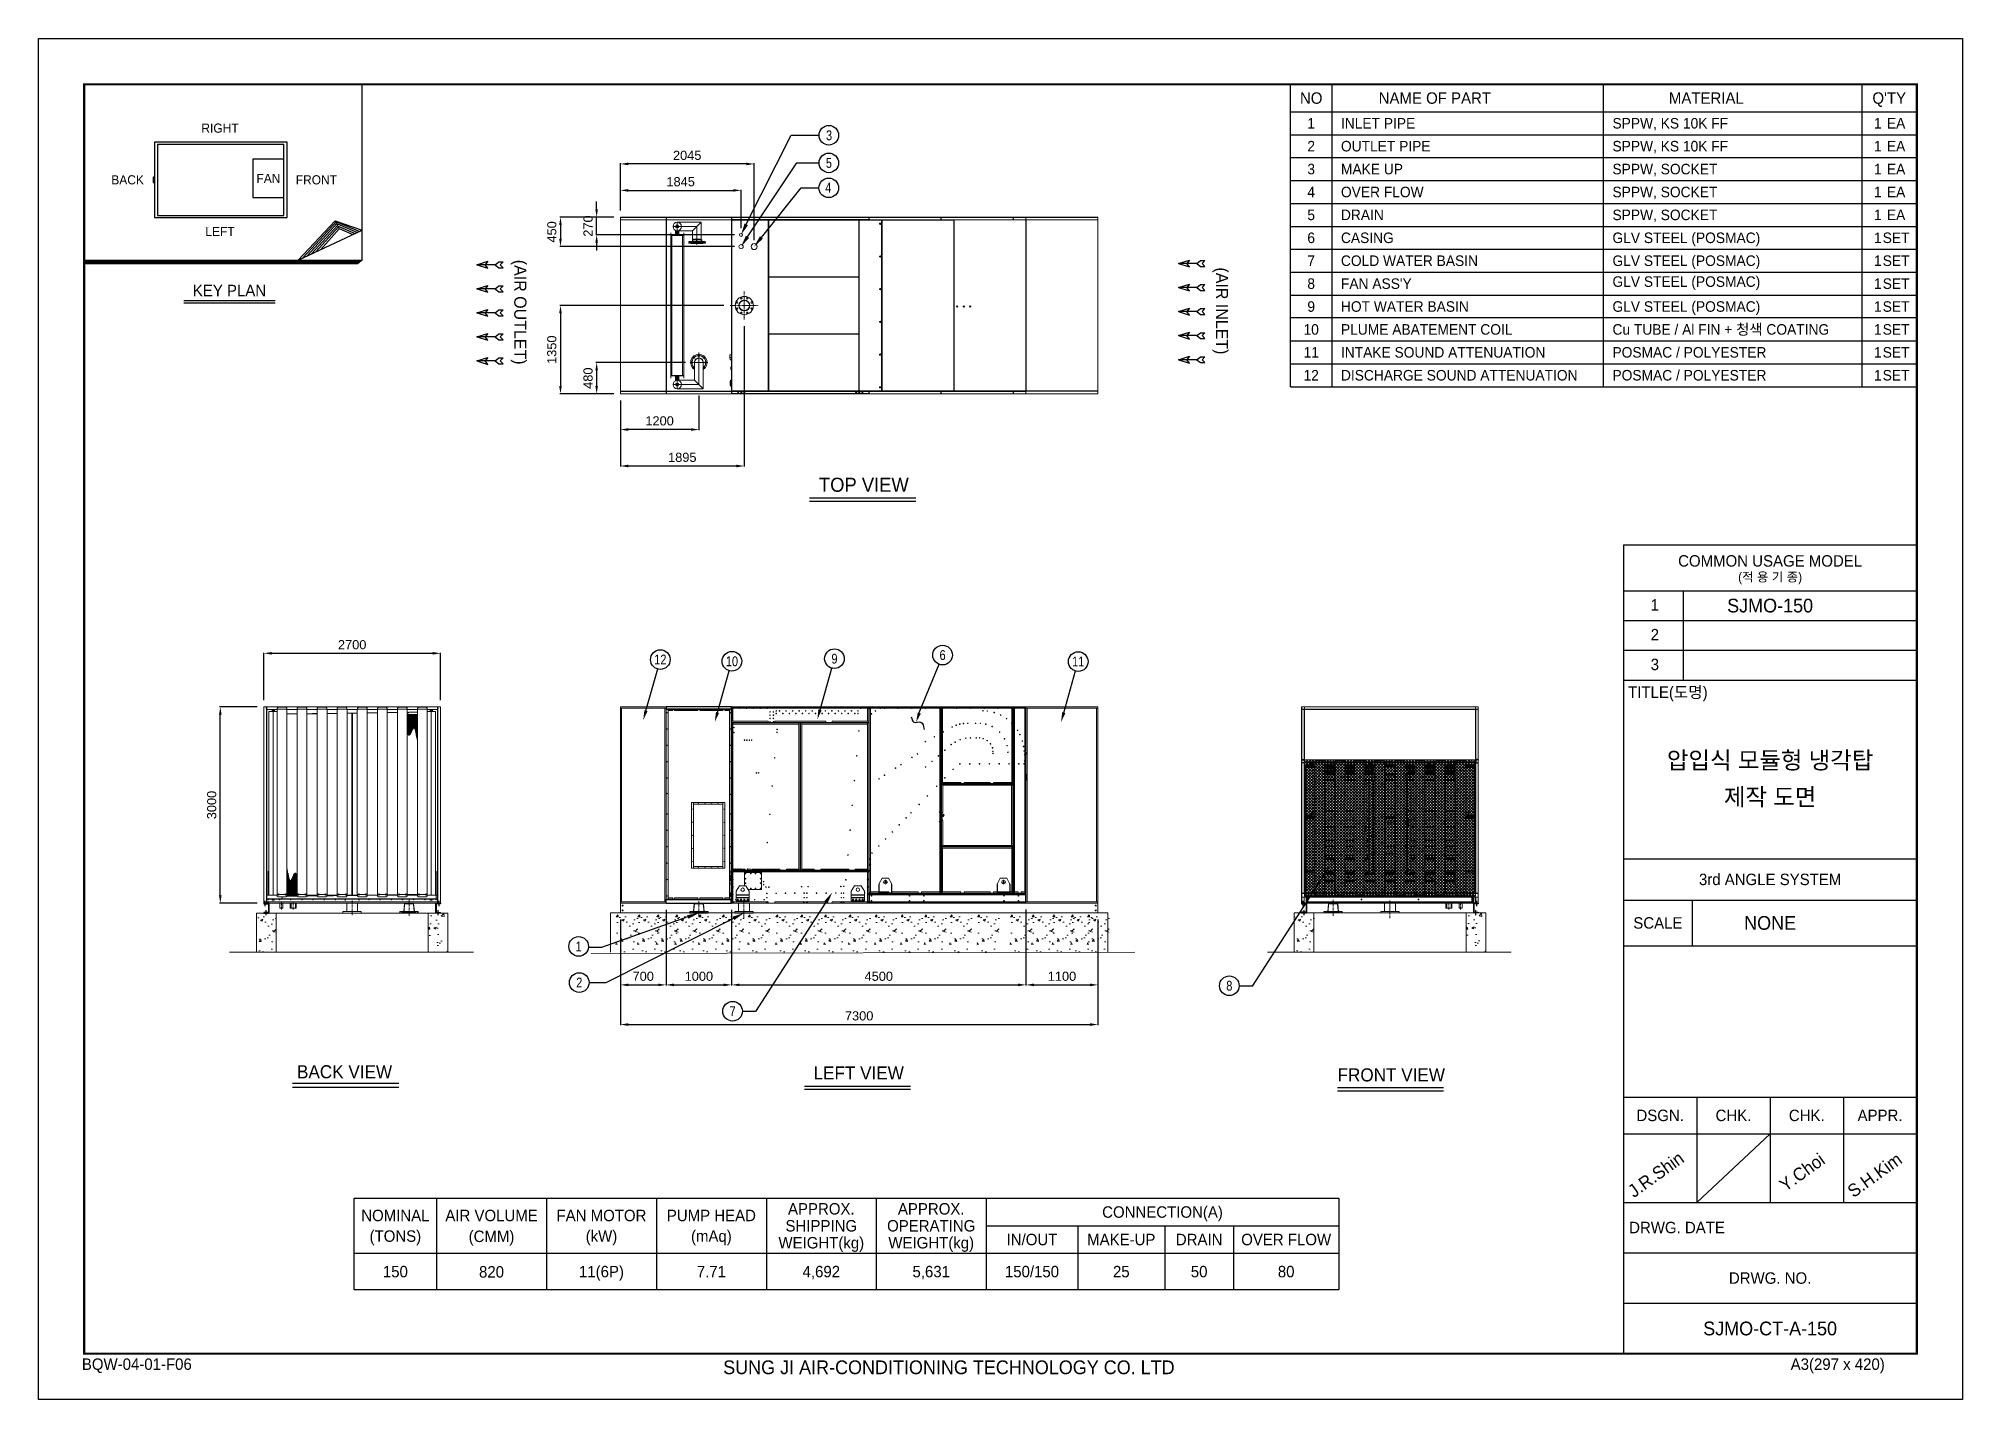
# Model space of a CAD drawing. Header units: millimetres. Extents: x -664091 to 30318, y -141645 to 21846.
# Drawn here: x 911 to 30318, y 1051 to 21846 of the extents above.
import ezdxf
from ezdxf import colors
from ezdxf.entities.mleader import LeaderData, LeaderLine
from ezdxf.enums import TextEntityAlignment as Align
from ezdxf.math import Vec2, Vec3

# ---------------------------------------------------------------- set-up
doc = ezdxf.new("R2010")
doc.units = ezdxf.units.MM
for name, pattern in [('CENTER', [2, 1.25, -0.25, 0.25, -0.25]), ('CENTERX2', [4, 2.5, -0.5, 0.5, -0.5]), ('DASHDOT', [18.5, 12, -3, 0.5, -3]), ('DASHED', [15, 12, -3]), ('HIDDEN', [0.375, 0.25, -0.125]), ('HIDDENX2', [0.75, 0.5, -0.25])]:
    doc.linetypes.add(name, pattern=pattern)
for name, color, linetype in [('3', 7, 'Continuous'), ('center', 1, 'CENTER'), ('HIDD', 2, 'HIDDENX2'), ('냉각탑', 4, 'Continuous'), ('냉각탑_box', 1, 'Continuous'), ('냉각탑_dim', 1, 'Continuous'), ('냉각탑_form', 1, 'Continuous'), ('냉각탑_text', 3, 'Continuous'), ('냉각탑_기초', 23, 'Continuous'), ('숨은선', 5, 'HIDDEN')]:
    doc.layers.add(name, color=color, linetype=linetype)
doc.styles.get("Standard").update_dxf_attribs({"font": 'arial.ttf'})
doc.styles.add('돋움', font='Dotum.ttf')
doc.dimstyles.new('1.40', dxfattribs={"dimscale": 20, "dimtxt": 1.5, "dimasz": 1, "dimexe": 0.5, "dimexo": 0.5, "dimgap": 0.5, "dimtad": 1, "dimdec": 0, "dimzin": 0, "dimdsep": 46, "dimtxsty": 'Standard', "dimcen": 0, "dimclrd": 2, "dimclre": 2, "dimclrt": 3, "dimadec": 0, "dimazin": 0, "dimtfac": 1, "dimtdec": 0, "dimtmove": 0, "dimatfit": 0, "dimfxl": 1, "dimtolj": 1, "dimtzin": 0, "dimlwd": -1, "dimlwe": -1, "dimarcsym": 0})

msp = doc.modelspace()

# ---------------------------------------------------------------- texts
at = {"layer": '냉각탑_form', "style": '돋움'}
for s, height, p in [('COMMON USAGE MODEL', 175.043, (27377.3, 13864.1)), ('(적 용 기 종)', 140.03, (27377.3, 13619.1)), ('3rd ANGLE SYSTEM', 175.043, (27377.3, 8998)), ('SCALE', 175.04, (25661.9, 8332.8)), ('DSGN.', 175.04, (25696.9, 5392.1)), ('CHK.', 175.04, (26817.2, 5392.1)), ('CHK.', 175.04, (27937.4, 5392.1)), ('APPR.', 175.04, (29057.7, 5392.1)), ('DRWG. NO.', 175.04, (27377.3, 2906.5))]:
    msp.add_text(s, height=height, dxfattribs=at).set_placement(p, align=Align.MIDDLE_CENTER)
for s, height, p in [('1', 175, (25551.9, 13104.9)), ('2', 175, (25551.9, 12649.8)), ('3', 175, (25551.9, 12194.7)), ('TITLE(도명)', 175.04, (25207.1, 11770.9)), ('DRWG. DATE', 175.04, (25223, 3591.1)), ('BQW-04-01-F06', 175.043, (1574.2, 1503.6)), ('SUNG JI AIR-CONDITIONING TECHNOLOGY CO. LTD', 210.051, (11375.7, 1438)), ('A3(297 x 420)', 175.043, (27691.4, 1503.6))]:
    msp.add_text(s, height=height, dxfattribs=at).set_placement(p)
at = {"layer": '냉각탑_text', "style": '돋움'}
for s, height, p in [('NO', 175, (20362.9, 20935.9)), ('NAME OF PART', 175, (22252.9, 20935.9)), ('MATERIAL', 175, (26402.9, 20935.9)), ("Q'TY", 175, (29197.9, 20935.9)), ('1', 161, (20362.9, 20550.9)), ('1', 161, (29022.9, 20550.9)), ('EA', 161, (29302.9, 20550.9)), ('RIGHT', 140, (3685.6, 20476.5)), ('2', 161, (20362.9, 20200.9)), ('1', 161, (29022.9, 20200.9)), ('EA', 161, (29302.9, 20200.9)), ('BACK', 140, (2273, 19686.7)), ('FAN', 140, (4425.3, 19708.1)), ('FRONT', 140, (5158.3, 19686.7)), ('3', 161, (20362.9, 19850.9)), ('1', 161, (29022.9, 19850.9)), ('EA', 161, (29302.9, 19850.9)), ('4', 161, (20362.9, 19500.9)), ('1', 161, (29022.9, 19500.9)), ('EA', 161, (29302.9, 19500.9)), ('5', 161, (20362.9, 19150.9)), ('1', 161, (29022.9, 19150.9)), ('EA', 161, (29302.9, 19150.9)), ('LEFT', 140, (3685.6, 18897.7)), ('6', 161, (20362.9, 18800.9)), ('1', 161, (29022.9, 18800.9)), ('SET', 161, (29302.9, 18800.9)), ('7', 161, (20362.9, 18450.9)), ('1', 161, (29022.9, 18450.9)), ('SET', 161, (29302.9, 18450.9)), ('KEY PLAN', 175, (3830, 17995.9)), ('8', 161, (20362.9, 18100.9)), ('1', 161, (29022.9, 18100.9)), ('SET', 161, (29302.9, 18100.9)), ('9', 161, (20362.9, 17750.9)), ('1', 161, (29022.9, 17750.9)), ('SET', 161, (29302.9, 17750.9)), ('10', 161, (20362.9, 17400.9)), ('1', 161, (29022.9, 17400.9)), ('SET', 161, (29302.9, 17400.9)), ('11', 161, (20362.9, 17050.9)), ('1', 161, (29022.9, 17050.9)), ('SET', 161, (29302.9, 17050.9)), ('12', 161, (20362.9, 16700.9)), ('1', 161, (29022.9, 16700.9)), ('SET', 161, (29302.9, 16700.9)), ('TOP VIEW', 214.63, (13526.1, 15027.7)), ('SJMO-150', 210.05, (27377.3, 13181.5)), ('압입식 모듈형 냉각탑', 262.5, (27377.3, 10818)), ('제작 도면', 262.5, (27377.3, 10258)), ('NONE', 210.05, (27377.3, 8332.8)), ('BACK VIEW', 199.97, (5589.2, 6058.6)), ('LEFT VIEW', 199.97, (13447, 6040.7)), ('FRONT VIEW', 199.97, (21587.1, 6011)), ('NOMINAL', 175, (6365.6, 3863)), ('AIR VOLUME', 175, (7835.6, 3863)), ('FAN MOTOR', 175, (9515.6, 3863)), ('PUMP HEAD', 175, (11195.6, 3863)), ('APPROX.', 175, (12875.6, 3964.5)), ('APPROX.', 175, (14555.6, 3964.5)), ('CONNECTION(A)', 175, (18090.6, 3915.5)), ('(TONS)', 175, (6365.6, 3548)), ('(CMM)', 175, (7835.1, 3544.2)), ('(kW)', 175, (9515.6, 3548)), ('(mAq)', 175, (11195.6, 3548)), ('WEIGHT(kg)', 175, (12875.6, 3446.5)), ('SHIPPING', 175, (12875.6, 3705.5)), ('OPERATING', 175, (14555.6, 3705.5)), ('WEIGHT(kg)', 175, (14555.6, 3446.5)), ('IN/OUT', 175, (16095.6, 3495.5)), ('MAKE-UP', 175, (17460.6, 3495.5)), ('DRAIN', 175, (18650.6, 3495.5)), ('OVER FLOW', 175, (19980.6, 3495.5)), ('150', 175, (6365.6, 3005.5)), ('820', 175, (7835.1, 3001.7)), ('11(6P)', 175, (9515.6, 3005.5)), ('7.71', 175, (11195.6, 3005.5)), ('4,692', 175, (12875.6, 3005.5)), ('5,631', 175, (14555.6, 3005.5)), ('150/150', 175, (16095.6, 3005.5)), ('25', 175, (17460.6, 3005.5)), ('50', 175, (18650.6, 3005.5)), ('80', 175, (19980.6, 3005.5)), ('SJMO-CT-A-150', 210.051, (27377.3, 2136.3))]:
    msp.add_text(s, height=height, dxfattribs=at).set_placement(p, align=Align.MIDDLE_CENTER)
for s, p in [('INLET PIPE', (20817.9, 20550.9)), ('SPPW, KS 10K FF', (24967.9, 20550.9)), ('OUTLET PIPE', (20817.9, 20200.9)), ('SPPW, KS 10K FF', (24967.9, 20200.9)), ('MAKE UP', (20817.9, 19850.9)), ('SPPW, SOCKET', (24967.9, 19850.9)), ('OVER FLOW', (20817.9, 19500.9)), ('SPPW, SOCKET', (24967.9, 19500.9)), ('DRAIN', (20817.9, 19150.9)), ('SPPW, SOCKET', (24967.9, 19150.9)), ('CASING', (20817.9, 18800.9)), ('GLV STEEL (POSMAC)', (24967.9, 18800.9)), ('COLD WATER BASIN', (20817.9, 18450.9)), ('GLV STEEL (POSMAC)', (24967.9, 18450.9)), ("FAN ASS'Y", (20817.9, 18100.9)), ('GLV STEEL (POSMAC)', (24967.9, 18131.7)), ('HOT WATER BASIN', (20817.9, 17750.9)), ('GLV STEEL (POSMAC)', (24967.9, 17750.9)), ('PLUME ABATEMENT COIL', (20817.9, 17400.9)), ('Cu TUBE / Al FIN + 청색 COATING', (24967.9, 17400.9)), ('INTAKE SOUND ATTENUATION', (20817.9, 17050.9)), ('POSMAC / POLYESTER', (24967.9, 17050.9)), ('DISCHARGE SOUND ATTENUATION', (20817.9, 16700.9)), ('POSMAC / POLYESTER', (24967.9, 16700.9))]:
    msp.add_text(s, height=161, dxfattribs=at).set_placement(p, align=Align.MIDDLE_LEFT)
at = {"layer": '냉각탑_text', "width": 0.8}
for s, p in [('3', (12994, 20367.5)), ('5', (12991.8, 19944.7)), ('4', (12981.1, 19567.4)), ('12', (10415.5, 12357.1)), ('10', (11509.8, 12330.6)), ('9', (13076.9, 12370.1)), ('6', (14729.5, 12425.6)), ('11', (16801.9, 12326.3)), ('1', (9166.7, 7973.7)), ('2', (9176, 7422)), ('8', (19111.7, 7373.1)), ('7', (11519.8, 6983.4))]:
    msp.add_text(s, height=150, dxfattribs=at).set_placement(p, align=Align.MIDDLE_CENTER)
at = {"layer": '냉각탑_text', "style": '돋움'}
for s, p in [('(AIR OUTLET)', (8275.4, 17664.5)), ('(AIR INLET)', (19000.3, 17683.4))]:
    msp.add_text(s, height=186.667, rotation=270, dxfattribs=at).set_placement(p, align=Align.MIDDLE_CENTER)
for s, p in [('J.R.Shin', (25295.1, 4125.9)), ('Y.Choi', (27610.4, 4219.3)), ('S.H.Kim', (28651.6, 4125.9))]:
    msp.add_text(s, height=196.05, rotation=35.81856, dxfattribs=at).set_placement(p)

# ---------------------------------------------------------------- blocks, each defined once
blk = doc.blocks.new('화살표 IN OUT')
at = {"layer": '냉각탑_dim'}
for p, q in [((-323, 43), (-384, 43)), ((-343, 0), (-384, 43)), ((-384, -43), (-343, 0)), ((-266, 0), (-323, 43)), ((-266, 0), (-323, -43)), ((-266, 0), (0, 0)), ((-163, 50), (-122, 0)), ((0, 0), (-163, 50)), ((-163, -50), (-122, 0)), ((0, 0), (-163, -50)), ((-323, -43), (-384, -43))]:
    blk.add_line(p, q, dxfattribs=at)
blk = doc.blocks.new('*D183')
at = {"color": 2, "transparency": 16777216}
for p, q in [((9804, 16316), (9804, 15861)), ((11004, 16393), (11004, 15861)), ((10884, 15871), (9924, 15871))]:
    blk.add_line(p, q, dxfattribs=at)
for points in [[(9924, 15891), (9924, 15851), (9804, 15871)], [(10884, 15891), (10884, 15851), (11004, 15871)]]:
    blk.add_solid(points, dxfattribs=at)
at = {"layer": 'Defpoints', "color": 0, "transparency": 16777216}
for p in [(11004, 16493), (9804, 16416), (9804, 15871)]:
    blk.add_point(p, dxfattribs=at)
at = {"color": 3, "lineweight": 5, "transparency": 16777216, "insert": (10404, 16003), "char_height": 140, "attachment_point": 5}
blk.add_mtext('\\A1;1200', dxfattribs=at)
blk = doc.blocks.new('*D184')
at = {"color": 2, "transparency": 16777216}
for p, q in [((10799, 16896), (9432, 16896)), ((9442, 16776), (9442, 16536)), ((9704, 16416), (9432, 16416))]:
    blk.add_line(p, q, dxfattribs=at)
for points in [[(9422, 16776), (9462, 16776), (9442, 16896)], [(9422, 16536), (9462, 16536), (9442, 16416)]]:
    blk.add_solid(points, dxfattribs=at)
at = {"layer": 'Defpoints', "color": 0, "transparency": 16777216}
for p in [(10899, 16896), (9442, 16416), (9804, 16416)]:
    blk.add_point(p, dxfattribs=at)
at = {"color": 3, "lineweight": 5, "transparency": 16777216, "insert": (9311, 16656), "char_height": 140, "attachment_point": 5, "rotation": 90}
blk.add_mtext('\\A1;480', dxfattribs=at)
blk = doc.blocks.new('*D185')
at = {"color": 2, "transparency": 16777216}
for p, q in [((4255, 11634), (3680, 11634)), ((3690, 8754), (3690, 11514)), ((4255, 8634), (3680, 8634))]:
    blk.add_line(p, q, dxfattribs=at)
for points in [[(3670, 11514), (3710, 11514), (3690, 11634)], [(3670, 8754), (3710, 8754), (3690, 8634)]]:
    blk.add_solid(points, dxfattribs=at)
at = {"layer": 'Defpoints', "color": 0, "transparency": 16777216}
for p in [(3690, 11634), (4355, 11634), (4355, 8634)]:
    blk.add_point(p, dxfattribs=at)
at = {"color": 3, "lineweight": 5, "transparency": 16777216, "insert": (3559, 10134), "char_height": 140, "attachment_point": 5, "rotation": 90}
blk.add_mtext('\\A1;3000', dxfattribs=at)
blk = doc.blocks.new('*D186')
at = {"color": 2, "transparency": 16777216}
for p, q in [((4355, 11734), (4355, 12462)), ((4475, 12452), (6935, 12452)), ((7055, 11734), (7055, 12462))]:
    blk.add_line(p, q, dxfattribs=at)
for points in [[(4475, 12472), (4475, 12432), (4355, 12452)], [(6935, 12472), (6935, 12432), (7055, 12452)]]:
    blk.add_solid(points, dxfattribs=at)
at = {"layer": 'Defpoints', "color": 0, "transparency": 16777216}
for p in [(7055, 12452), (4355, 11634), (7055, 11634)]:
    blk.add_point(p, dxfattribs=at)
at = {"color": 3, "lineweight": 5, "transparency": 16777216, "insert": (5705, 12583), "char_height": 140, "attachment_point": 5}
blk.add_mtext('\\A1;2700', dxfattribs=at)
blk = doc.blocks.new('*D187')
at = {"color": 2, "transparency": 16777216}
for p, q in [((10504, 8534), (10504, 7376)), ((9804, 8385), (9804, 7376)), ((9924, 7386), (10384, 7386))]:
    blk.add_line(p, q, dxfattribs=at)
for points in [[(9924, 7406), (9924, 7366), (9804, 7386)], [(10384, 7406), (10384, 7366), (10504, 7386)]]:
    blk.add_solid(points, dxfattribs=at)
at = {"layer": 'Defpoints', "color": 0, "transparency": 16777216}
for p in [(10504, 8634), (9804, 8485), (10504, 7386)]:
    blk.add_point(p, dxfattribs=at)
at = {"color": 3, "lineweight": 5, "transparency": 16777216, "insert": (10154, 7517), "char_height": 140, "attachment_point": 5}
blk.add_mtext('\\A1;700', dxfattribs=at)
blk = doc.blocks.new('*D188')
at = {"color": 2, "transparency": 16777216}
for p, q in [((10504, 8534), (10504, 7376)), ((11504, 8534), (11504, 7376)), ((10624, 7386), (11384, 7386))]:
    blk.add_line(p, q, dxfattribs=at)
for points in [[(10624, 7406), (10624, 7366), (10504, 7386)], [(11384, 7406), (11384, 7366), (11504, 7386)]]:
    blk.add_solid(points, dxfattribs=at)
at = {"layer": 'Defpoints', "color": 0, "transparency": 16777216}
for p in [(10504, 8634), (11504, 8634), (11504, 7386)]:
    blk.add_point(p, dxfattribs=at)
at = {"color": 3, "lineweight": 5, "transparency": 16777216, "insert": (11004, 7517), "char_height": 140, "attachment_point": 5}
blk.add_mtext('\\A1;1000', dxfattribs=at)
blk = doc.blocks.new('*D189')
at = {"color": 2, "transparency": 16777216}
for p, q in [((11504, 8534), (11504, 7376)), ((16004, 8538), (16004, 7376)), ((11624, 7386), (15884, 7386))]:
    blk.add_line(p, q, dxfattribs=at)
for points in [[(11624, 7406), (11624, 7366), (11504, 7386)], [(15884, 7406), (15884, 7366), (16004, 7386)]]:
    blk.add_solid(points, dxfattribs=at)
at = {"layer": 'Defpoints', "color": 0, "transparency": 16777216}
for p in [(11504, 8634), (16004, 8638), (16004, 7386)]:
    blk.add_point(p, dxfattribs=at)
at = {"color": 3, "lineweight": 5, "transparency": 16777216, "insert": (13754, 7517), "char_height": 140, "attachment_point": 5}
blk.add_mtext('\\A1;4500', dxfattribs=at)
blk = doc.blocks.new('*D190')
at = {"color": 2, "transparency": 16777216}
for p, q in [((16004, 8538), (16004, 7376)), ((17104, 8385), (17104, 7376)), ((16124, 7386), (16984, 7386))]:
    blk.add_line(p, q, dxfattribs=at)
for points in [[(16124, 7406), (16124, 7366), (16004, 7386)], [(16984, 7406), (16984, 7366), (17104, 7386)]]:
    blk.add_solid(points, dxfattribs=at)
at = {"layer": 'Defpoints', "color": 0, "transparency": 16777216}
for p in [(16004, 8638), (17104, 8485), (17104, 7386)]:
    blk.add_point(p, dxfattribs=at)
at = {"color": 3, "lineweight": 5, "transparency": 16777216, "insert": (16554, 7517), "char_height": 140, "attachment_point": 5}
blk.add_mtext('\\A1;1100', dxfattribs=at)
blk = doc.blocks.new('*D191')
at = {"color": 2, "transparency": 16777216}
for p, q in [((9804, 8385), (9804, 6770)), ((17104, 8385), (17104, 6770)), ((9924, 6780), (16984, 6780))]:
    blk.add_line(p, q, dxfattribs=at)
for points in [[(9924, 6800), (9924, 6760), (9804, 6780)], [(16984, 6800), (16984, 6760), (17104, 6780)]]:
    blk.add_solid(points, dxfattribs=at)
at = {"layer": 'Defpoints', "color": 0, "transparency": 16777216}
for p in [(9804, 8485), (17104, 8485), (17104, 6780)]:
    blk.add_point(p, dxfattribs=at)
at = {"color": 3, "lineweight": 5, "transparency": 16777216, "insert": (13454, 6912), "char_height": 140, "attachment_point": 5}
blk.add_mtext('\\A1;7300', dxfattribs=at)
blk = doc.blocks.new('*D192')
at = {"color": 2, "transparency": 16777216}
for p, q in [((11384, 17766), (8879, 17766)), ((8889, 17646), (8889, 16536)), ((9704, 16416), (8879, 16416))]:
    blk.add_line(p, q, dxfattribs=at)
for points in [[(8869, 17646), (8909, 17646), (8889, 17766)], [(8869, 16536), (8909, 16536), (8889, 16416)]]:
    blk.add_solid(points, dxfattribs=at)
at = {"layer": 'Defpoints', "color": 0, "transparency": 16777216}
for p in [(11484, 17766), (8889, 16416), (9804, 16416)]:
    blk.add_point(p, dxfattribs=at)
at = {"color": 3, "lineweight": 5, "transparency": 16777216, "insert": (8757, 17091), "char_height": 140, "attachment_point": 5, "rotation": 90}
blk.add_mtext('\\A1;1350', dxfattribs=at)
blk = doc.blocks.new('*D193')
at = {"color": 2, "transparency": 16777216}
for p, q in [((11699, 17452), (11699, 15304)), ((9804, 16316), (9804, 15304)), ((11579, 15314), (9924, 15314))]:
    blk.add_line(p, q, dxfattribs=at)
for points in [[(9924, 15334), (9924, 15294), (9804, 15314)], [(11579, 15334), (11579, 15294), (11699, 15314)]]:
    blk.add_solid(points, dxfattribs=at)
at = {"layer": 'Defpoints', "color": 0, "transparency": 16777216}
for p in [(11699, 17552), (9804, 16416), (9804, 15314)]:
    blk.add_point(p, dxfattribs=at)
at = {"color": 3, "lineweight": 5, "transparency": 16777216, "insert": (10751, 15446), "char_height": 140, "attachment_point": 5}
blk.add_mtext('\\A1;1895', dxfattribs=at)
blk = doc.blocks.new('*D194')
at = {"color": 2, "transparency": 16777216}
for p, q in [((9804, 19216), (9804, 19535)), ((9924, 19525), (11529, 19525)), ((11649, 18946), (11649, 19535))]:
    blk.add_line(p, q, dxfattribs=at)
for points in [[(9924, 19545), (9924, 19505), (9804, 19525)], [(11529, 19545), (11529, 19505), (11649, 19525)]]:
    blk.add_solid(points, dxfattribs=at)
at = {"layer": 'Defpoints', "color": 0, "transparency": 16777216}
for p in [(11649, 19525), (9804, 19116), (11649, 18846)]:
    blk.add_point(p, dxfattribs=at)
at = {"color": 3, "lineweight": 5, "transparency": 16777216, "insert": (10726, 19657), "char_height": 140, "attachment_point": 5}
blk.add_mtext('\\A1;1845', dxfattribs=at)
blk = doc.blocks.new('*D195')
at = {"color": 2, "transparency": 16777216}
for p, q in [((9804, 19216), (9804, 19939)), ((11729, 19929), (9924, 19929)), ((11849, 18766), (11849, 19939))]:
    blk.add_line(p, q, dxfattribs=at)
for points in [[(9924, 19949), (9924, 19909), (9804, 19929)], [(11729, 19949), (11729, 19909), (11849, 19929)]]:
    blk.add_solid(points, dxfattribs=at)
at = {"layer": 'Defpoints', "color": 0, "transparency": 16777216}
for p in [(9804, 19929), (9804, 19116), (11849, 18666)]:
    blk.add_point(p, dxfattribs=at)
at = {"color": 3, "lineweight": 5, "transparency": 16777216, "insert": (10826, 20060), "char_height": 140, "attachment_point": 5}
blk.add_mtext('\\A1;2045', dxfattribs=at)
blk = doc.blocks.new('*D196')
at = {"color": 2, "transparency": 16777216}
for p, q in [((9704, 19116), (9432, 19116)), ((9442, 19236), (9442, 19356)), ((9442, 18846), (9442, 19116)), ((11549, 18846), (9432, 18846)), ((9442, 18726), (9442, 18606))]:
    blk.add_line(p, q, dxfattribs=at)
for points in [[(9422, 19236), (9462, 19236), (9442, 19116)], [(9422, 18726), (9462, 18726), (9442, 18846)]]:
    blk.add_solid(points, dxfattribs=at)
at = {"layer": 'Defpoints', "color": 0, "transparency": 16777216}
for p in [(9442, 19116), (9804, 19116), (11649, 18846)]:
    blk.add_point(p, dxfattribs=at)
at = {"color": 3, "lineweight": 5, "transparency": 16777216, "insert": (9311, 18981), "char_height": 140, "attachment_point": 5, "rotation": 90}
blk.add_mtext('\\A1;270', dxfattribs=at)
blk = doc.blocks.new('*D197')
at = {"color": 2, "transparency": 16777216}
for p, q in [((9704, 19116), (8879, 19116)), ((8889, 18996), (8889, 18786)), ((11549, 18666), (8879, 18666))]:
    blk.add_line(p, q, dxfattribs=at)
for points in [[(8869, 18996), (8909, 18996), (8889, 19116)], [(8869, 18786), (8909, 18786), (8889, 18666)]]:
    blk.add_solid(points, dxfattribs=at)
at = {"layer": 'Defpoints', "color": 0, "transparency": 16777216}
for p in [(9804, 19116), (8889, 18666), (11649, 18666)]:
    blk.add_point(p, dxfattribs=at)
at = {"color": 3, "lineweight": 5, "transparency": 16777216, "insert": (8757, 18891), "char_height": 140, "attachment_point": 5, "rotation": 90}
blk.add_mtext('\\A1;450', dxfattribs=at)
blk = doc.blocks.new('457536')
at = {"color": 7, "lineweight": 5}
for p, q in [((114592.520962, 89152.297332), (114550.020962, 89069.297332)), ((114692.520962, 89152.297332), (114592.520962, 89152.297332)), ((114735.020962, 89069.297332), (114692.520962, 89152.297332)), ((114542.520962, 89059.297332), (114542.520962, 88929.797332)), ((114550.020962, 88922.297332), (114735.020962, 88922.297332)), ((114742.520962, 88929.797332), (114742.520962, 89059.297332))]:
    blk.add_line(p, q, dxfattribs=at)
at = {"color": 7, "linetype": 'DASHDOT', "lineweight": 5}
for p, q in [((114642.520962, 89126.047332), (114642.520962, 89054.547332)), ((114678.270962, 89090.297332), (114606.770962, 89090.297332))]:
    blk.add_line(p, q, dxfattribs=at)
at = {"color": 7, "lineweight": 5, "ltscale": 0.09375}
for p, q in [((114542.520962, 89059.297332), (114550.020962, 89059.297332)), ((114550.020962, 88929.797332), (114542.520962, 88929.797332)), ((114550.020962, 88922.297332), (114550.020962, 88929.797332)), ((114742.520962, 89059.297332), (114735.020962, 89059.297332)), ((114735.020962, 88929.797332), (114742.520962, 88929.797332)), ((114735.020962, 88922.297332), (114735.020962, 88929.797332))]:
    blk.add_line(p, q, dxfattribs=at)
at = {"color": 7, "linetype": 'DASHED', "lineweight": 5}
for p, q in [((114548.520962, 89059.297332), (114548.520962, 88929.797332)), ((114550.020962, 88928.297332), (114735.020962, 88928.297332)), ((114736.520962, 88929.797332), (114736.520962, 89059.297332))]:
    blk.add_line(p, q, dxfattribs=at)
at = {"color": 7, "lineweight": 5, "ltscale": 0.125}
for p, q in [((114550.020962, 89059.297332), (114550.020962, 89069.297332)), ((114735.020962, 89069.297332), (114735.020962, 89059.297332))]:
    blk.add_line(p, q, dxfattribs=at)
at = {"color": 7, "linetype": 'DASHED', "lineweight": 5, "ltscale": 0.075}
for p, q in [((114558.520962, 88928.297332), (114558.520962, 88922.297332)), ((114576.520962, 88928.297332), (114576.520962, 88922.297332)), ((114608.520962, 88928.297332), (114608.520962, 88922.297332)), ((114626.520962, 88928.297332), (114626.520962, 88922.297332)), ((114658.520962, 88928.297332), (114658.520962, 88922.297332)), ((114676.520962, 88928.297332), (114676.520962, 88922.297332)), ((114708.520962, 88928.297332), (114708.520962, 88922.297332)), ((114726.520962, 88928.297332), (114726.520962, 88922.297332))]:
    blk.add_line(p, q, dxfattribs=at)
at = {"color": 7, "lineweight": 5}
blk.add_circle((114642.520962, 89090.297332), 27.5, dxfattribs=at)
blk = doc.blocks.new('A$C42073BE0')
for p, q in [((0, 998), (0, 0)), ((0, 998), (36, 998)), ((36, 998), (36, 0)), ((0, 0), (36, 0))]:
    blk.add_line(p, q)
at = {"layer": '숨은선', "ltscale": 4}
for p, q in [((2, 996), (34, 996)), ((2, 996), (2, 0)), ((34, 996), (34, 0)), ((2, 2), (34, 2))]:
    blk.add_line(p, q, dxfattribs=at)
blk = doc.blocks.new('1')
at = {"lineweight": 20}
for p, q in [((10504, 11634), (9804, 11634)), ((9804, 8634), (9804, 11634)), ((10504, 11614), (9804, 11614)), ((9824, 8654), (9824, 11614)), ((10484, 11614), (10484, 8654)), ((10504, 11596), (10504, 8696)), ((10504, 11596), (11502, 11596)), ((11502, 11596), (11502, 8696)), ((16002, 11634), (16004, 11634)), ((16004, 11634), (17104, 11634)), ((16004, 11632), (16004, 11634)), ((16004, 11614), (17104, 11614)), ((17084, 8654), (17084, 11614)), ((17104, 8634), (17104, 11634)), ((10892, 10171), (10892, 9171)), ((10892, 10171), (11402, 10171)), ((10922, 10171), (10922, 9171)), ((11372, 10146), (10922, 10146)), ((11372, 10171), (11372, 9171)), ((11402, 10171), (11402, 9171)), ((10892, 9171), (11402, 9171)), ((11372, 9196), (10922, 9196)), ((10504, 8654), (9804, 8654)), ((10504, 8634), (9804, 8634)), ((10504, 8696), (11502, 8696)), ((10534, 8716), (10534, 8696)), ((11372, 8716), (11372, 8696)), ((11472, 8716), (11472, 8696)), ((11612, 8634), (11777, 8634)), ((16004, 8654), (17104, 8654)), ((16004, 8634), (17104, 8634))]:
    blk.add_line(p, q, dxfattribs=at)
at = {"color": 0, "lineweight": 20}
for p, q in [((11504, 11634), (10504, 11634)), ((10504, 8634), (10504, 11634)), ((11508, 11634), (11504, 11634)), ((9804, 8485), (9804, 8634)), ((11507, 8634), (10504, 8634)), ((11507, 8634), (11504, 8634)), ((13600, 8634), (13609, 8634)), ((15999, 8634), (16004, 8634)), ((17104, 8485), (17104, 8634)), ((17104, 8485), (9804, 8485))]:
    blk.add_line(p, q, dxfattribs=at)
at = {"color": 5, "lineweight": 20}
for p, q in [((10534, 11596), (10534, 8696)), ((10534, 11576), (10604, 11576)), ((10534, 11576), (10604, 11576)), ((10604, 11576), (10604, 11596)), ((10604, 11594), (10634, 11594)), ((10634, 11576), (10634, 11596)), ((10634, 11576), (10988, 11576)), ((10988, 11576), (10988, 11596)), ((10988, 11594), (11018, 11594)), ((11018, 11576), (11018, 11596)), ((11018, 11576), (11372, 11576)), ((11372, 11576), (11372, 11596)), ((11372, 11594), (11402, 11594)), ((11402, 11576), (11402, 11596)), ((11402, 11576), (11472, 11576)), ((11472, 11596), (11472, 8696)), ((10534, 8716), (10604, 8716)), ((10534, 8716), (10604, 8716)), ((10604, 8716), (10604, 8696)), ((10604, 8697), (10634, 8697)), ((10634, 8716), (10988, 8716)), ((10634, 8716), (10634, 8696)), ((10988, 8716), (10988, 8696)), ((10988, 8697), (11018, 8697)), ((11018, 8716), (11372, 8716)), ((11018, 8716), (11018, 8696)), ((11372, 8697), (11402, 8697)), ((11402, 8716), (11472, 8716)), ((11402, 8716), (11402, 8696))]:
    blk.add_line(p, q, dxfattribs=at)
at = {"color": 7, "lineweight": 20, "ltscale": 0.001111}
for p, q in [((11506, 11630), (11504, 11630)), ((11507, 11614), (11507, 11612)), ((13604, 11630), (13602, 11630)), ((13604, 11595), (13606, 11595)), ((13604, 11592), (13606, 11592)), ((14706, 11631), (14708, 11631)), ((14708, 11597), (14706, 11597)), ((14708, 11594), (14706, 11594)), ((14706, 11589), (14708, 11589)), ((14706, 11589), (14708, 11589)), ((14706, 11587), (14708, 11587)), ((15808, 11631), (15810, 11631)), ((15810, 11597), (15808, 11597)), ((15810, 11594), (15808, 11594)), ((11504, 11397), (11506, 11397)), ((11507, 11416), (11507, 11414)), ((12053, 11394), (12053, 11392)), ((12065, 11394), (12065, 11392)), ((12068, 11392), (12068, 11394)), ((12070, 11392), (12070, 11394)), ((12072, 11394), (12072, 11392)), ((12168, 11394), (12168, 11392)), ((12170, 11392), (12170, 11394)), ((12172, 11392), (12172, 11394)), ((12217, 11392), (12217, 11394)), ((12219, 11392), (12219, 11394)), ((12221, 11394), (12221, 11392)), ((12223, 11394), (12223, 11392)), ((12554, 11388), (12556, 11388)), ((12554, 11361), (12556, 11361)), ((12554, 11358), (12556, 11358)), ((12556, 11340), (12554, 11340)), ((13449, 11394), (13449, 11392)), ((13451, 11392), (13451, 11394)), ((13602, 11397), (13604, 11397)), ((15808, 10835), (15810, 10835)), ((15808, 10788), (15810, 10788)), ((15810, 10786), (15808, 10786)), ((15810, 10785), (15808, 10785)), ((15810, 10785), (15808, 10785)), ((15810, 10782), (15808, 10782)), ((15810, 10746), (15808, 10746)), ((15810, 10743), (15808, 10743)), ((15810, 10629), (15808, 10629)), ((15808, 10617), (15810, 10617)), ((15808, 10615), (15810, 10615)), ((15808, 10614), (15810, 10614)), ((15810, 10612), (15808, 10612)), ((15808, 10607), (15810, 10607)), ((15810, 10606), (15808, 10606)), ((16007, 10592), (16005, 10592)), ((16007, 10591), (16005, 10591)), ((15810, 10506), (15808, 10506)), ((16005, 10522), (16007, 10522)), ((14706, 9465), (14708, 9465)), ((15094, 9496), (15094, 9498)), ((15098, 9496), (15098, 9498)), ((15114, 9498), (15114, 9496)), ((15174, 9496), (15174, 9498)), ((15189, 9498), (15189, 9496)), ((15194, 9498), (15194, 9496)), ((11506, 9130), (11504, 9130)), ((11653, 9134), (11653, 9136)), ((11742, 9134), (11742, 9136)), ((13604, 9130), (13602, 9130)), ((11507, 9114), (11507, 9112)), ((14706, 9090), (14708, 9090)), ((14706, 9086), (14708, 9086)), ((14706, 9070), (14708, 9070)), ((14708, 8980), (14706, 8980)), ((14708, 8965), (14706, 8965)), ((14708, 8960), (14706, 8960)), ((15810, 9093), (15808, 9093)), ((15810, 9092), (15808, 9092)), ((15808, 9090), (15810, 9090)), ((15808, 9086), (15810, 9086)), ((15808, 9070), (15810, 9070)), ((15810, 8980), (15808, 8980)), ((15810, 8965), (15808, 8965)), ((15810, 8960), (15808, 8960)), ((15810, 8960), (15808, 8960)), ((15810, 8955), (15808, 8955)), ((15808, 8945), (15810, 8945)), ((15808, 8940), (15810, 8940)), ((11504, 8637), (11506, 8637)), ((11507, 8656), (11507, 8654)), ((13602, 8637), (13604, 8637)), ((15810, 8805), (15808, 8805)), ((15810, 8800), (15808, 8800))]:
    blk.add_line(p, q, dxfattribs=at)
at = {"color": 7, "lineweight": 20, "ltscale": 0.010278}
for p, q in [((11504, 11630), (11504, 11612)), ((11506, 11612), (11506, 11630)), ((13600, 11612), (13600, 11630)), ((13602, 11630), (13602, 11612)), ((13604, 11612), (13604, 11630)), ((11504, 11416), (11504, 11397)), ((11506, 11397), (11506, 11416)), ((11526, 11392), (11507, 11392)), ((11507, 11390), (11526, 11390)), ((11507, 11389), (11526, 11389)), ((12551, 11392), (12532, 11392)), ((12532, 11390), (12551, 11390)), ((12532, 11389), (12551, 11389)), ((12578, 11392), (12559, 11392)), ((12559, 11390), (12578, 11390)), ((12559, 11389), (12578, 11389)), ((13601, 11392), (13582, 11392)), ((13582, 11390), (13601, 11390)), ((13582, 11389), (13601, 11389)), ((13600, 11397), (13600, 11416)), ((13602, 11416), (13602, 11397)), ((13604, 11397), (13604, 11416)), ((11504, 9130), (11504, 9112)), ((11506, 9112), (11506, 9130)), ((11526, 9137), (11507, 9137)), ((11507, 9136), (11526, 9136)), ((12551, 9137), (12532, 9137)), ((12532, 9136), (12551, 9136)), ((12578, 9137), (12559, 9137)), ((12559, 9136), (12578, 9136)), ((13601, 9137), (13582, 9137)), ((13582, 9136), (13601, 9136)), ((13600, 9112), (13600, 9130)), ((13602, 9130), (13602, 9112)), ((13604, 9112), (13604, 9130)), ((11504, 8656), (11504, 8637)), ((11506, 8637), (11506, 8656)), ((13600, 8637), (13600, 8656)), ((13602, 8656), (13602, 8637)), ((13604, 8637), (13604, 8656))]:
    blk.add_line(p, q, dxfattribs=at)
at = {"color": 7, "lineweight": 20, "ltscale": 0.001944}
for p, q in [((11504, 11612), (11507, 11612)), ((11507, 11630), (11507, 11634)), ((13600, 11630), (13600, 11634)), ((13604, 11612), (13600, 11612)), ((11504, 11416), (11507, 11416)), ((11507, 11397), (11507, 11394)), ((13604, 11416), (13600, 11416)), ((13600, 11397), (13600, 11394)), ((11507, 9130), (11507, 9134)), ((13600, 9130), (13600, 9134)), ((11504, 9112), (11507, 9112)), ((13604, 9112), (13600, 9112)), ((11504, 8656), (11507, 8656)), ((11507, 8637), (11507, 8634)), ((13604, 8656), (13600, 8656)), ((13600, 8637), (13600, 8634))]:
    blk.add_line(p, q, dxfattribs=at)
at = {"color": 7, "lineweight": 20, "ltscale": 0.108889}
for p, q in [((11504, 11612), (11504, 11416)), ((11507, 11612), (11507, 11416)), ((13584, 11612), (13584, 11416)), ((13600, 11416), (13600, 11612)), ((13604, 11416), (13604, 11612))]:
    blk.add_line(p, q, dxfattribs=at)
at = {"color": 7, "lineweight": 20, "ltscale": 0.000833333}
for p, q in [((11507, 11630), (11506, 11630)), ((13600, 11630), (13602, 11630)), ((13606, 11632), (13606, 11631)), ((13609, 11634), (13608, 11634)), ((13608, 11631), (13608, 11632)), ((13608, 11632), (13609, 11632)), ((13609, 11631), (13608, 11631)), ((14704, 11634), (14703, 11634)), ((14703, 11631), (14703, 11632)), ((14703, 11632), (14704, 11632)), ((14703, 11631), (14704, 11631)), ((14704, 11632), (14704, 11631)), ((14706, 11631), (14706, 11632)), ((14708, 11632), (14708, 11631)), ((14711, 11634), (14710, 11634)), ((14710, 11632), (14711, 11632)), ((14710, 11631), (14710, 11632)), ((14711, 11631), (14710, 11631)), ((15806, 11634), (15805, 11634)), ((15805, 11631), (15805, 11632)), ((15805, 11632), (15806, 11632)), ((15805, 11631), (15806, 11631)), ((15805, 11631), (15806, 11631)), ((15806, 11632), (15806, 11631)), ((15808, 11631), (15808, 11632)), ((15810, 11632), (15810, 11631)), ((15813, 11634), (15812, 11634)), ((15812, 11631), (15812, 11632)), ((15812, 11632), (15813, 11632)), ((15813, 11631), (15812, 11631)), ((15812, 11631), (15813, 11631)), ((16002, 11634), (16001, 11634)), ((16001, 11631), (16001, 11632)), ((16001, 11632), (16002, 11632)), ((16001, 11631), (16002, 11631)), ((16002, 11632), (16002, 11631)), ((16004, 11631), (16004, 11632)), ((11507, 11397), (11506, 11397)), ((11507, 11389), (11507, 11390)), ((12551, 11389), (12551, 11390)), ((12559, 11389), (12559, 11390)), ((13600, 11397), (13602, 11397)), ((13601, 11389), (13601, 11390)), ((14708, 10463), (14708, 10461)), ((14710, 10461), (14710, 10463)), ((14711, 10461), (14710, 10461)), ((14710, 10460), (14711, 10460)), ((14711, 10456), (14711, 10455)), ((14714, 10458), (14713, 10458)), ((14713, 10456), (14714, 10456)), ((14713, 10455), (14713, 10456)), ((14714, 10455), (14713, 10455)), ((15803, 10458), (15802, 10458)), ((15802, 10456), (15803, 10456)), ((15802, 10455), (15802, 10456)), ((15802, 10455), (15803, 10455)), ((15803, 10456), (15803, 10455)), ((15805, 10463), (15805, 10461)), ((15806, 10461), (15805, 10461)), ((15805, 10460), (15806, 10460)), ((15805, 10455), (15805, 10456)), ((15806, 10463), (15806, 10461)), ((15808, 10461), (15808, 10463)), ((14708, 9494), (14708, 9493)), ((14711, 9496), (14710, 9496)), ((14710, 9493), (14710, 9494)), ((14710, 9494), (14711, 9494)), ((14711, 9501), (14711, 9499)), ((14713, 9499), (14713, 9501)), ((14714, 9499), (14713, 9499)), ((14713, 9498), (14714, 9498)), ((15802, 9501), (15802, 9499)), ((15803, 9499), (15802, 9499)), ((15802, 9498), (15803, 9498)), ((15803, 9501), (15803, 9499)), ((15805, 9499), (15805, 9501)), ((15806, 9496), (15805, 9496)), ((15805, 9494), (15806, 9494)), ((15806, 9494), (15806, 9493)), ((15808, 9493), (15808, 9494)), ((11507, 9130), (11506, 9130)), ((11507, 9139), (11507, 9137)), ((12551, 9139), (12551, 9137)), ((12559, 9139), (12559, 9137)), ((13600, 9130), (13602, 9130)), ((13601, 9139), (13601, 9137)), ((11507, 8637), (11506, 8637)), ((13600, 8637), (13602, 8637)), ((13606, 8789), (13606, 8787)), ((13608, 8787), (13608, 8789)), ((13609, 8787), (13608, 8787)), ((13608, 8786), (13609, 8786)), ((13609, 8779), (13611, 8779)), ((13609, 8638), (13611, 8638)), ((14703, 8789), (14703, 8787)), ((14704, 8787), (14703, 8787)), ((14703, 8786), (14704, 8786)), ((14704, 8789), (14704, 8787)), ((14706, 8787), (14706, 8789)), ((14708, 8789), (14708, 8787)), ((14710, 8787), (14710, 8789)), ((14711, 8787), (14710, 8787)), ((14710, 8786), (14711, 8786)), ((15806, 8787), (15805, 8787)), ((15805, 8786), (15806, 8786)), ((15806, 8789), (15806, 8787)), ((15808, 8787), (15808, 8789)), ((15810, 8789), (15810, 8787)), ((15812, 8787), (15812, 8789)), ((15813, 8787), (15812, 8787)), ((15812, 8786), (15813, 8786)), ((16001, 8779), (15999, 8779)), ((16001, 8638), (15999, 8638)), ((16001, 8789), (16001, 8787)), ((16002, 8787), (16001, 8787)), ((16001, 8786), (16002, 8786)), ((16002, 8789), (16002, 8787)), ((16004, 8787), (16004, 8789))]:
    blk.add_line(p, q, dxfattribs=at)
at = {"color": 7, "lineweight": 20}
for p, q in [((11507, 11634), (13600, 11634)), ((11507, 11630), (13600, 11630)), ((13465, 11614), (12057, 11614)), ((13606, 11631), (13606, 8789)), ((14703, 11634), (13609, 11634)), ((13609, 11631), (13609, 8789)), ((14703, 11631), (13609, 11631)), ((13626, 11604), (13626, 9321)), ((14686, 8806), (14686, 11605)), ((14703, 8789), (14703, 11631)), ((14706, 8789), (14706, 11631)), ((14708, 11631), (14708, 10463)), ((15805, 11634), (14711, 11634)), ((15805, 11631), (14711, 11631)), ((14711, 11631), (14711, 10463)), ((14728, 11605), (14728, 10480)), ((15805, 10463), (15805, 11631)), ((15808, 10463), (15808, 11631)), ((15810, 11631), (15810, 8789)), ((15813, 11631), (15813, 8789)), ((15830, 11605), (15830, 8806)), ((16001, 8789), (16001, 11631)), ((16004, 8789), (16004, 11631)), ((16024, 8654), (16024, 11614)), ((11504, 9139), (11504, 11389)), ((13600, 11394), (11507, 11394)), ((11507, 9139), (11507, 11389)), ((11524, 11389), (11524, 9165)), ((11526, 11392), (12532, 11392)), ((11526, 11389), (12532, 11389)), ((11526, 11372), (12532, 11372)), ((12534, 11389), (12534, 9139)), ((12551, 11389), (12551, 9139)), ((12554, 11389), (12554, 9139)), ((12556, 11389), (12556, 9139)), ((12559, 11389), (12559, 9139)), ((12576, 9139), (12576, 11389)), ((13582, 11392), (12578, 11392)), ((13582, 11389), (12578, 11389)), ((12578, 11372), (13582, 11372)), ((13584, 11389), (13584, 9139)), ((13601, 9139), (13601, 11389)), ((13604, 9139), (13604, 11389)), ((15984, 8806), (15984, 10795)), ((14711, 10460), (15805, 10460)), ((14711, 10455), (14711, 9501)), ((15802, 10458), (14714, 10458)), ((15802, 10455), (14714, 10455)), ((14714, 10455), (14714, 9501)), ((14731, 10438), (15785, 10438)), ((15785, 10438), (15785, 9518)), ((15802, 9501), (15802, 10455)), ((15805, 9501), (15805, 10455)), ((15805, 9496), (14711, 9496)), ((15805, 9493), (14711, 9493)), ((14714, 9501), (15802, 9501)), ((14714, 9498), (15802, 9498)), ((14728, 9476), (15788, 9476)), ((15785, 9518), (14731, 9518)), ((11507, 9134), (13600, 9134)), ((11507, 9130), (13600, 9130)), ((12532, 9136), (11526, 9136)), ((12578, 9136), (13582, 9136)), ((13573, 9114), (11535, 9114)), ((13600, 8634), (11507, 8634)), ((13600, 8634), (11507, 8634)), ((13608, 8785), (16004, 8785)), ((13608, 8784), (16004, 8784)), ((13609, 8786), (14703, 8786)), ((15999, 8634), (13609, 8634)), ((15999, 8784), (13611, 8784)), ((15999, 8779), (13611, 8779)), ((13611, 8764), (15999, 8764)), ((15999, 8654), (13611, 8654)), ((13611, 8638), (15999, 8638)), ((13611, 8634), (15999, 8634)), ((14711, 8786), (15805, 8786))]:
    blk.add_line(p, q, dxfattribs=at)
at = {"color": 7, "lineweight": 20, "ltscale": 0.009167}
for p, q in [((11507, 11630), (11507, 11614)), ((13584, 11612), (13600, 11612)), ((13600, 11614), (13600, 11630)), ((11524, 11416), (11507, 11416)), ((11507, 11414), (11507, 11397)), ((12064, 11414), (12064, 11397)), ((12164, 11414), (12164, 11397)), ((12944, 11414), (12944, 11397)), ((13044, 11414), (13044, 11397)), ((13584, 11416), (13600, 11416)), ((13600, 11397), (13600, 11414)), ((11507, 9130), (11507, 9114)), ((13600, 9114), (13600, 9130)), ((11507, 8654), (11507, 8637)), ((12064, 8654), (12064, 8637)), ((12164, 8654), (12164, 8637)), ((12944, 8654), (12944, 8637)), ((13044, 8654), (13044, 8637)), ((13600, 8637), (13600, 8654))]:
    blk.add_line(p, q, dxfattribs=at)
at = {"color": 7, "lineweight": 20, "ltscale": 0.003611}
blk.add_line((11514, 11614), (11507, 11614), dxfattribs=at)
at = {"color": 7, "lineweight": 20, "ltscale": 0.003723}
blk.add_line((11507, 11612), (11514, 11612), dxfattribs=at)
at = {"color": 7, "lineweight": 20, "ltscale": 0.104444}
blk.add_line((11524, 11416), (11524, 11604), dxfattribs=at)
at = {"color": 7, "lineweight": 20, "ltscale": 0.046667}
for p, q in [((11618, 11614), (11534, 11614)), ((11722, 11614), (11638, 11614)), ((11933, 11614), (11849, 11614)), ((12037, 11614), (11953, 11614))]:
    blk.add_line(p, q, dxfattribs=at)
at = {"color": 7, "lineweight": 20, "ltscale": 0.048333}
blk.add_line((11829, 11614), (11742, 11614), dxfattribs=at)
at = {"color": 7, "lineweight": 20, "ltscale": 0.063889}
blk.add_line((13600, 11614), (13485, 11614), dxfattribs=at)
at = {"color": 7, "lineweight": 20, "ltscale": 0.003944}
blk.add_line((13600, 11634), (13608, 11634), dxfattribs=at)
at = {"color": 7, "lineweight": 20, "ltscale": 0.003056}
blk.add_line((13600, 11631), (13606, 11631), dxfattribs=at)
at = {"color": 7, "lineweight": 20, "ltscale": 0.001373}
for p, q in [((13604, 11519), (13606, 11521)), ((13606, 11488), (13604, 11486)), ((13606, 11484), (13604, 11482))]:
    blk.add_line(p, q, dxfattribs=at)
at = {"color": 7, "lineweight": 20, "ltscale": 0.000888889}
for p, q in [((13606, 11632), (13608, 11632)), ((13606, 11631), (13608, 11631)), ((13608, 11634), (13608, 11632)), ((13609, 11634), (13609, 11632)), ((14703, 11634), (14703, 11632)), ((14704, 11634), (14704, 11632)), ((14706, 11632), (14704, 11632)), ((14706, 11631), (14704, 11631)), ((14708, 11632), (14710, 11632)), ((14708, 11631), (14710, 11631)), ((14710, 11634), (14710, 11632)), ((14711, 11634), (14711, 11632)), ((15805, 11634), (15805, 11632)), ((15806, 11634), (15806, 11632)), ((15808, 11632), (15806, 11632)), ((15808, 11631), (15806, 11631)), ((15810, 11632), (15812, 11632)), ((15810, 11631), (15812, 11631)), ((15812, 11634), (15812, 11632)), ((15813, 11634), (15813, 11632)), ((16001, 11634), (16001, 11632)), ((16002, 11634), (16002, 11632)), ((16004, 11632), (16002, 11632)), ((16004, 11631), (16002, 11631)), ((11507, 11392), (11507, 11390)), ((12532, 11389), (12534, 11389)), ((12551, 11390), (12551, 11392)), ((12559, 11392), (12559, 11390)), ((13601, 11390), (13601, 11392)), ((16004, 10908), (16006, 10908)), ((14708, 10463), (14710, 10463)), ((14708, 10461), (14710, 10461)), ((14710, 10460), (14710, 10461)), ((14711, 10460), (14711, 10461)), ((14711, 10456), (14713, 10456)), ((14711, 10455), (14713, 10455)), ((14713, 10458), (14713, 10456)), ((14714, 10458), (14714, 10456)), ((15802, 10458), (15802, 10456)), ((15803, 10458), (15803, 10456)), ((15805, 10456), (15803, 10456)), ((15805, 10455), (15803, 10455)), ((15805, 10460), (15805, 10461)), ((15808, 10463), (15806, 10463)), ((15808, 10461), (15806, 10461)), ((15806, 10460), (15806, 10461)), ((14708, 9494), (14710, 9494)), ((14708, 9493), (14710, 9493)), ((14710, 9496), (14710, 9494)), ((14711, 9501), (14713, 9501)), ((14711, 9499), (14713, 9499)), ((14713, 9498), (14713, 9499)), ((14714, 9498), (14714, 9499)), ((15802, 9498), (15802, 9499)), ((15805, 9501), (15803, 9501)), ((15803, 9498), (15803, 9499)), ((15805, 9499), (15803, 9499)), ((15805, 9496), (15805, 9494)), ((15806, 9496), (15806, 9494)), ((15808, 9494), (15806, 9494)), ((15808, 9493), (15806, 9493)), ((11507, 9137), (11507, 9136)), ((11526, 9139), (11524, 9139)), ((12534, 9139), (12532, 9139)), ((12551, 9136), (12551, 9137)), ((12559, 9137), (12559, 9136)), ((12578, 9139), (12576, 9139)), ((13584, 9139), (13582, 9139)), ((13601, 9136), (13601, 9137)), ((13606, 8789), (13608, 8789)), ((13606, 8787), (13608, 8787)), ((13608, 8786), (13608, 8787)), ((13608, 8785), (13608, 8784)), ((13609, 8786), (13609, 8787)), ((14703, 8786), (14703, 8787)), ((14706, 8789), (14704, 8789)), ((14704, 8786), (14704, 8787)), ((14706, 8787), (14704, 8787)), ((14708, 8787), (14710, 8787)), ((14710, 8786), (14710, 8787)), ((15805, 8786), (15805, 8787)), ((15806, 8786), (15806, 8787)), ((15808, 8787), (15806, 8787)), ((15810, 8789), (15812, 8789)), ((15810, 8787), (15812, 8787)), ((15812, 8786), (15812, 8787)), ((15813, 8786), (15813, 8787)), ((16001, 8786), (16001, 8787)), ((16004, 8789), (16002, 8789)), ((16002, 8786), (16002, 8787)), ((16004, 8787), (16002, 8787)), ((16004, 8785), (16004, 8784))]:
    blk.add_line(p, q, dxfattribs=at)
at = {"color": 7, "lineweight": 20, "ltscale": 0.000833349}
for p, q in [((13608, 11631), (13609, 11631)), ((14710, 11631), (14711, 11631))]:
    blk.add_line(p, q, dxfattribs=at)
at = {"color": 7, "lineweight": 20, "ltscale": 0.001722}
for p, q in [((13609, 11631), (13609, 11634)), ((14711, 11631), (14711, 11634)), ((15813, 11631), (15813, 11634)), ((11507, 11389), (11504, 11389)), ((11526, 11389), (11526, 11392)), ((12532, 11389), (12532, 11392)), ((12551, 11389), (12554, 11389)), ((12556, 11389), (12559, 11389)), ((12578, 11392), (12578, 11389)), ((13582, 11392), (13582, 11389)), ((13604, 11389), (13601, 11389)), ((14711, 10463), (14708, 10463)), ((14711, 10463), (14711, 10460)), ((14714, 10455), (14714, 10458)), ((15805, 10463), (15808, 10463)), ((14714, 9501), (14711, 9501)), ((14711, 9493), (14711, 9496)), ((14714, 9501), (14714, 9498)), ((15802, 9501), (15805, 9501)), ((11507, 9139), (11504, 9139)), ((11526, 9139), (11526, 9136)), ((12532, 9139), (12532, 9136)), ((12551, 9139), (12554, 9139)), ((12556, 9139), (12559, 9139)), ((12578, 9136), (12578, 9139)), ((13582, 9136), (13582, 9139)), ((13604, 9139), (13601, 9139)), ((13609, 8789), (13606, 8789)), ((13609, 8789), (13609, 8786)), ((14703, 8789), (14706, 8789)), ((14711, 8789), (14708, 8789)), ((14711, 8789), (14711, 8786)), ((15805, 8789), (15808, 8789)), ((15813, 8789), (15810, 8789)), ((15813, 8789), (15813, 8786)), ((16001, 8789), (16004, 8789))]:
    blk.add_line(p, q, dxfattribs=at)
at = {"color": 7, "lineweight": 20, "ltscale": 0.007529}
blk.add_line((13619, 11621), (13609, 11631), dxfattribs=at)
blk.add_line((13619, 11621), (13609, 11631), dxfattribs=at)
at = {"color": 7, "lineweight": 20, "ltscale": 0.072222}
blk.add_line((13765, 11614), (13635, 11614), dxfattribs=at)
at = {"color": 7, "lineweight": 20, "ltscale": 0.00282}
for p, q in [((13642, 11531), (13638, 11528)), ((13703, 11575), (13699, 11572))]:
    blk.add_line(p, q, dxfattribs=at)
at = {"color": 7, "lineweight": 20, "ltscale": 0.025278}
blk.add_line((13831, 11614), (13785, 11614), dxfattribs=at)
at = {"color": 7, "lineweight": 20, "ltscale": 0.105556}
for p, q in [((13851, 11614), (14041, 11614)), ((14061, 11614), (14251, 11614)), ((14271, 11614), (14461, 11614)), ((14671, 11614), (14481, 11614)), ((14933, 11614), (14743, 11614)), ((14953, 11614), (15143, 11614)), ((15163, 11614), (15353, 11614)), ((15373, 11614), (15563, 11614)), ((15773, 11614), (15583, 11614))]:
    blk.add_line(p, q, dxfattribs=at)
at = {"color": 7, "lineweight": 20, "ltscale": 0.010045}
for p, q in [((14690, 11618), (14703, 11631)), ((14690, 11618), (14703, 11631)), ((14724, 11618), (14711, 11631)), ((14724, 11618), (14711, 11631)), ((15792, 11618), (15805, 11631)), ((15792, 11618), (15805, 11631)), ((15826, 11618), (15813, 11631)), ((15826, 11618), (15813, 11631)), ((15988, 11618), (16001, 11631)), ((15988, 11618), (16001, 11631))]:
    blk.add_line(p, q, dxfattribs=at)
at = {"color": 7, "lineweight": 20, "ltscale": 0.000833318}
blk.add_line((14703, 11631), (14704, 11631), dxfattribs=at)
at = {"color": 7, "lineweight": 20, "ltscale": 0.002889}
for p, q in [((14704, 11634), (14710, 11634)), ((15806, 11634), (15812, 11634))]:
    blk.add_line(p, q, dxfattribs=at)
at = {"color": 7, "lineweight": 20, "ltscale": 0.00315}
for p, q in [((14940, 11615), (14946, 11615)), ((15150, 11615), (15156, 11615))]:
    blk.add_line(p, q, dxfattribs=at)
at = {"color": 7, "lineweight": 20, "ltscale": 0.003136}
for p, q in [((14940, 11613), (14946, 11613)), ((15150, 11613), (15156, 11613))]:
    blk.add_line(p, q, dxfattribs=at)
at = {"color": 7, "lineweight": 20, "ltscale": 0.001812}
for p, q in [((14941, 11611), (14945, 11611)), ((15151, 11611), (15155, 11611))]:
    blk.add_line(p, q, dxfattribs=at)
at = {"color": 7, "lineweight": 20, "ltscale": 0.002485}
blk.add_line((15361, 11611), (15361, 11616), dxfattribs=at)
at = {"color": 7, "lineweight": 20, "ltscale": 0.11685}
blk.add_line((15788, 11395), (15788, 11605), dxfattribs=at)
at = {"color": 7, "lineweight": 20, "ltscale": 0.104333}
for p, q in [((16001, 11634), (15813, 11634)), ((16001, 11631), (15813, 11631)), ((15813, 8786), (16001, 8786))]:
    blk.add_line(p, q, dxfattribs=at)
at = {"color": 7, "lineweight": 20, "ltscale": 0.068889}
blk.add_line((15969, 11614), (15845, 11614), dxfattribs=at)
at = {"color": 7, "lineweight": 20, "ltscale": 0.354778}
blk.add_line((15984, 10966), (15984, 11605), dxfattribs=at)
at = {"color": 7, "lineweight": 20, "ltscale": 0.309167}
for p, q in [((11507, 11414), (12064, 11414)), ((12064, 11397), (11507, 11397)), ((13044, 11414), (13600, 11414)), ((13600, 11397), (13044, 11397)), ((12064, 8637), (11507, 8637)), ((13600, 8637), (13044, 8637))]:
    blk.add_line(p, q, dxfattribs=at)
at = {"color": 7, "lineweight": 20, "ltscale": 0.009389}
for p, q in [((11524, 11389), (11507, 11389)), ((11526, 11389), (11526, 11372)), ((12532, 11372), (12532, 11389)), ((12551, 11389), (12534, 11389)), ((12576, 11389), (12559, 11389)), ((12578, 11372), (12578, 11389)), ((13582, 11372), (13582, 11389)), ((13584, 11389), (13601, 11389)), ((15008, 10463), (15008, 10480)), ((15058, 10480), (15058, 10463)), ((15458, 10480), (15458, 10463)), ((15508, 10463), (15508, 10480)), ((11507, 9139), (11524, 9139)), ((11714, 9156), (11714, 9139)), ((11814, 9156), (11814, 9139)), ((12244, 9156), (12244, 9139)), ((12344, 9156), (12344, 9139)), ((12532, 9139), (12532, 9156)), ((12534, 9139), (12551, 9139)), ((12576, 9139), (12559, 9139)), ((12578, 9156), (12578, 9139)), ((12766, 9156), (12766, 9139)), ((12866, 9156), (12866, 9139)), ((13294, 9156), (13294, 9139)), ((13394, 9156), (13394, 9139)), ((13582, 9156), (13582, 9139)), ((13584, 9139), (13601, 9139)), ((13906, 8806), (13906, 8789)), ((13956, 8806), (13956, 8789)), ((14356, 8806), (14356, 8789)), ((14406, 8806), (14406, 8789)), ((15008, 8806), (15008, 8789)), ((15058, 8789), (15058, 8806)), ((15458, 8806), (15458, 8789)), ((15508, 8789), (15508, 8806)), ((15882, 8806), (15882, 8789)), ((15932, 8789), (15932, 8806))]:
    blk.add_line(p, q, dxfattribs=at)
at = {"color": 7, "lineweight": 20, "ltscale": 0.000888888}
for p, q in [((11524, 11389), (11526, 11389)), ((11526, 9139), (11524, 9139))]:
    blk.add_line(p, q, dxfattribs=at)
at = {"color": 7, "lineweight": 20, "ltscale": 0.055556}
for p, q in [((12164, 11397), (12064, 11397)), ((12164, 11397), (12064, 11397)), ((13044, 11397), (12944, 11397)), ((13044, 11397), (12944, 11397)), ((11814, 9139), (11714, 9139)), ((12344, 9139), (12244, 9139)), ((12344, 9139), (12244, 9139)), ((12766, 9139), (12866, 9139)), ((12866, 9139), (12766, 9139)), ((13394, 9139), (13294, 9139)), ((13484, 8902), (13384, 8902)), ((12164, 8637), (12064, 8637)), ((13044, 8637), (12944, 8637)), ((13044, 8637), (12944, 8637))]:
    blk.add_line(p, q, dxfattribs=at)
at = {"color": 7, "lineweight": 20, "ltscale": 0.433333}
for p, q in [((12164, 11414), (12944, 11414)), ((12944, 11397), (12164, 11397)), ((12944, 8637), (12164, 8637))]:
    blk.add_line(p, q, dxfattribs=at)
at = {"color": 7, "lineweight": 20, "ltscale": 0.001265}
for p, q in [((14706, 11256), (14708, 11257)), ((14706, 11253), (14708, 11254)), ((14706, 11211), (14708, 11212))]:
    blk.add_line(p, q, dxfattribs=at)
at = {"color": 7, "lineweight": 20, "ltscale": 0.003257}
blk.add_line((14739, 11254), (14739, 11249), dxfattribs=at)
at = {"color": 7, "lineweight": 20, "ltscale": 0.497241}
blk.add_line((15788, 10480), (15788, 11375), dxfattribs=at)
at = {"color": 7, "lineweight": 20, "ltscale": 0.001525}
for p, q in [((15810, 11392), (15808, 11394)), ((15810, 11388), (15808, 11390)), ((15810, 11337), (15808, 11339))]:
    blk.add_line(p, q, dxfattribs=at)
at = {"color": 7, "lineweight": 20, "ltscale": 0.001473}
for p, q in [((14708, 10950), (14706, 10948)), ((14708, 10946), (14706, 10944)), ((14708, 10897), (14706, 10895))]:
    blk.add_line(p, q, dxfattribs=at)
at = {"color": 7, "lineweight": 20, "ltscale": 0.021651}
blk.add_line((15984, 10914), (15984, 10953), dxfattribs=at)
at = {"color": 7, "lineweight": 20, "ltscale": 0.044669}
blk.add_line((15984, 10814), (15984, 10895), dxfattribs=at)
at = {"color": 7, "lineweight": 20, "ltscale": 0.014944}
blk.add_line((16006, 10934), (16006, 10908), dxfattribs=at)
at = {"color": 7, "lineweight": 20, "ltscale": 0.000722222}
blk.add_line((16004, 10591), (16005, 10591), dxfattribs=at)
at = {"color": 7, "lineweight": 20, "ltscale": 0.001833}
for p, q in [((16007, 10591), (16004, 10591)), ((16007, 10523), (16004, 10523))]:
    blk.add_line(p, q, dxfattribs=at)
at = {"color": 7, "lineweight": 20, "ltscale": 0.006389}
for p, q in [((16005, 10604), (16005, 10592)), ((16007, 10604), (16007, 10592)), ((16005, 10522), (16005, 10511)), ((16007, 10522), (16007, 10511))]:
    blk.add_line(p, q, dxfattribs=at)
at = {"color": 7, "lineweight": 20, "ltscale": 0.002333}
for p, q in [((16007, 10587), (16007, 10591)), ((16007, 10523), (16007, 10527))]:
    blk.add_line(p, q, dxfattribs=at)
at = {"color": 7, "lineweight": 20, "ltscale": 0.038}
blk.add_line((16007, 10523), (16007, 10591), dxfattribs=at)
at = {"color": 7, "lineweight": 20, "ltscale": 0.005556}
for p, q in [((16007, 10577), (16007, 10587)), ((16007, 10567), (16007, 10577)), ((16007, 10557), (16007, 10567)), ((16007, 10547), (16007, 10557)), ((16007, 10537), (16007, 10547)), ((16007, 10527), (16007, 10537)), ((14721, 10018), (14731, 10018)), ((14731, 9898), (14721, 9898)), ((14706, 9624), (14711, 9616)), ((14706, 9624), (14711, 9616)), ((12054, 8654), (12064, 8654)), ((14215, 8785), (14205, 8785)), ((14458, 8785), (14448, 8785)), ((15662, 8785), (15652, 8785)), ((15905, 8785), (15895, 8785))]:
    blk.add_line(p, q, dxfattribs=at)
at = {"color": 7, "lineweight": 20, "ltscale": 0.001596}
for p, q in [((14708, 10522), (14706, 10519)), ((14708, 10517), (14706, 10514)), ((14708, 10466), (14706, 10464))]:
    blk.add_line(p, q, dxfattribs=at)
at = {"color": 7, "lineweight": 20, "ltscale": 0.001632}
blk.add_line((14708, 10461), (14706, 10459), dxfattribs=at)
at = {"color": 7, "lineweight": 20, "ltscale": 0.004623}
for p, q in [((14706, 10358), (14711, 10365)), ((14706, 10352), (14711, 10359)), ((14706, 10233), (14711, 10240)), ((14706, 10233), (14711, 10240))]:
    blk.add_line(p, q, dxfattribs=at)
at = {"color": 7, "lineweight": 20, "ltscale": 0.013278}
for p, q in [((14728, 10480), (14711, 10463)), ((14711, 10463), (14728, 10480)), ((14714, 10455), (14731, 10438)), ((14731, 10438), (14714, 10455)), ((15785, 10438), (15802, 10455)), ((15802, 10455), (15785, 10438)), ((15788, 10480), (15805, 10463)), ((15805, 10463), (15788, 10480)), ((14728, 9476), (14711, 9493)), ((14711, 9493), (14728, 9476)), ((14731, 9518), (14714, 9501)), ((14714, 9501), (14731, 9518)), ((15802, 9501), (15785, 9518)), ((15785, 9518), (15802, 9501)), ((15805, 9493), (15788, 9476)), ((15788, 9476), (15805, 9493)), ((13609, 8789), (13626, 8806)), ((13626, 8806), (13609, 8789)), ((14703, 8789), (14686, 8806)), ((14686, 8806), (14703, 8789)), ((14728, 8806), (14711, 8789)), ((14711, 8789), (14728, 8806)), ((15805, 8789), (15788, 8806)), ((15788, 8806), (15805, 8789)), ((15813, 8789), (15830, 8806)), ((15830, 8806), (15813, 8789)), ((16001, 8789), (15984, 8806)), ((15984, 8806), (16001, 8789))]:
    blk.add_line(p, q, dxfattribs=at)
at = {"color": 7, "lineweight": 20, "ltscale": 0.164944}
for p, q in [((14711, 10463), (15008, 10463)), ((15508, 10463), (15805, 10463)), ((13609, 8789), (13906, 8789)), ((14406, 8789), (14703, 8789)), ((14711, 8789), (15008, 8789)), ((15508, 8789), (15805, 8789))]:
    blk.add_line(p, q, dxfattribs=at)
at = {"color": 7, "lineweight": 20, "ltscale": 0.155556}
for p, q in [((14728, 10480), (15008, 10480)), ((15508, 10480), (15788, 10480)), ((13626, 8806), (13906, 8806)), ((14406, 8806), (14686, 8806)), ((15008, 8806), (14728, 8806)), ((15788, 8806), (15508, 8806))]:
    blk.add_line(p, q, dxfattribs=at)
at = {"color": 7, "lineweight": 20, "ltscale": 0.233333}
blk.add_line((14731, 10018), (14731, 10438), dxfattribs=at)
at = {"color": 7, "lineweight": 20, "ltscale": 0.00139}
for p, q in [((14781, 10458), (14782, 10460)), ((14785, 10458), (14786, 10460)), ((14874, 10458), (14876, 10460)), ((14874, 10458), (14876, 10460))]:
    blk.add_line(p, q, dxfattribs=at)
at = {"color": 7, "lineweight": 20, "ltscale": 0.027778}
for p, q in [((15008, 10463), (15058, 10463)), ((15008, 10463), (15058, 10463)), ((15458, 10463), (15508, 10463)), ((15458, 10463), (15508, 10463)), ((13906, 8789), (13956, 8789)), ((13906, 8789), (13956, 8789)), ((14356, 8789), (14406, 8789)), ((15008, 8789), (15058, 8789)), ((15008, 8789), (15058, 8789)), ((15458, 8789), (15508, 8789)), ((15458, 8789), (15508, 8789)), ((15882, 8789), (15932, 8789))]:
    blk.add_line(p, q, dxfattribs=at)
at = {"color": 7, "lineweight": 20, "ltscale": 0.222222}
for p, q in [((15058, 10480), (15458, 10480)), ((15058, 10463), (15458, 10463)), ((13956, 8806), (14356, 8806)), ((13956, 8789), (14356, 8789)), ((15458, 8806), (15058, 8806)), ((15058, 8789), (15458, 8789))]:
    blk.add_line(p, q, dxfattribs=at)
at = {"color": 7, "lineweight": 20, "ltscale": 0.066667}
blk.add_line((14721, 10018), (14721, 9898), dxfattribs=at)
at = {"color": 7, "lineweight": 20, "ltscale": 0.002778}
for p, q in [((14711, 9924), (14706, 9924)), ((14711, 9919), (14706, 9919)), ((14706, 9899), (14711, 9899)), ((14711, 9849), (14706, 9849)), ((15805, 9995), (15810, 9995)), ((15810, 9994), (15805, 9994)), ((15805, 9994), (15810, 9994)), ((15810, 9992), (15805, 9992)), ((15810, 9924), (15805, 9924)), ((15810, 9919), (15805, 9919)), ((15805, 9899), (15810, 9899)), ((15810, 9849), (15805, 9849))]:
    blk.add_line(p, q, dxfattribs=at)
at = {"color": 7, "lineweight": 20, "ltscale": 0.211111}
blk.add_line((14731, 9518), (14731, 9898), dxfattribs=at)
at = {"color": 7, "lineweight": 20, "ltscale": 0.003928}
blk.add_line((14711, 9531), (14706, 9536), dxfattribs=at)
at = {"color": 7, "lineweight": 20, "ltscale": 0.391}
for p, q in [((14708, 9493), (14708, 8789)), ((14711, 9493), (14711, 8789)), ((15805, 8789), (15805, 9493)), ((15808, 8789), (15808, 9493))]:
    blk.add_line(p, q, dxfattribs=at)
at = {"color": 7, "lineweight": 20, "ltscale": 0.000251392}
for p, q in [((14711, 9496), (14711, 9495)), ((14708, 8789), (14708, 8789)), ((14711, 8786), (14711, 8786)), ((15808, 8789), (15807, 8789))]:
    blk.add_line(p, q, dxfattribs=at)
at = {"color": 7, "lineweight": 20, "ltscale": 0.372222}
for p, q in [((14728, 8806), (14728, 9476)), ((15788, 9476), (15788, 8806))]:
    blk.add_line(p, q, dxfattribs=at)
at = {"color": 7, "lineweight": 20, "ltscale": 0.001571}
blk.add_line((14747, 9496), (14745, 9498), dxfattribs=at)
at = {"color": 7, "lineweight": 20, "ltscale": 0.002222}
blk.add_line((14778, 9498), (14775, 9496), dxfattribs=at)
blk.add_line((14778, 9498), (14775, 9496), dxfattribs=at)
at = {"color": 7, "lineweight": 20, "ltscale": 0.001283}
blk.add_line((14779, 9498), (14780, 9496), dxfattribs=at)
blk.add_line((14779, 9498), (14780, 9496), dxfattribs=at)
at = {"color": 7, "lineweight": 20, "ltscale": 0.003333}
for p, q in [((11504, 9129), (11498, 9129)), ((11504, 9086), (11498, 9086))]:
    blk.add_line(p, q, dxfattribs=at)
at = {"color": 7, "lineweight": 20, "ltscale": 0.011818}
blk.add_line((11504, 9162), (11502, 9141), dxfattribs=at)
at = {"color": 7, "lineweight": 20, "ltscale": 0.001034}
blk.add_line((11502, 9141), (11504, 9141), dxfattribs=at)
at = {"color": 7, "lineweight": 20, "ltscale": 0.004182}
blk.add_line((11524, 9146), (11524, 9139), dxfattribs=at)
at = {"color": 7, "lineweight": 20, "ltscale": 0.003933}
blk.add_line((11526, 9146), (11526, 9139), dxfattribs=at)
at = {"color": 7, "lineweight": 20, "ltscale": 0.104667}
for p, q in [((11714, 9139), (11526, 9139)), ((12344, 9156), (12532, 9156)), ((12532, 9139), (12344, 9139)), ((12766, 9156), (12578, 9156)), ((12578, 9139), (12766, 9139)), ((13582, 9156), (13394, 9156)), ((13394, 9139), (13582, 9139))]:
    blk.add_line(p, q, dxfattribs=at)
at = {"color": 7, "lineweight": 20, "ltscale": 0.008333}
for p, q in [((11537, 9156), (11552, 9156)), ((11611, 9156), (11626, 9156)), ((13192, 8654), (13207, 8654))]:
    blk.add_line(p, q, dxfattribs=at)
at = {"color": 7, "lineweight": 20, "ltscale": 0.010222}
blk.add_line((11572, 9156), (11591, 9156), dxfattribs=at)
at = {"color": 7, "lineweight": 20, "ltscale": 0.037841}
blk.add_line((11646, 9156), (11714, 9156), dxfattribs=at)
at = {"color": 7, "lineweight": 20, "ltscale": 0.106316}
blk.add_line((11814, 9156), (12005, 9156), dxfattribs=at)
at = {"color": 7, "lineweight": 20, "ltscale": 0.238889}
blk.add_line((12244, 9139), (11814, 9139), dxfattribs=at)
at = {"color": 7, "lineweight": 20, "ltscale": 0.001115}
for p, q in [((11997, 9134), (11997, 9136)), ((12024, 9134), (12024, 9136)), ((12027, 9134), (12027, 9136)), ((12027, 9134), (12027, 9136)), ((12637, 9136), (12637, 9134)), ((12637, 9134), (12637, 9136)), ((13247, 9134), (13247, 9136)), ((13251, 9134), (13251, 9136)), ((13277, 9134), (13277, 9136))]:
    blk.add_line(p, q, dxfattribs=at)
at = {"color": 7, "lineweight": 20, "ltscale": 0.004483}
for p, q in [((12005, 9156), (12005, 9148)), ((12021, 9148), (12021, 9156))]:
    blk.add_line(p, q, dxfattribs=at)
at = {"color": 7, "lineweight": 20, "ltscale": 0.123684}
blk.add_line((12021, 9156), (12244, 9156), dxfattribs=at)
at = {"color": 7, "lineweight": 20, "ltscale": 0.237778}
for p, q in [((13294, 9156), (12866, 9156)), ((12866, 9139), (13294, 9139))]:
    blk.add_line(p, q, dxfattribs=at)
at = {"color": 7, "lineweight": 20, "ltscale": 0.038889}
for p, q in [((13626, 9301), (13626, 9231)), ((13626, 9211), (13626, 9141))]:
    blk.add_line(p, q, dxfattribs=at)
at = {"color": 7, "lineweight": 20, "ltscale": 0.174969}
blk.add_line((13626, 9121), (13626, 8806), dxfattribs=at)
at = {"color": 7, "lineweight": 20, "ltscale": 0.02475}
for p, q in [((11488, 9063), (11488, 9019)), ((11488, 9019), (11488, 8974))]:
    blk.add_line(p, q, dxfattribs=at)
at = {"color": 7, "lineweight": 20, "ltscale": 0.008889}
for p, q in [((11504, 9063), (11488, 9063)), ((11504, 8974), (11488, 8974))]:
    blk.add_line(p, q, dxfattribs=at)
at = {"color": 7, "lineweight": 20, "ltscale": 0.011861}
blk.add_line((11493, 8910), (11493, 8953), dxfattribs=at)
at = {"color": 7, "lineweight": 20, "ltscale": 0.006222}
for p, q in [((11493, 8953), (11504, 8953)), ((11493, 8910), (11504, 8910))]:
    blk.add_line(p, q, dxfattribs=at)
at = {"color": 7, "lineweight": 20, "ltscale": 0.253333}
for p, q in [((11504, 9112), (11504, 8656)), ((11507, 9112), (11507, 8656)), ((13600, 8656), (13600, 9112)), ((13604, 8656), (13604, 9112))]:
    blk.add_line(p, q, dxfattribs=at)
at = {"color": 7, "lineweight": 20, "ltscale": 0.004167}
for p, q in [((11515, 9114), (11507, 9114)), ((13600, 9114), (13593, 9114)), ((11507, 8654), (11515, 8654)), ((13593, 8654), (13600, 8654))]:
    blk.add_line(p, q, dxfattribs=at)
at = {"color": 7, "lineweight": 20, "ltscale": 0.004279}
for p, q in [((11507, 9112), (11515, 9112)), ((13600, 9112), (13593, 9112)), ((11507, 8656), (11515, 8656)), ((13600, 8656), (13593, 8656))]:
    blk.add_line(p, q, dxfattribs=at)
at = {"color": 7, "lineweight": 20, "ltscale": 0.052833}
for p, q in [((11524, 9009), (11524, 9104)), ((11524, 8894), (11524, 8989)), ((11524, 8779), (11524, 8874)), ((13584, 9104), (13584, 9009)), ((13584, 8989), (13584, 8894)), ((13584, 8874), (13584, 8779)), ((11524, 8664), (11524, 8759)), ((13584, 8759), (13584, 8664))]:
    blk.add_line(p, q, dxfattribs=at)
at = {"color": 7, "lineweight": 20, "ltscale": 0.003143}
blk.add_line((11524, 8886), (11524, 8881), dxfattribs=at)
at = {"color": 7, "lineweight": 20, "ltscale": 0.053832}
for p, q in [((11624, 8902), (11574, 8819)), ((13384, 8902), (13334, 8819)), ((13484, 8902), (13534, 8819))]:
    blk.add_line(p, q, dxfattribs=at)
at = {"color": 7, "lineweight": 20, "ltscale": 0.044444}
blk.add_line((11724, 8902), (11624, 8902), dxfattribs=at)
at = {"color": 7, "lineweight": 20, "ltscale": 0.144444}
for p, q in [((11704, 9104), (11964, 9104)), ((11704, 9104), (11704, 8902)), ((11964, 8844), (11759, 8844)), ((11964, 8844), (11964, 9104))]:
    blk.add_line(p, q, dxfattribs=at)
at = {"color": 7, "lineweight": 20, "ltscale": 0.016214}
blk.add_line((11724, 8902), (11774, 8819), dxfattribs=at)
at = {"color": 7, "lineweight": 20, "ltscale": 9.6213e-07}
blk.add_line((11989, 8918), (11989, 8918), dxfattribs=at)
for p, q in [((10504, 8652), (10504, 8694)), ((10504, 8694), (11502, 8694)), ((10504, 8634), (10504, 8694)), ((10504, 8634), (11502, 8634)), ((11502, 8634), (11502, 8694))]:
    blk.add_line(p, q)
at = {"color": 7, "lineweight": 13}
for p, q in [((10934, 8623), (10923, 8506)), ((10934, 8628), (10934, 8634)), ((11074, 8628), (10943, 8628)), ((11074, 8623), (10943, 8623)), ((11074, 8628), (11074, 8634)), ((11074, 8623), (11085, 8506)), ((11144, 8506), (10864, 8506)), ((11144, 8484), (10864, 8484))]:
    blk.add_line(p, q, dxfattribs=at)
at = {"color": 7, "linetype": 'DASHED', "lineweight": 13}
for p, q in [((10937, 8623), (10924, 8494)), ((11065, 8623), (10934, 8623)), ((10936, 8628), (10936, 8634)), ((11071, 8623), (10937, 8623)), ((11071, 8623), (11084, 8494)), ((11072, 8628), (11072, 8634)), ((11087, 8494), (10921, 8494)), ((11074, 8494), (10924, 8494)), ((11087, 8489), (10931, 8489)), ((11084, 8494), (10934, 8494))]:
    blk.add_line(p, q, dxfattribs=at)
at = {"color": 7, "lineweight": 13, "ltscale": 0.436875}
for p, q in [((11004, 8628), (10934, 8628)), ((11074, 8628), (11004, 8628))]:
    blk.add_line(p, q, dxfattribs=at)
at = {"color": 7, "lineweight": 13, "ltscale": 0.053443}
for p, q in [((10943, 8628), (10934, 8628)), ((10943, 8623), (10934, 8623))]:
    blk.add_line(p, q, dxfattribs=at)
at = {"color": 7, "lineweight": 13, "ltscale": 0.03125}
for p, q in [((10934, 8623), (10934, 8628)), ((11074, 8623), (11074, 8628))]:
    blk.add_line(p, q, dxfattribs=at)
at = {"color": 7, "linetype": 'DASHED', "lineweight": 13, "ltscale": 0.032169}
for p, q in [((10937, 8623), (10937, 8628)), ((11071, 8623), (11071, 8628))]:
    blk.add_line(p, q, dxfattribs=at)
at = {"color": 7, "linetype": 'DASHED', "lineweight": 13, "ltscale": 0.053443}
blk.add_line((11074, 8623), (11065, 8623), dxfattribs=at)
at = {"color": 7, "lineweight": 20, "ltscale": 0.016806}
for p, q in [((11485, 8765), (11485, 8795)), ((11485, 8734), (11485, 8765))]:
    blk.add_line(p, q, dxfattribs=at)
at = {"color": 7, "lineweight": 20, "ltscale": 0.010667}
for p, q in [((11485, 8795), (11504, 8795)), ((11485, 8734), (11504, 8734))]:
    blk.add_line(p, q, dxfattribs=at)
at = {"color": 7, "lineweight": 20, "ltscale": 0.277222}
blk.add_line((11535, 8654), (12034, 8654), dxfattribs=at)
at = {"color": 7, "lineweight": 20, "ltscale": 0.031187}
for p, q in [((11574, 8763), (11574, 8819)), ((11774, 8763), (11774, 8819)), ((13334, 8763), (13334, 8819)), ((13534, 8763), (13534, 8819))]:
    blk.add_line(p, q, dxfattribs=at)
at = {"color": 7, "lineweight": 20, "ltscale": 0.003919}
for p, q in [((11574, 8755), (11574, 8763)), ((11774, 8763), (11774, 8755)), ((13334, 8755), (13334, 8763)), ((13534, 8763), (13534, 8755))]:
    blk.add_line(p, q, dxfattribs=at)
at = {"color": 7, "lineweight": 20, "ltscale": 0.111111}
for p, q in [((11774, 8763), (11574, 8763)), ((11774, 8755), (11574, 8755)), ((11774, 8720), (11574, 8720)), ((11774, 8717), (11574, 8717)), ((11574, 8671), (11774, 8671)), ((13534, 8763), (13334, 8763)), ((13534, 8755), (13334, 8755)), ((13534, 8720), (13334, 8720)), ((13534, 8717), (13334, 8717)), ((13334, 8671), (13534, 8671))]:
    blk.add_line(p, q, dxfattribs=at)
at = {"color": 7, "lineweight": 20, "ltscale": 0.019545}
for p, q in [((11574, 8720), (11574, 8755)), ((11774, 8720), (11774, 8755)), ((13334, 8720), (13334, 8755)), ((13534, 8720), (13534, 8755))]:
    blk.add_line(p, q, dxfattribs=at)
at = {"color": 7, "lineweight": 20, "ltscale": 0.001959}
for p, q in [((11574, 8717), (11574, 8720)), ((11774, 8720), (11774, 8717)), ((13334, 8717), (13334, 8720)), ((13534, 8720), (13534, 8717))]:
    blk.add_line(p, q, dxfattribs=at)
at = {"color": 7, "lineweight": 20, "ltscale": 0.025612}
for p, q in [((11574, 8717), (11574, 8671)), ((11774, 8717), (11774, 8671)), ((13334, 8717), (13334, 8671)), ((13534, 8717), (13534, 8671))]:
    blk.add_line(p, q, dxfattribs=at)
at = {"color": 7, "lineweight": 20, "ltscale": 0.071111}
for p, q in [((11611, 8634), (11611, 8506)), ((11776, 8634), (11776, 8506))]:
    blk.add_line(p, q, dxfattribs=at)
at = {"color": 7, "lineweight": 20, "ltscale": 0.243333}
blk.add_line((12164, 8654), (12602, 8654), dxfattribs=at)
at = {"color": 7, "lineweight": 20, "ltscale": 0.013333}
blk.add_line((12622, 8654), (12646, 8654), dxfattribs=at)
at = {"color": 7, "lineweight": 20, "ltscale": 0.154444}
blk.add_line((12666, 8654), (12944, 8654), dxfattribs=at)
at = {"color": 7, "lineweight": 20, "ltscale": 0.071389}
blk.add_line((13044, 8654), (13172, 8654), dxfattribs=at)
at = {"color": 7, "lineweight": 20, "ltscale": 0.191944}
blk.add_line((13227, 8654), (13573, 8654), dxfattribs=at)
at = {"color": 7, "lineweight": 20, "ltscale": 0.001778}
for p, q in [((13606, 8779), (13609, 8779)), ((13606, 8638), (13609, 8638)), ((16004, 8779), (16001, 8779)), ((16004, 8638), (16001, 8638))]:
    blk.add_line(p, q, dxfattribs=at)
at = {"color": 7, "lineweight": 20, "ltscale": 0.078111}
for p, q in [((13606, 8638), (13606, 8779)), ((13609, 8638), (13609, 8779)), ((15999, 8779), (15999, 8638)), ((16001, 8779), (16001, 8638)), ((16004, 8779), (16004, 8638))]:
    blk.add_line(p, q, dxfattribs=at)
at = {"color": 7, "lineweight": 20, "ltscale": 0.002611}
for p, q in [((13611, 8784), (13611, 8779)), ((13611, 8634), (13611, 8638)), ((15999, 8784), (15999, 8779)), ((15999, 8634), (15999, 8638))]:
    blk.add_line(p, q, dxfattribs=at)
at = {"color": 7, "lineweight": 20, "ltscale": 0.0085}
for p, q in [((13611, 8779), (13611, 8764)), ((13611, 8654), (13611, 8638)), ((15999, 8764), (15999, 8779)), ((15999, 8638), (15999, 8654))]:
    blk.add_line(p, q, dxfattribs=at)
at = {"color": 7, "lineweight": 20, "ltscale": 0.061111}
blk.add_line((13611, 8764), (13611, 8654), dxfattribs=at)
at = {"color": 7, "lineweight": 20, "ltscale": 0.000222136}
for p, q in [((14205, 8785), (14205, 8786)), ((14458, 8785), (14458, 8786)), ((15905, 8785), (15905, 8786))]:
    blk.add_line(p, q, dxfattribs=at)
at = {"color": 7, "lineweight": 20, "ltscale": 0.00022214}
for p, q in [((14215, 8785), (14215, 8786)), ((14448, 8785), (14448, 8786)), ((15895, 8785), (15895, 8786))]:
    blk.add_line(p, q, dxfattribs=at)
at = {"color": 7, "lineweight": 20, "ltscale": 0.129444}
for p, q in [((14448, 8785), (14215, 8785)), ((15895, 8785), (15662, 8785))]:
    blk.add_line(p, q, dxfattribs=at)
at = {"color": 7, "lineweight": 20, "ltscale": 0.006061}
for p, q in [((14436, 8746), (14447, 8746)), ((15663, 8746), (15674, 8746))]:
    blk.add_line(p, q, dxfattribs=at)
at = {"color": 7, "lineweight": 20, "ltscale": 0.00606}
for p, q in [((14447, 8671), (14436, 8671)), ((15674, 8671), (15663, 8671))]:
    blk.add_line(p, q, dxfattribs=at)
at = {"color": 7, "lineweight": 20, "ltscale": 0.000222146}
blk.add_line((15652, 8785), (15652, 8786), dxfattribs=at)
at = {"color": 7, "lineweight": 20, "ltscale": 0.000222151}
blk.add_line((15662, 8785), (15662, 8786), dxfattribs=at)
at = {"color": 7, "lineweight": 20, "ltscale": 0.038278}
for p, q in [((15813, 8789), (15882, 8789)), ((15932, 8789), (16001, 8789))]:
    blk.add_line(p, q, dxfattribs=at)
at = {"color": 7, "lineweight": 20, "ltscale": 0.028889}
for p, q in [((15830, 8806), (15882, 8806)), ((15932, 8806), (15984, 8806))]:
    blk.add_line(p, q, dxfattribs=at)
at = {"color": 7, "lineweight": 13, "ltscale": 0.1375}
for p, q in [((10864, 8484), (10864, 8506)), ((11144, 8484), (11144, 8506))]:
    blk.add_line(p, q, dxfattribs=at)
at = {"color": 7, "linetype": 'DASHED', "lineweight": 13, "ltscale": 0.1375}
for p, q in [((10882, 8484), (10882, 8506)), ((10904, 8484), (10904, 8506)), ((10921, 8484), (10921, 8506)), ((10947, 8484), (10947, 8506)), ((10969, 8484), (10969, 8506)), ((11039, 8484), (11039, 8506)), ((11061, 8484), (11061, 8506)), ((11087, 8484), (11087, 8506)), ((11104, 8484), (11104, 8506)), ((11126, 8484), (11126, 8506))]:
    blk.add_line(p, q, dxfattribs=at)
at = {"color": 7, "linetype": 'DASHED', "lineweight": 13, "ltscale": 0.075362}
for p, q in [((10923, 8506), (10921, 8494)), ((11085, 8506), (11087, 8494))]:
    blk.add_line(p, q, dxfattribs=at)
at = {"color": 7, "linetype": 'DASHED', "lineweight": 13, "ltscale": 0.03125}
for p, q in [((10921, 8489), (10921, 8494)), ((11087, 8489), (11087, 8494))]:
    blk.add_line(p, q, dxfattribs=at)
at = {"color": 7, "linetype": 'DASHED', "lineweight": 13, "ltscale": 0.063198}
blk.add_line((10931, 8489), (10921, 8489), dxfattribs=at)
at = {"color": 7, "linetype": 'DASHED', "lineweight": 13, "ltscale": 0.030331}
for p, q in [((10924, 8489), (10924, 8494)), ((11084, 8489), (11084, 8494))]:
    blk.add_line(p, q, dxfattribs=at)
at = {"color": 7, "lineweight": 20, "ltscale": 0.149635}
for p, q in [((11823, 8506), (11553, 8506)), ((11823, 8484), (11553, 8484))]:
    blk.add_line(p, q, dxfattribs=at)
at = {"color": 7, "lineweight": 20, "ltscale": 0.012222}
for p, q in [((11553, 8484), (11553, 8506)), ((11833, 8484), (11833, 8506))]:
    blk.add_line(p, q, dxfattribs=at)
at = {"color": 7, "lineweight": 20, "ltscale": 0.00592}
for p, q in [((11833, 8506), (11823, 8506)), ((11833, 8484), (11823, 8484))]:
    blk.add_line(p, q, dxfattribs=at)
at = {"lineweight": 20}
for centre, radius in [((10519, 11546), 3), ((11487, 11546), 3), ((10519, 11296), 3), ((11487, 11296), 3), ((10519, 11046), 3), ((11487, 11046), 3), ((10519, 10796), 3), ((11487, 10796), 3), ((10519, 10546), 3), ((10519, 10310), 3), ((11487, 10546), 3), ((11487, 10296), 3), ((10519, 9996), 3), ((10902, 10071), 3), ((10997, 10166), 3), ((11097, 10166), 3), ((11197, 10166), 3), ((11297, 10166), 3), ((11392, 10071), 3), ((11487, 9996), 3), ((10519, 9746), 3), ((10902, 9871), 3), ((11392, 9871), 3), ((11487, 9746), 3), ((10519, 9496), 3), ((10902, 9671), 3), ((10902, 9471), 3), ((11392, 9671), 3), ((11392, 9471), 3), ((11487, 9496), 3), ((10519, 9246), 3), ((10902, 9271), 3), ((10997, 9176), 3), ((11097, 9176), 3), ((11197, 9176), 3), ((11297, 9176), 3), ((11392, 9271), 3), ((11487, 9246), 3), ((10519, 8996), 3), ((11487, 8996), 3), ((9839, 8598), 8), ((9839, 8523), 8), ((10519, 8746), 3), ((11487, 8746), 3), ((17069, 8598), 8), ((17069, 8523), 8)]:
    blk.add_circle(centre, radius, dxfattribs=at)
at = {"color": 7, "lineweight": 20}
for centre, radius in [((11524, 11614), 4.5), ((11524, 11614), 3), ((11628, 11614), 4.5), ((11628, 11614), 3), ((11732, 11614), 4.5), ((11732, 11614), 3), ((11839, 11614), 4.5), ((11839, 11614), 3), ((11943, 11614), 4.5), ((11943, 11614), 3), ((12047, 11614), 4.5), ((12047, 11614), 3), ((12091, 11557), 4.5), ((12091, 11507), 4.5), ((12091, 11557), 3), ((12091, 11507), 3), ((12143, 11557), 4.5), ((12143, 11507), 4.5), ((12143, 11557), 3), ((12143, 11507), 3), ((12187, 11572), 4.5), ((12187, 11532), 4.5), ((12187, 11572), 3), ((12187, 11532), 3), ((12237, 11572), 4.5), ((12237, 11572), 3), ((12287, 11532), 4.5), ((12287, 11532), 3), ((12337, 11572), 4.5), ((12337, 11572), 3), ((12387, 11532), 4.5), ((12387, 11532), 3), ((12437, 11572), 4.5), ((12437, 11572), 3), ((12487, 11532), 4.5), ((12487, 11532), 3), ((12537, 11572), 4.5), ((12537, 11572), 3), ((12587, 11532), 4.5), ((12587, 11532), 3), ((12637, 11572), 4.5), ((12637, 11572), 3), ((12687, 11532), 4.5), ((12687, 11532), 3), ((12737, 11572), 4.5), ((12737, 11572), 3), ((12787, 11532), 4.5), ((12787, 11532), 3), ((12837, 11572), 4.5), ((12837, 11572), 3), ((12887, 11532), 4.5), ((12887, 11532), 3), ((12937, 11572), 4.5), ((12937, 11572), 3), ((12987, 11532), 4.5), ((12987, 11532), 3), ((13037, 11572), 4.5), ((13037, 11572), 3), ((13087, 11532), 4.5), ((13087, 11532), 3), ((13137, 11572), 4.5), ((13137, 11572), 3), ((13187, 11532), 4.5), ((13187, 11532), 3), ((13237, 11572), 4.5), ((13237, 11572), 3), ((13287, 11532), 4.5), ((13287, 11532), 3), ((13337, 11572), 4.5), ((13337, 11572), 3), ((13387, 11532), 4.5), ((13387, 11532), 3), ((13437, 11572), 4.5), ((13437, 11532), 4.5), ((13437, 11572), 3), ((13437, 11532), 3), ((13475, 11614), 4.5), ((13475, 11614), 3), ((13625, 11614), 4.5), ((13625, 11614), 3), ((13641, 11528), 4.5), ((13641, 11528), 3), ((13702, 11572), 4.5), ((13702, 11572), 3), ((13775, 11614), 4.5), ((13775, 11614), 3), ((13841, 11614), 4.5), ((13841, 11614), 3), ((14051, 11614), 4.5), ((14051, 11614), 3), ((14261, 11614), 4.5), ((14261, 11614), 3), ((14471, 11614), 4.5), ((14471, 11614), 3), ((14681, 11614), 4.5), ((14681, 11614), 3), ((14733, 11614), 4.5), ((14733, 11614), 3), ((14943, 11614), 4.5), ((14943, 11614), 3), ((15153, 11614), 4.5), ((15153, 11614), 3), ((15346, 11575), 4.5), ((15346, 11575), 3), ((15363, 11614), 4.5), ((15363, 11614), 3), ((15413, 11571), 4.5), ((15413, 11571), 3), ((15517, 11548), 4.5), ((15517, 11548), 3), ((15573, 11614), 4.5), ((15573, 11614), 3), ((15616, 11509), 4.5), ((15616, 11509), 3), ((15783, 11614), 4.5), ((15783, 11614), 3), ((15835, 11614), 4.5), ((15835, 11614), 3), ((15979, 11614), 4.5), ((15979, 11614), 3), ((11541, 11317), 4.5), ((11541, 11242), 4.5), ((12091, 11457), 4.5), ((12091, 11407), 4.5), ((12091, 11457), 3), ((12091, 11407), 3), ((12143, 11457), 4.5), ((12143, 11407), 4.5), ((12143, 11457), 3), ((12143, 11407), 3), ((12197, 11244), 4.5), ((12201, 11289), 4.5), ((13449, 11265), 4.5), ((13449, 11265), 3), ((14603, 11178), 4.5), ((14603, 11178), 3), ((14739, 11252), 4.5), ((14739, 11252), 3), ((14876, 11326), 4.5), ((14876, 11326), 3), ((14937, 11353), 4.5), ((14937, 11353), 3), ((14991, 11370), 4.5), ((14991, 11370), 3), ((15048, 11380), 4.5), ((15048, 11380), 3), ((15114, 11382), 4.5), ((15114, 11382), 3), ((15234, 11382), 4.5), ((15234, 11382), 3), ((15306, 11382), 4.5), ((15306, 11382), 3), ((15389, 11369), 4.5), ((15389, 11369), 3), ((15486, 11334), 4.5), ((15486, 11334), 3), ((15602, 11247), 4.5), ((15602, 11247), 3), ((15708, 11454), 4.5), ((15708, 11454), 3), ((15788, 11385), 4.5), ((15788, 11385), 3), ((15875, 11275), 4.5), ((15875, 11275), 3), ((15910, 11211), 4.5), ((15910, 11211), 3), ((11703, 11125), 4.5), ((11738, 11125), 4.5), ((11776, 11125), 4.5), ((11811, 11125), 4.5), ((13416, 10886), 4.5), ((13416, 10886), 3), ((14345, 10915), 4.5), ((14345, 10915), 3), ((14467, 11104), 4.5), ((14467, 11104), 3), ((14665, 10886), 4.5), ((14665, 10886), 3), ((14763, 10971), 4.5), ((14763, 10971), 3), ((14861, 11057), 4.5), ((14861, 11057), 3), ((14921, 11096), 4.5), ((14921, 11096), 3), ((14998, 11133), 4.5), ((14998, 11133), 3), ((15082, 11154), 4.5), ((15082, 11154), 3), ((15154, 11159), 4.5), ((15154, 11159), 3), ((15244, 11159), 4.5), ((15244, 11159), 3), ((15296, 11159), 4.5), ((15296, 11159), 3), ((15350, 11148), 4.5), ((15350, 11148), 3), ((15411, 11117), 4.5), ((15411, 11117), 3), ((15460, 11069), 4.5), ((15460, 11069), 3), ((15492, 11008), 4.5), ((15492, 11008), 3), ((15499, 10954), 4.5), ((15499, 10923), 4.5), ((15499, 10954), 3), ((15499, 10923), 3), ((15675, 11147), 4.5), ((15675, 11147), 3), ((15715, 11041), 4.5), ((15715, 11041), 3), ((15728, 10941), 4.5), ((15728, 10941), 3), ((15948, 11111), 4.5), ((15948, 11111), 3), ((15966, 11029), 4.5), ((15966, 11029), 3), ((15976, 10960), 4.5), ((15976, 10960), 3), ((15982, 10905), 4.5), ((15982, 10905), 3), ((11885, 10625), 4.5), ((11918, 10625), 4.5), ((12163, 10857), 4.5), ((13842, 10589), 4.5), ((13842, 10589), 3), ((14009, 10698), 4.5), ((14009, 10698), 3), ((14093, 10752), 4.5), ((14093, 10752), 3), ((14261, 10861), 4.5), ((14261, 10861), 3), ((14469, 10715), 4.5), ((14469, 10715), 3), ((14567, 10801), 4.5), ((14567, 10801), 3), ((14890, 10679), 4.5), ((14890, 10679), 3), ((14994, 10764), 4.5), ((14994, 10764), 3), ((15144, 10764), 4.5), ((15144, 10764), 3), ((15294, 10764), 4.5), ((15294, 10764), 3), ((15444, 10764), 4.5), ((15444, 10764), 3), ((15594, 10764), 4.5), ((15594, 10764), 3), ((15744, 10764), 4.5), ((15744, 10764), 3), ((15894, 10764), 4.5), ((15894, 10764), 3), ((15974, 10764), 4.5), ((15974, 10764), 3), ((15982, 10805), 4.5), ((15982, 10805), 3), ((12125, 10425), 4.5), ((13382, 10508), 4.5), ((13382, 10508), 3), ((13758, 10534), 4.5), ((13758, 10534), 3), ((14639, 10421), 4.5), ((14639, 10421), 3), ((14765, 10550), 4.5), ((14765, 10550), 3), ((13349, 10129), 4.5), ((13349, 10129), 3), ((14246, 10015), 4.5), ((14246, 10015), 3), ((14371, 10144), 4.5), ((14371, 10144), 3), ((14497, 10273), 4.5), ((14497, 10273), 3), ((12087, 9992), 4.5), ((13316, 9750), 4.5), ((13316, 9750), 3), ((13963, 9723), 4.5), ((13963, 9723), 3), ((14067, 9831), 4.5), ((14067, 9831), 3), ((14171, 9938), 4.5), ((14171, 9938), 3), ((14741, 9978), 10), ((14741, 9994), 2.25), ((14741, 9961), 2.25), ((12049, 9560), 4.5), ((13754, 9508), 4.5), ((13754, 9508), 3), ((13858, 9615), 4.5), ((13858, 9615), 3), ((11525, 9114), 4.5), ((11525, 9114), 3), ((11527, 9156), 4.5), ((11562, 9156), 4.5), ((11601, 9156), 4.5), ((11636, 9156), 4.5), ((11753, 9156), 4.5), ((11786, 9156), 4.5), ((12013, 9148), 4.5), ((13283, 9372), 4.5), ((13283, 9372), 3), ((13583, 9114), 4.5), ((13583, 9114), 3), ((13626, 9311), 4.5), ((13626, 9221), 4.5), ((13626, 9131), 4.5), ((13626, 9311), 3), ((13626, 9221), 3), ((13626, 9131), 3), ((13649, 9400), 4.5), ((13649, 9400), 3), ((11525, 8999), 4.5), ((11525, 8884), 4.5), ((11525, 8999), 3), ((11525, 8884), 3), ((11674, 8840), 27.5), ((11719, 9089), 5.5), ((11719, 9009), 5.5), ((11719, 8939), 5.5), ((11719, 9089), 3), ((11719, 9009), 3), ((11719, 8939), 3), ((11799, 9089), 5.5), ((11799, 8859), 5.5), ((11799, 9089), 3), ((11799, 8859), 3), ((11869, 9089), 5.5), ((11869, 8859), 5.5), ((11869, 9089), 3), ((11869, 8859), 3), ((11949, 9089), 5.5), ((11949, 9009), 5.5), ((11949, 8939), 5.5), ((11949, 8859), 5.5), ((11949, 9089), 3), ((11949, 9009), 3), ((11949, 8939), 3), ((11949, 8859), 3), ((11994, 8964), 5), ((11994, 8918), 5), ((11994, 8964), 3.5), ((11994, 8918), 3.5), ((12029, 8881), 4.5), ((12029, 8881), 3), ((12074, 8881), 4.5), ((12074, 8881), 3), ((12574, 8886), 4.5), ((12574, 8886), 3), ((12674, 8887), 4.5), ((12674, 8887), 3), ((13174, 8891), 4.5), ((13174, 8891), 3), ((13219, 8892), 4.5), ((13219, 8892), 3), ((13250, 8993), 4.5), ((13250, 8993), 3), ((13434, 8840), 27.5), ((13583, 8999), 4.5), ((13583, 8884), 4.5), ((13583, 8999), 3), ((13583, 8884), 3), ((11525, 8769), 4.5), ((11525, 8654), 4.5), ((11525, 8769), 3), ((11525, 8654), 3), ((11567, 8688), 4.5), ((11567, 8688), 3), ((11599, 8688), 9), ((11649, 8688), 9), ((11699, 8688), 9), ((11749, 8688), 9), ((11857, 8688), 4.5), ((11857, 8688), 3), ((12002, 8688), 4.5), ((12002, 8688), 3), ((12043, 8783), 4.5), ((12044, 8719), 4.5), ((12044, 8654), 4.5), ((12043, 8784), 3), ((12044, 8719), 3), ((12044, 8654), 3), ((12185, 8785), 4.5), ((12185, 8785), 3), ((12328, 8786), 4.5), ((12328, 8786), 3), ((12470, 8787), 4.5), ((12470, 8787), 3), ((12612, 8719), 4.5), ((12612, 8654), 4.5), ((12613, 8788), 4.5), ((12612, 8719), 3), ((12612, 8654), 3), ((12613, 8788), 3), ((12656, 8719), 4.5), ((12656, 8654), 4.5), ((12656, 8788), 4.5), ((12656, 8788), 3), ((12656, 8719), 3), ((12656, 8654), 3), ((12803, 8788), 4.5), ((12803, 8788), 3), ((12950, 8789), 4.5), ((12950, 8789), 3), ((13097, 8790), 4.5), ((13097, 8790), 3), ((13182, 8788), 4.5), ((13182, 8719), 4.5), ((13182, 8654), 4.5), ((13182, 8788), 3), ((13182, 8719), 3), ((13182, 8654), 3), ((13217, 8788), 4.5), ((13217, 8719), 4.5), ((13217, 8654), 4.5), ((13217, 8788), 3), ((13217, 8719), 3), ((13217, 8654), 3), ((13359, 8688), 9), ((13409, 8688), 9), ((13459, 8688), 9), ((13509, 8688), 9), ((13538, 8792), 4.5), ((13538, 8792), 3), ((13583, 8769), 4.5), ((13583, 8654), 4.5), ((13583, 8769), 3), ((13583, 8654), 3), ((13643, 8749), 6), ((13643, 8669), 6), ((14222, 8749), 6), ((14222, 8669), 6), ((14442, 8749), 6), ((14442, 8669), 6), ((15668, 8749), 6), ((15668, 8669), 6), ((15888, 8749), 6), ((15888, 8669), 6)]:
    blk.add_circle(centre, radius, dxfattribs=at)
for centre, radius, start, end in [((11508, 11630), 3.6, 91.5918, 178.4088), ((11508, 11630), 1.6, 93.5833, 176.4167), ((11508, 11630), 3.6, 90, 90.2418), ((11524, 11614), 10, 0, 180), ((11524, 11614), 10, 191.5372, 270), ((11628, 11614), 10, 0, 180), ((11732, 11614), 10, 0, 180), ((11839, 11614), 10, 0, 180), ((11943, 11614), 10, 0, 180), ((12047, 11614), 10, 0, 180), ((12063, 11630), 3.6, 89.7582, 90), ((12072, 11630), 3.5, 90, 90.2449), ((13475, 11614), 10, 0, 180), ((13625, 11614), 10, 0, 272.8656), ((13775, 11614), 10, 0, 180), ((13795, 11631), 3.1, 89.7397, 90), ((13805, 11631), 3.1, 90, 90.2603), ((13841, 11614), 10, 360, 180), ((14051, 11614), 10, 360, 180), ((14261, 11614), 10, 360, 180), ((14471, 11614), 10, 0, 180), ((14681, 11614), 10, 300, 180), ((14733, 11614), 10, 0, 239.9997), ((14899, 11631), 3.1, 89.7397, 90), ((14907, 11631), 3.1, 90, 90.2603), ((14943, 11614), 10, 0, 180), ((15153, 11614), 10, 360, 180), ((15363, 11614), 10, 360, 180), ((15573, 11614), 10, 360, 180), ((15783, 11614), 10, 300.0003, 180), ((15835, 11614), 10, 0, 240), ((15979, 11614), 10, 300, 180), ((16001, 11631), 3.1, 89.7307, 90), ((16001, 11631), 1.5, 360, 89.6129), ((16001, 11631), 3.1, 28.9378, 61.0622), ((16001, 11631), 3.1, 360, 0.2618), ((15788, 11385), 10, 267.1352, 92.8648), ((15338, 10935), 660, 44.432, 44.6794), ((15976, 10960), 10, 319.1416, 40.8584), ((15982, 10905), 10, 281.5372, 78.4628), ((16002, 10934), 3.1, 0, 61.0615), ((15982, 10805), 10, 281.5372, 78.4628), ((16001, 10743), 3.1, 359.7467, 0), ((16004, 10604), 3.5, 0, 86.7271), ((16004, 10604), 1.5, 0, 82.3445), ((15060, 10460), 4.5, 190.7006, 219.059), ((15060, 10460), 3, 196.1717, 250.9411), ((15060, 10460), 3, 289.0589, 343.8283), ((15060, 10460), 4.5, 320.941, 349.2994), ((15175, 10456), 4.5, 131.1148, 162.0041), ((15175, 10456), 3, 27.6081, 152.3919), ((15175, 10456), 4.5, 17.9959, 48.8852), ((16004, 10511), 1.5, 277.6555, 0), ((16004, 10511), 3.5, 273.2729, 0), ((14684, 10028), 4.5, 69.1729, 290.8271), ((15150, 9994), 458, 163.571, 165.9508), ((14709, 10080), 2.5, 13.3914, 346.6086), ((14684, 9878), 4.5, 69.1729, 290.8271), ((14709, 9905), 10, 250.5261, 279.5915), ((15150, 9994), 407, 179.8866, 180.1134), ((15150, 9994), 407, 180.9054, 183.6278), ((14764, 9501), 10, 197.7541, 210.3255), ((14765, 9501), 4.5, 222.6586, 317.3414), ((15806, 9651), 4.5, 25.0674, 101.8471), ((15806, 9651), 3, 252.0641, 107.9358), ((15806, 9651), 4.5, 258.1529, 334.9326), ((11498, 9107), 21.4, 90, 270), ((11507, 9139), 3.5, 175, 263.6565), ((11507, 9130), 3.5, 90, 180), ((11507, 9139), 1.5, 195.4662, 255.061), ((11507, 9130), 1.5, 90, 180), ((11525, 9114), 10, 0, 180), ((11527, 9156), 10, 110.4057, 249.5943), ((11527, 9156), 10, 259.1251, 0), ((11542, 9130), 3.5, 89.755, 90), ((11562, 9156), 10, 180, 0), ((11601, 9156), 10, 180, 0), ((11636, 9156), 10, 180, 0), ((11907, 9144), 25, 198.6634, 203.5787), ((11907, 9144), 17, 208.0733, 216.0327), ((11907, 9144), 15, 212.2319, 221.8114), ((11907, 9144), 12.5, 219.7931, 233.1317), ((11907, 9144), 12.5, 306.8683, 320.2069), ((11907, 9144), 15, 318.1886, 327.7681), ((11907, 9144), 17, 323.9673, 331.9267), ((11907, 9144), 25, 336.4218, 341.3366), ((11916, 9132), 21.4, 5.3743, 10.7975), ((12013, 9148), 8, 180, 0), ((13565, 9130), 3.5, 90, 90.245), ((13583, 9114), 10, 0, 180), ((13600, 9130), 3.5, 0, 90), ((13600, 9130), 1.5, 0, 90), ((13626, 9311), 10, 90, 270), ((13626, 9221), 10, 90, 270), ((13626, 9131), 10, 90, 270), ((11525, 9114), 10, 191.537, 264.2608), ((11525, 8999), 10, 95.7392, 264.2608), ((11525, 8884), 10, 95.7392, 264.2608), ((13583, 9114), 10, 275.7392, 348.463), ((13583, 8999), 10, 275.7392, 84.2608), ((13583, 8884), 10, 275.7392, 84.2608), ((11507, 8637), 3.5, 180, 270), ((11507, 8637), 1.5, 180, 270), ((11525, 8769), 10, 95.7392, 264.2608), ((11525, 8654), 10, 95.7392, 168.463), ((11525, 8654), 10, 180, 0), ((12044, 8654), 10, 180, 0), ((12612, 8654), 10, 180, 0), ((12656, 8654), 10, 180, 0), ((13182, 8654), 10, 180, 0), ((13217, 8654), 10, 180, 0), ((13583, 8654), 10, 180, 0), ((13583, 8769), 10, 275.7392, 84.2608), ((13583, 8654), 10, 11.537, 84.2608), ((13600, 8637), 1.5, 270, 0), ((13600, 8637), 3.5, 270, 0), ((13611, 8779), 4.7, 90.1877, 180), ((13611, 8638), 4.7, 180, 270), ((13611, 8779), 1.5, 90, 180), ((13611, 8638), 1.5, 180, 270), ((15999, 8779), 4.7, 0, 89.8123), ((15999, 8779), 1.5, 0, 90)]:
    blk.add_arc(centre, radius, start, end, dxfattribs=at)
at = {"layer": '냉각탑_dim', "lineweight": -3}
blk.add_spline([(14250, 11481), (14292, 11401), (14396, 11401), (14446, 11289)], degree=3, dxfattribs=at)
for points in [[(10219, 11568), (10154, 11430), (10171, 11581)], [(11313, 11541), (11248, 11404), (11265, 11555)], [(12880, 11581), (12815, 11443), (12832, 11594)], [(14397, 11531), (14324, 11397), (14350, 11547)], [(16605, 11537), (16540, 11400), (16557, 11551)]]:
    blk.add_solid(points, dxfattribs=at)
at = {"layer": '숨은선', "lineweight": 20, "ltscale": 4}
for p, q in [((10506, 11596), (10506, 8697)), ((10506, 11594), (10988, 11594)), ((11018, 11594), (11372, 11594)), ((11402, 11594), (11502, 11594)), ((11500, 11596), (11500, 8697)), ((10506, 8697), (10604, 8697)), ((10534, 8697), (10988, 8697)), ((11018, 8697), (11372, 8697)), ((11402, 8697), (11502, 8697))]:
    blk.add_line(p, q, dxfattribs=at)
at = {"layer": '숨은선', "ltscale": 4}
for p, q in [((10506, 8635), (10506, 8692)), ((10506, 8692), (11500, 8692)), ((10506, 8635), (11500, 8635)), ((10524, 8634), (10524, 8635)), ((10923, 8634), (10923, 8635)), ((11482, 8634), (11482, 8635)), ((11500, 8635), (11500, 8692))]:
    blk.add_line(p, q, dxfattribs=at)
at = {"color": 2, "lineweight": 20, "rotation": 270}
blk.add_blockref('A$C42073BE0', (10504, 11634), dxfattribs=at)
at = {"color": 0, "lineweight": 20}
for p in [(-100788, -80134), (-98981, -80135)]:
    blk.add_blockref('457536', p, dxfattribs=at)
blk = doc.blocks.new('3753456')
at = {"color": 0, "lineweight": 5}
for p, q in [((337589, 91202), (337612, 91221)), ((337612, 91193), (337589, 91202)), ((337590, 91235), (337598, 91251)), ((337612, 91221), (337590, 91235)), ((337598, 91172), (337612, 91193))]:
    blk.add_line(p, q, dxfattribs=at)
blk = doc.blocks.new('435')
for p, q in [((-131382, 21089), (-131342, 21089)), ((-131382, 21089), (-131382, 21079)), ((-131380, 21079), (-131382, 21079)), ((-131382, 21039), (-131382, 21051)), ((-131382, 21051), (-131380, 21051)), ((-131342, 21039), (-131382, 21039)), ((-131380, 21087), (-131344, 21087)), ((-131380, 21087), (-131380, 21079)), ((-131380, 21041), (-131380, 21051)), ((-131344, 21041), (-131380, 21041)), ((-131344, 21087), (-131344, 21041)), ((-131342, 21089), (-131342, 21039)), ((-131342, 21089), (-131342, 21039))]:
    blk.add_line(p, q)
blk = doc.blocks.new('2')
at = {"lineweight": 5}
h = blk.add_hatch(dxfattribs=at)
h.set_pattern_fill('ANSI37', scale=10)
h.set_pattern_definition([(45, (-923816.314, -479581.744), (-22.4506403, 22.4506403), []), (135, (-923816.314, -479581.744), (-22.4506403, -22.4506403), [])])
h.paths.add_polyline_path([(20259, 10823), (20259, 8743), (22875, 8743), (22875, 10823)])
at = {"color": 7, "lineweight": 20}
for p, q in [((20217, 8790), (20217, 11632)), ((20259, 8790), (20259, 11632)), ((22873, 11598), (20261, 11598)), ((22873, 11595), (20261, 11595)), ((22870, 11635), (20264, 11635)), ((22870, 11632), (20264, 11632)), ((22875, 8790), (22875, 11632)), ((22917, 8790), (22917, 11632)), ((20419, 10726), (20261, 10726)), ((20419, 10721), (20261, 10721)), ((20261, 10709), (20419, 10709)), ((20419, 10740), (20263, 10740)), ((20419, 10739), (20263, 10739)), ((20263, 10727), (20419, 10727)), ((20263, 10726), (20419, 10726)), ((20264, 10744), (20419, 10744)), ((20264, 10741), (20419, 10741)), ((20569, 10744), (20726, 10744)), ((20569, 10741), (20726, 10741)), ((20726, 10740), (20569, 10740)), ((20726, 10739), (20569, 10739)), ((20569, 10727), (20726, 10727)), ((20569, 10726), (20726, 10726)), ((20726, 10726), (20569, 10726)), ((20726, 10721), (20569, 10721)), ((20569, 10709), (20726, 10709)), ((20569, 10609), (20726, 10609)), ((20569, 10605), (20726, 10605)), ((20876, 10744), (21032, 10744)), ((20876, 10741), (21032, 10741)), ((21032, 10740), (20876, 10740)), ((21032, 10739), (20876, 10739)), ((20876, 10727), (21032, 10727)), ((20876, 10726), (21032, 10726)), ((21032, 10726), (20876, 10726)), ((21032, 10721), (20876, 10721)), ((20876, 10709), (21032, 10709)), ((20876, 10609), (21032, 10609)), ((20876, 10605), (21032, 10605)), ((21182, 10744), (21339, 10744)), ((21182, 10741), (21339, 10741)), ((21339, 10740), (21182, 10740)), ((21339, 10739), (21182, 10739)), ((21182, 10727), (21339, 10727)), ((21182, 10726), (21339, 10726)), ((21339, 10726), (21182, 10726)), ((21339, 10721), (21182, 10721)), ((21182, 10709), (21339, 10709)), ((21182, 10609), (21339, 10609)), ((21182, 10605), (21339, 10605)), ((21489, 10744), (21645, 10744)), ((21489, 10741), (21645, 10741)), ((21645, 10740), (21489, 10740)), ((21645, 10739), (21489, 10739)), ((21489, 10727), (21645, 10727)), ((21489, 10726), (21645, 10726)), ((21645, 10726), (21489, 10726)), ((21645, 10721), (21489, 10721)), ((21489, 10609), (21645, 10609)), ((21489, 10605), (21645, 10605)), ((21795, 10744), (21952, 10744)), ((21795, 10741), (21952, 10741)), ((21952, 10740), (21795, 10740)), ((21952, 10739), (21795, 10739)), ((21795, 10727), (21952, 10727)), ((21795, 10726), (21952, 10726)), ((21952, 10726), (21795, 10726)), ((21952, 10721), (21795, 10721)), ((21795, 10709), (21952, 10709)), ((21795, 10609), (21952, 10609)), ((21795, 10605), (21952, 10605)), ((22102, 10744), (22259, 10744)), ((22102, 10741), (22259, 10741)), ((22259, 10740), (22102, 10740)), ((22259, 10739), (22102, 10739)), ((22102, 10727), (22259, 10727)), ((22102, 10726), (22259, 10726)), ((22259, 10726), (22102, 10726)), ((22259, 10721), (22102, 10721)), ((22102, 10709), (22259, 10709)), ((22102, 10609), (22259, 10609)), ((22102, 10605), (22259, 10605)), ((22409, 10744), (22565, 10744)), ((22409, 10741), (22565, 10741)), ((22565, 10740), (22409, 10740)), ((22565, 10739), (22409, 10739)), ((22409, 10727), (22565, 10727)), ((22409, 10726), (22565, 10726)), ((22565, 10726), (22409, 10726)), ((22565, 10721), (22409, 10721)), ((22409, 10709), (22565, 10709)), ((22409, 10609), (22565, 10609)), ((22409, 10605), (22565, 10605)), ((22715, 10744), (22870, 10744)), ((22715, 10741), (22870, 10741)), ((22872, 10740), (22715, 10740)), ((22872, 10739), (22715, 10739)), ((22715, 10727), (22872, 10727)), ((22715, 10726), (22872, 10726)), ((22873, 10726), (22715, 10726)), ((22873, 10721), (22715, 10721)), ((22715, 10709), (22873, 10709)), ((20726, 10512), (20569, 10512)), ((20726, 10509), (20569, 10509)), ((20726, 10508), (20569, 10508)), ((20577, 9095), (20577, 10509)), ((20578, 9095), (20578, 10509)), ((21032, 10512), (20876, 10512)), ((21032, 10509), (20876, 10509)), ((21032, 10508), (20876, 10508)), ((21339, 10512), (21182, 10512)), ((21339, 10509), (21182, 10509)), ((21339, 10508), (21182, 10508)), ((21249, 9095), (21249, 10509)), ((21250, 9095), (21250, 10509)), ((21307, 9095), (21307, 10509)), ((21308, 9095), (21308, 10509)), ((21311, 9095), (21311, 10508)), ((21645, 10512), (21489, 10512)), ((21645, 10509), (21489, 10509)), ((21645, 10508), (21489, 10508)), ((21952, 10512), (21795, 10512)), ((21952, 10509), (21795, 10509)), ((21952, 10508), (21795, 10508)), ((21824, 9095), (21824, 10508)), ((21827, 9095), (21827, 10509)), ((21828, 9095), (21828, 10509)), ((21885, 9095), (21885, 10509)), ((21886, 9095), (21886, 10509)), ((22259, 10512), (22102, 10512)), ((22259, 10509), (22102, 10509)), ((22259, 10508), (22102, 10508)), ((22565, 10512), (22409, 10512)), ((22565, 10509), (22409, 10509)), ((22565, 10508), (22409, 10508)), ((22557, 9095), (22557, 10509)), ((22558, 9095), (22558, 10509)), ((20569, 9092), (20726, 9092)), ((20569, 9087), (20726, 9087)), ((20569, 9072), (20726, 9072)), ((20726, 8982), (20569, 8982)), ((20726, 8967), (20569, 8967)), ((20726, 8962), (20569, 8962)), ((20876, 9092), (21032, 9092)), ((20876, 9087), (21032, 9087)), ((20876, 9072), (21032, 9072)), ((21032, 8982), (20876, 8982)), ((21032, 8967), (20876, 8967)), ((21032, 8962), (20876, 8962)), ((21182, 9092), (21339, 9092)), ((21182, 9087), (21339, 9087)), ((21182, 9072), (21339, 9072)), ((21339, 8982), (21182, 8982)), ((21339, 8967), (21182, 8967)), ((21339, 8962), (21182, 8962)), ((21489, 9092), (21645, 9092)), ((21489, 9087), (21645, 9087)), ((21489, 9072), (21645, 9072)), ((21645, 8982), (21489, 8982)), ((21645, 8967), (21489, 8967)), ((21645, 8962), (21489, 8962)), ((21795, 9092), (21952, 9092)), ((21795, 9087), (21952, 9087)), ((21795, 9072), (21952, 9072)), ((21952, 8982), (21795, 8982)), ((21952, 8967), (21795, 8967)), ((21952, 8962), (21795, 8962)), ((22102, 9092), (22259, 9092)), ((22102, 9087), (22259, 9087)), ((22102, 9072), (22259, 9072)), ((22259, 8982), (22102, 8982)), ((22259, 8967), (22102, 8967)), ((22259, 8962), (22102, 8962)), ((22409, 9092), (22565, 9092)), ((22409, 9087), (22565, 9087)), ((22409, 9072), (22565, 9072)), ((22565, 8982), (22409, 8982)), ((22565, 8967), (22409, 8967)), ((22565, 8962), (22409, 8962)), ((20420, 8785), (20299, 8785)), ((22836, 8655), (20299, 8655)), ((22836, 8640), (20299, 8640)), ((22836, 8635), (20299, 8635)), ((20727, 8785), (20568, 8785)), ((21033, 8785), (20875, 8785)), ((21340, 8785), (21181, 8785)), ((21646, 8785), (21488, 8785)), ((21953, 8785), (21794, 8785)), ((22260, 8785), (22101, 8785)), ((22566, 8785), (22408, 8785)), ((22513, 8560), (22421, 8560)), ((22670, 8560), (22624, 8560)), ((22836, 8785), (22714, 8785))]:
    blk.add_line(p, q, dxfattribs=at)
at = {"lineweight": 20}
for p, q in [((20259, 8785), (20259, 11595)), ((22875, 8785), (22875, 11595)), ((20259, 10823), (22875, 10823)), ((20259, 8743), (20259, 10823)), ((20419, 8794), (20419, 10783)), ((20420, 10798), (20435, 10813)), ((20420, 10783), (20420, 10798)), ((20553, 10813), (20435, 10813)), ((20568, 10798), (20553, 10813)), ((20568, 10783), (20568, 10798)), ((20569, 8794), (20569, 10783)), ((20726, 8794), (20726, 10783)), ((20727, 10798), (20742, 10813)), ((20727, 10783), (20727, 10798)), ((20860, 10813), (20742, 10813)), ((20875, 10798), (20860, 10813)), ((20875, 10783), (20875, 10798)), ((20876, 8794), (20876, 10783)), ((21032, 8794), (21032, 10783)), ((21033, 10798), (21048, 10813)), ((21033, 10783), (21033, 10798)), ((21166, 10813), (21048, 10813)), ((21181, 10798), (21166, 10813)), ((21181, 10783), (21181, 10798)), ((21182, 8794), (21182, 10783)), ((21339, 8794), (21339, 10783)), ((21340, 10798), (21355, 10813)), ((21340, 10783), (21340, 10798)), ((21473, 10813), (21355, 10813)), ((21488, 10798), (21473, 10813)), ((21488, 10783), (21488, 10798)), ((21489, 8794), (21489, 10783)), ((21645, 8794), (21645, 10783)), ((21646, 10798), (21661, 10813)), ((21646, 10783), (21646, 10798)), ((21779, 10813), (21661, 10813)), ((21794, 10798), (21779, 10813)), ((21794, 10783), (21794, 10798)), ((21795, 8794), (21795, 10783)), ((21952, 8794), (21952, 10783)), ((21953, 10798), (21968, 10813)), ((21953, 10783), (21953, 10798)), ((22086, 10813), (21968, 10813)), ((22101, 10798), (22086, 10813)), ((22101, 10783), (22101, 10798)), ((22102, 8794), (22102, 10783)), ((22259, 8794), (22259, 10783)), ((22260, 10798), (22275, 10813)), ((22260, 10783), (22260, 10798)), ((22393, 10813), (22275, 10813)), ((22408, 10798), (22393, 10813)), ((22408, 10783), (22408, 10798)), ((22409, 8794), (22409, 10783)), ((22565, 8794), (22565, 10783)), ((22566, 10798), (22581, 10813)), ((22566, 10783), (22566, 10798)), ((22699, 10813), (22581, 10813)), ((22714, 10798), (22699, 10813)), ((22714, 10783), (22714, 10798)), ((22715, 8794), (22715, 10783)), ((22875, 10823), (22875, 8743)), ((22875, 8743), (20259, 8743)), ((20419, 8794), (20569, 8794)), ((20420, 8794), (20420, 8770)), ((20420, 8770), (20435, 8755)), ((20553, 8755), (20435, 8755)), ((20568, 8770), (20553, 8755)), ((20568, 8794), (20568, 8770)), ((20726, 8794), (20876, 8794)), ((20727, 8794), (20727, 8770)), ((20727, 8770), (20742, 8755)), ((20860, 8755), (20742, 8755)), ((20875, 8770), (20860, 8755)), ((20875, 8794), (20875, 8770)), ((21032, 8794), (21182, 8794)), ((21033, 8794), (21033, 8770)), ((21033, 8770), (21048, 8755)), ((21166, 8755), (21048, 8755)), ((21181, 8770), (21166, 8755)), ((21181, 8794), (21181, 8770)), ((21339, 8794), (21340, 8794)), ((21340, 8794), (21340, 8770)), ((21340, 8770), (21355, 8755)), ((21473, 8755), (21355, 8755)), ((21488, 8770), (21473, 8755)), ((21488, 8794), (21489, 8794)), ((21488, 8794), (21488, 8770)), ((21645, 8794), (21795, 8794)), ((21646, 8794), (21646, 8770)), ((21646, 8770), (21661, 8755)), ((21779, 8755), (21661, 8755)), ((21794, 8770), (21779, 8755)), ((21794, 8794), (21794, 8770)), ((21952, 8794), (22102, 8794)), ((21953, 8794), (21953, 8770)), ((21953, 8770), (21968, 8755)), ((22086, 8755), (21968, 8755)), ((22101, 8770), (22086, 8755)), ((22101, 8794), (22101, 8770)), ((22259, 8794), (22409, 8794)), ((22260, 8794), (22260, 8770)), ((22260, 8770), (22275, 8755)), ((22393, 8755), (22275, 8755)), ((22408, 8770), (22393, 8755)), ((22408, 8794), (22408, 8770)), ((22565, 8794), (22715, 8794)), ((22566, 8794), (22566, 8770)), ((22566, 8770), (22581, 8755)), ((22699, 8755), (22581, 8755)), ((22714, 8770), (22699, 8755)), ((22714, 8794), (22714, 8770))]:
    blk.add_line(p, q, dxfattribs=at)
at = {"color": 7, "lineweight": 20, "ltscale": 0.000888889}
for p, q in [((20261, 10786), (20261, 10785)), ((20261, 10783), (20263, 10783)), ((20261, 10744), (20263, 10744)), ((20261, 10744), (20263, 10744)), ((20261, 10726), (20263, 10726)), ((21305, 10630), (21307, 10630)), ((21305, 10617), (21305, 10615)), ((21305, 10614), (21305, 10615)), ((21308, 10615), (21308, 10614)), ((21830, 10630), (21828, 10630)), ((21828, 10614), (21830, 10614)), ((21830, 10614), (21830, 10615)), ((22533, 10617), (22533, 10615)), ((22873, 10744), (22872, 10744)), ((22873, 10726), (22872, 10726)), ((20261, 9948), (20259, 9948)), ((20261, 9761), (20259, 9761)), ((22874, 9948), (22875, 9948)), ((22874, 9761), (22875, 9761)), ((22872, 9370), (22873, 9370)), ((20264, 9109), (20264, 9107)), ((21265, 9093), (21265, 9095)), ((21304, 9095), (21304, 9093)), ((21828, 9095), (21830, 9095)), ((21870, 9095), (21870, 9093)), ((22870, 9109), (22870, 9107)), ((20264, 8787), (20264, 8785)), ((22870, 8785), (22870, 8787))]:
    blk.add_line(p, q, dxfattribs=at)
at = {"color": 7, "lineweight": 20, "ltscale": 0.001703}
blk.add_line((20261, 10786), (20264, 10786), dxfattribs=at)
at = {"color": 7, "lineweight": 20, "ltscale": 0.000253866}
blk.add_line((20261, 10784), (20261, 10785), dxfattribs=at)
at = {"color": 7, "lineweight": 20, "ltscale": 0.000215038}
for p, q in [((20261, 10785), (20262, 10785)), ((21307, 10615), (21307, 10615))]:
    blk.add_line(p, q, dxfattribs=at)
at = {"color": 7, "lineweight": 20, "ltscale": 0.000100412}
blk.add_line((20261, 10784), (20262, 10784), dxfattribs=at)
at = {"color": 7, "lineweight": 20, "ltscale": 0.000558111}
blk.add_line((20261, 10784), (20261, 10783), dxfattribs=at)
at = {"color": 7, "lineweight": 20, "ltscale": 0.021611}
for p, q in [((20261, 10783), (20261, 10744)), ((20263, 10744), (20263, 10783)), ((22872, 10744), (22872, 10783)), ((22872, 10744), (22872, 10783)), ((22873, 10744), (22873, 10783)), ((22873, 10744), (22873, 10783)), ((21304, 9095), (21265, 9095)), ((21304, 9093), (21265, 9093))]:
    blk.add_line(p, q, dxfattribs=at)
at = {"color": 7, "lineweight": 20, "ltscale": 0.010219}
for p, q in [((20261, 10726), (20261, 10744)), ((20263, 10726), (20263, 10744)), ((22872, 10744), (22872, 10726)), ((22873, 10744), (22873, 10726))]:
    blk.add_line(p, q, dxfattribs=at)
at = {"color": 7, "lineweight": 20, "ltscale": 8.17598e-05}
blk.add_line((20261, 10726), (20261, 10726), dxfattribs=at)
at = {"color": 7, "lineweight": 20, "ltscale": 0.00275}
for p, q in [((20261, 10726), (20261, 10721)), ((22873, 10726), (22873, 10721))]:
    blk.add_line(p, q, dxfattribs=at)
at = {"color": 7, "lineweight": 20, "ltscale": 0.00658}
for p, q in [((20261, 10721), (20261, 10709)), ((22873, 10709), (22873, 10721)), ((20261, 9959), (20261, 9947)), ((22873, 9947), (22873, 9959))]:
    blk.add_line(p, q, dxfattribs=at)
at = {"color": 7, "lineweight": 20, "ltscale": 0.414571}
blk.add_line((20261, 10709), (20261, 9963), dxfattribs=at)
at = {"color": 7, "lineweight": 20, "ltscale": 0.000598884}
blk.add_line((20263, 10784), (20264, 10784), dxfattribs=at)
at = {"color": 7, "lineweight": 20, "ltscale": 0.000833333}
for p, q in [((20263, 10783), (20264, 10783)), ((20264, 10744), (20263, 10744)), ((20577, 10611), (20577, 10609)), ((20578, 10611), (20578, 10609)), ((21249, 10611), (21249, 10609)), ((21250, 10611), (21250, 10609)), ((21305, 10617), (21305, 10619)), ((21307, 10615), (21308, 10615)), ((21307, 10611), (21307, 10609)), ((21308, 10611), (21308, 10609)), ((21827, 10611), (21827, 10609)), ((21828, 10611), (21828, 10609)), ((21885, 10611), (21885, 10609)), ((21886, 10611), (21886, 10609)), ((22533, 10617), (22533, 10619)), ((22557, 10611), (22557, 10609)), ((22558, 10611), (22558, 10609)), ((22872, 10744), (22870, 10744)), ((20264, 9110), (20264, 9109)), ((21309, 9095), (21307, 9095)), ((21309, 9095), (21308, 9095)), ((21826, 9095), (21828, 9095)), ((21826, 9095), (21827, 9095)), ((22870, 9110), (22870, 9109)), ((20265, 8639), (20263, 8639)), ((20288, 8640), (20289, 8640)), ((20299, 8640), (20298, 8640)), ((22847, 8640), (22846, 8640)), ((22870, 8639), (22871, 8639))]:
    blk.add_line(p, q, dxfattribs=at)
at = {"color": 7, "lineweight": 20, "ltscale": 0.002255}
blk.add_line((20263, 10740), (20263, 10744), dxfattribs=at)
at = {"color": 7, "lineweight": 20, "ltscale": 0.000618098}
blk.add_line((20263, 10739), (20263, 10740), dxfattribs=at)
at = {"color": 7, "lineweight": 20, "ltscale": 0.006747}
for p, q in [((20263, 10739), (20263, 10727)), ((22872, 10727), (22872, 10739))]:
    blk.add_line(p, q, dxfattribs=at)
at = {"color": 7, "lineweight": 20, "ltscale": 0.000524657}
blk.add_line((20263, 10726), (20263, 10727), dxfattribs=at)
at = {"color": 7, "lineweight": 20, "ltscale": 0.025}
for p, q in [((20264, 10789), (20264, 10744)), ((22870, 10744), (22870, 10789))]:
    blk.add_line(p, q, dxfattribs=at)
at = {"color": 7, "lineweight": 20, "ltscale": 1.32337e-05}
blk.add_line((20264, 10785), (20264, 10785), dxfattribs=at)
at = {"color": 7, "lineweight": 20, "ltscale": 0.001722}
for p, q in [((20264, 10741), (20264, 10744)), ((22870, 10741), (22870, 10744)), ((22873, 9369), (22870, 9369)), ((20261, 9110), (20264, 9110)), ((20284, 9107), (20284, 9110)), ((22850, 9107), (22850, 9110)), ((22873, 9110), (22870, 9110))]:
    blk.add_line(p, q, dxfattribs=at)
at = {"color": 7, "lineweight": 20, "ltscale": 2.39452e-05}
for p, q in [((20265, 10709), (20265, 10709)), ((22870, 10709), (22870, 10709))]:
    blk.add_line(p, q, dxfattribs=at)
at = {"color": 7, "lineweight": 20, "ltscale": 0.009167}
for p, q in [((20281, 10709), (20265, 10709)), ((20281, 10708), (20265, 10708)), ((22870, 10709), (22853, 10709)), ((22870, 10708), (22853, 10708)), ((20265, 9960), (20281, 9960)), ((22853, 9960), (22870, 9960))]:
    blk.add_line(p, q, dxfattribs=at)
at = {"color": 7, "lineweight": 20, "ltscale": 0.415127}
for p, q in [((20265, 10708), (20265, 9960)), ((20281, 9960), (20281, 10708)), ((22853, 10708), (22853, 9960)), ((22870, 9960), (22870, 10708)), ((22873, 9963), (22873, 10710))]:
    blk.add_line(p, q, dxfattribs=at)
at = {"color": 7, "lineweight": 20, "ltscale": 0.000773611}
for p, q in [((20281, 10708), (20281, 10709)), ((22853, 10708), (22853, 10709)), ((20261, 9959), (20261, 9960)), ((22873, 9959), (22873, 9960))]:
    blk.add_line(p, q, dxfattribs=at)
at = {"color": 0, "lineweight": 20}
for p, q in [((20419, 10783), (20569, 10783)), ((20726, 10694), (20569, 10694)), ((20569, 10680), (20726, 10680)), ((20569, 10661), (20726, 10661)), ((20726, 10651), (20569, 10651)), ((20726, 10783), (20876, 10783)), ((21032, 10694), (20876, 10694)), ((20876, 10680), (21032, 10680)), ((20876, 10661), (21032, 10661)), ((21032, 10651), (20876, 10651)), ((21032, 10783), (21182, 10783)), ((21297, 10694), (21182, 10694)), ((21182, 10680), (21319, 10680)), ((21182, 10661), (21296, 10661)), ((21319, 10651), (21182, 10651)), ((21339, 10783), (21489, 10783)), ((21645, 10783), (21795, 10783)), ((21821, 10661), (21952, 10661)), ((21952, 10694), (21822, 10694)), ((21844, 10680), (21952, 10680)), ((21952, 10651), (21844, 10651)), ((21952, 10783), (22102, 10783)), ((22259, 10694), (22102, 10694)), ((22102, 10680), (22259, 10680)), ((22102, 10661), (22259, 10661)), ((22259, 10651), (22102, 10651)), ((22259, 10783), (22409, 10783)), ((22565, 10694), (22409, 10694)), ((22409, 10680), (22565, 10680)), ((22409, 10661), (22565, 10661)), ((22565, 10651), (22409, 10651)), ((22715, 10783), (22565, 10783)), ((22861, 8787), (22861, 10708)), ((20217, 8635), (20292, 8635)), ((21340, 8794), (21488, 8794)), ((22842, 8635), (22917, 8635))]:
    blk.add_line(p, q, dxfattribs=at)
at = {"color": 7, "lineweight": 20, "ltscale": 0.434111}
for p, q in [((20569, 10630), (20726, 10630)), ((20569, 10619), (20726, 10619)), ((20569, 10617), (20726, 10617)), ((20569, 10615), (20726, 10615)), ((20876, 10630), (21032, 10630)), ((20876, 10619), (21032, 10619)), ((20876, 10617), (21032, 10617)), ((20876, 10615), (21032, 10615)), ((21182, 10630), (21305, 10630)), ((21182, 10619), (21305, 10619)), ((21182, 10617), (21305, 10617)), ((21182, 10615), (21305, 10615)), ((21827, 10630), (21952, 10630)), ((21827, 10617), (21952, 10617)), ((21827, 10615), (21952, 10615)), ((22102, 10630), (22259, 10630)), ((22102, 10617), (22259, 10617)), ((22102, 10615), (22259, 10615)), ((22409, 10630), (22533, 10630)), ((22409, 10617), (22533, 10617)), ((22409, 10615), (22533, 10615))]:
    blk.add_line(p, q, dxfattribs=at)
at = {"color": 7, "lineweight": 20, "ltscale": 0.435222}
for p, q in [((20726, 10615), (20569, 10615)), ((20726, 10614), (20569, 10614)), ((21032, 10615), (20876, 10615)), ((21032, 10614), (20876, 10614)), ((21305, 10615), (21182, 10615)), ((21305, 10614), (21182, 10614)), ((21952, 10615), (21830, 10615)), ((21952, 10614), (21830, 10614)), ((22259, 10615), (22102, 10615)), ((22259, 10614), (22102, 10614)), ((22565, 10615), (22409, 10615)), ((22565, 10614), (22409, 10614))]:
    blk.add_line(p, q, dxfattribs=at)
at = {"color": 7, "lineweight": 20, "ltscale": 0.026889}
for p, q in [((20569, 10614), (20570, 10614)), ((21830, 10614), (21878, 10614))]:
    blk.add_line(p, q, dxfattribs=at)
at = {"color": 7, "lineweight": 20, "ltscale": 0.432889}
for p, q in [((20569, 10614), (20726, 10614)), ((20876, 10614), (21032, 10614)), ((21182, 10614), (21303, 10614)), ((21832, 10614), (21952, 10614)), ((22102, 10614), (22259, 10614)), ((22409, 10614), (22565, 10614))]:
    blk.add_line(p, q, dxfattribs=at)
at = {"color": 7, "lineweight": 20, "ltscale": 0.032222}
for p, q in [((20569, 10613), (20578, 10613)), ((20569, 10613), (20577, 10613)), ((20569, 10611), (20578, 10611)), ((20569, 10611), (20577, 10611)), ((20569, 10609), (20578, 10609)), ((20569, 10609), (20577, 10609)), ((21307, 10613), (21249, 10613)), ((21307, 10611), (21249, 10611)), ((21307, 10609), (21249, 10609)), ((21308, 10613), (21250, 10613)), ((21308, 10611), (21250, 10611)), ((21308, 10609), (21250, 10609)), ((21827, 10613), (21885, 10613)), ((21827, 10611), (21885, 10611)), ((21827, 10609), (21885, 10609)), ((21828, 10613), (21886, 10613)), ((21828, 10611), (21886, 10611)), ((21828, 10609), (21886, 10609)), ((22565, 10613), (22557, 10613)), ((22565, 10611), (22557, 10611)), ((22565, 10609), (22557, 10609)), ((22565, 10613), (22558, 10613)), ((22565, 10611), (22558, 10611)), ((22565, 10609), (22558, 10609)), ((20569, 9095), (20578, 9095)), ((20569, 9095), (20577, 9095)), ((21307, 9095), (21249, 9095)), ((21308, 9095), (21250, 9095)), ((21827, 9095), (21885, 9095)), ((21828, 9095), (21886, 9095)), ((22565, 9095), (22557, 9095)), ((22565, 9095), (22558, 9095))]:
    blk.add_line(p, q, dxfattribs=at)
at = {"color": 7, "lineweight": 20, "ltscale": 0.460044}
for p, q in [((20726, 10594), (20569, 10594)), ((21032, 10594), (20876, 10594)), ((21329, 10594), (21182, 10594)), ((21952, 10594), (21810, 10594)), ((22259, 10594), (22102, 10594)), ((22565, 10594), (22409, 10594)), ((20569, 10524), (20726, 10524)), ((20876, 10524), (21032, 10524)), ((21182, 10524), (21329, 10524)), ((21810, 10524), (21952, 10524)), ((22102, 10524), (22259, 10524)), ((22409, 10524), (22565, 10524))]:
    blk.add_line(p, q, dxfattribs=at)
at = {"color": 7, "lineweight": 20, "ltscale": 0.000555547}
for p, q in [((20570, 10614), (20570, 10613)), ((21265, 10613), (21265, 10614)), ((21305, 10614), (21305, 10613)), ((21828, 10613), (21828, 10614)), ((21830, 10614), (21830, 10613)), ((21878, 10614), (21878, 10613))]:
    blk.add_line(p, q, dxfattribs=at)
at = {"color": 7, "lineweight": 20, "ltscale": 0.001111}
for p, q in [((20577, 10611), (20577, 10613)), ((20578, 10611), (20578, 10613)), ((21249, 10611), (21249, 10613)), ((21250, 10611), (21250, 10613)), ((21307, 10611), (21307, 10613)), ((21308, 10611), (21308, 10613)), ((21827, 10611), (21827, 10613)), ((21828, 10611), (21828, 10613)), ((21885, 10611), (21885, 10613)), ((21886, 10611), (21886, 10613)), ((22557, 10611), (22557, 10613)), ((22558, 10611), (22558, 10613)), ((20259, 10505), (20261, 10505)), ((22875, 10505), (22873, 10505)), ((20259, 9566), (20261, 9566)), ((20259, 9466), (20261, 9466)), ((20259, 8959), (20261, 8959)), ((21311, 9095), (21309, 9095)), ((21311, 9095), (21309, 9095)), ((21824, 9095), (21826, 9095)), ((21824, 9095), (21826, 9095)), ((22873, 9067), (22875, 9067)), ((22875, 8962), (22873, 8962)), ((22873, 8912), (22875, 8912)), ((20261, 8639), (20263, 8639)), ((20294, 8655), (20292, 8655)), ((20299, 8657), (20299, 8655)), ((22842, 8655), (22840, 8655)), ((22871, 8639), (22873, 8639))]:
    blk.add_line(p, q, dxfattribs=at)
at = {"color": 7, "lineweight": 20, "ltscale": 0.000277763}
for p, q in [((20577, 10609), (20577, 10609)), ((20578, 10609), (20578, 10609)), ((21249, 10609), (21249, 10609)), ((21250, 10609), (21250, 10609)), ((21307, 10609), (21307, 10609)), ((21308, 10609), (21308, 10609)), ((21827, 10609), (21827, 10609)), ((21828, 10609), (21828, 10609)), ((21885, 10609), (21885, 10609)), ((21886, 10609), (21886, 10609)), ((22557, 10609), (22557, 10609)), ((22558, 10609), (22558, 10609))]:
    blk.add_line(p, q, dxfattribs=at)
at = {"color": 7, "lineweight": 20, "ltscale": 0.373111}
for p, q in [((20726, 10612), (20578, 10612)), ((21032, 10612), (20876, 10612)), ((21249, 10612), (21182, 10612)), ((21952, 10612), (21886, 10612)), ((22259, 10612), (22102, 10612)), ((22557, 10612), (22409, 10612)), ((20578, 10038), (20726, 10038)), ((20578, 10038), (20726, 10038)), ((20726, 10038), (20578, 10038)), ((20726, 10038), (20578, 10038)), ((20876, 10038), (21032, 10038)), ((20876, 10038), (21032, 10038)), ((21032, 10038), (20876, 10038)), ((21032, 10038), (20876, 10038)), ((21182, 10038), (21249, 10038)), ((21182, 10038), (21249, 10038)), ((21249, 10038), (21182, 10038)), ((21249, 10038), (21182, 10038)), ((21886, 10038), (21952, 10038)), ((21886, 10038), (21952, 10038)), ((21952, 10038), (21886, 10038)), ((21952, 10038), (21886, 10038)), ((22102, 10038), (22259, 10038)), ((22102, 10038), (22259, 10038)), ((22259, 10038), (22102, 10038)), ((22259, 10038), (22102, 10038)), ((22409, 10038), (22557, 10038)), ((22409, 10038), (22557, 10038)), ((22557, 10038), (22409, 10038)), ((22557, 10038), (22409, 10038)), ((20578, 9918), (20726, 9918)), ((20578, 9918), (20726, 9918)), ((20726, 9918), (20578, 9918)), ((20726, 9918), (20578, 9918)), ((20578, 9802), (20726, 9802)), ((20578, 9802), (20726, 9802)), ((20726, 9802), (20578, 9802)), ((20726, 9802), (20578, 9802)), ((20876, 9918), (21032, 9918)), ((20876, 9918), (21032, 9918)), ((21032, 9918), (20876, 9918)), ((21032, 9918), (20876, 9918)), ((20876, 9802), (21032, 9802)), ((20876, 9802), (21032, 9802)), ((21032, 9802), (20876, 9802)), ((21032, 9802), (20876, 9802)), ((21182, 9918), (21249, 9918)), ((21182, 9918), (21249, 9918)), ((21249, 9918), (21182, 9918)), ((21249, 9918), (21182, 9918)), ((21182, 9802), (21249, 9802)), ((21182, 9802), (21249, 9802)), ((21249, 9802), (21182, 9802)), ((21249, 9802), (21182, 9802)), ((21886, 9918), (21952, 9918)), ((21886, 9918), (21952, 9918)), ((21952, 9918), (21886, 9918)), ((21952, 9918), (21886, 9918)), ((21886, 9802), (21952, 9802)), ((21886, 9802), (21952, 9802)), ((21952, 9802), (21886, 9802)), ((21952, 9802), (21886, 9802)), ((22102, 9918), (22259, 9918)), ((22102, 9918), (22259, 9918)), ((22259, 9918), (22102, 9918)), ((22259, 9918), (22102, 9918)), ((22102, 9802), (22259, 9802)), ((22102, 9802), (22259, 9802)), ((22259, 9802), (22102, 9802)), ((22259, 9802), (22102, 9802)), ((22409, 9918), (22557, 9918)), ((22409, 9918), (22557, 9918)), ((22557, 9918), (22409, 9918)), ((22557, 9918), (22409, 9918)), ((22409, 9802), (22557, 9802)), ((22409, 9802), (22557, 9802)), ((22557, 9802), (22409, 9802)), ((22557, 9802), (22409, 9802)), ((20726, 9693), (20578, 9693)), ((20578, 9692), (20726, 9692)), ((20578, 9692), (20726, 9692)), ((20726, 9692), (20578, 9692)), ((20578, 9592), (20726, 9592)), ((20578, 9592), (20726, 9592)), ((20726, 9592), (20578, 9592)), ((20726, 9591), (20578, 9591)), ((20578, 9503), (20726, 9503)), ((20578, 9503), (20726, 9503)), ((20726, 9503), (20578, 9503)), ((20726, 9503), (20578, 9503)), ((20578, 9428), (20726, 9428)), ((20578, 9428), (20726, 9428)), ((20726, 9428), (20578, 9428)), ((20726, 9428), (20578, 9428)), ((21032, 9693), (20876, 9693)), ((20876, 9692), (21032, 9692)), ((20876, 9692), (21032, 9692)), ((21032, 9692), (20876, 9692)), ((20876, 9592), (21032, 9592)), ((20876, 9592), (21032, 9592)), ((21032, 9592), (20876, 9592)), ((21032, 9591), (20876, 9591)), ((20876, 9503), (21032, 9503)), ((20876, 9503), (21032, 9503)), ((21032, 9503), (20876, 9503)), ((21032, 9503), (20876, 9503)), ((20876, 9428), (21032, 9428)), ((20876, 9428), (21032, 9428)), ((21032, 9428), (20876, 9428)), ((21032, 9428), (20876, 9428)), ((21249, 9693), (21182, 9693)), ((21182, 9692), (21249, 9692)), ((21182, 9692), (21249, 9692)), ((21249, 9692), (21182, 9692)), ((21182, 9592), (21249, 9592)), ((21182, 9592), (21249, 9592)), ((21249, 9592), (21182, 9592)), ((21249, 9591), (21182, 9591)), ((21182, 9503), (21249, 9503)), ((21182, 9503), (21249, 9503)), ((21249, 9503), (21182, 9503)), ((21249, 9503), (21182, 9503)), ((21182, 9428), (21249, 9428)), ((21182, 9428), (21249, 9428)), ((21249, 9428), (21182, 9428)), ((21249, 9428), (21182, 9428)), ((21952, 9693), (21886, 9693)), ((21886, 9692), (21952, 9692)), ((21886, 9692), (21952, 9692)), ((21952, 9692), (21886, 9692)), ((21886, 9592), (21952, 9592)), ((21886, 9592), (21952, 9592)), ((21952, 9592), (21886, 9592)), ((21952, 9591), (21886, 9591)), ((21886, 9503), (21952, 9503)), ((21886, 9503), (21952, 9503)), ((21952, 9503), (21886, 9503)), ((21952, 9503), (21886, 9503)), ((21886, 9428), (21952, 9428)), ((21886, 9428), (21952, 9428)), ((21952, 9428), (21886, 9428)), ((21952, 9428), (21886, 9428)), ((22259, 9693), (22102, 9693)), ((22102, 9692), (22259, 9692)), ((22102, 9692), (22259, 9692)), ((22259, 9692), (22102, 9692)), ((22102, 9592), (22259, 9592)), ((22102, 9592), (22259, 9592)), ((22259, 9592), (22102, 9592)), ((22259, 9591), (22102, 9591)), ((22102, 9503), (22259, 9503)), ((22102, 9503), (22259, 9503)), ((22259, 9503), (22102, 9503)), ((22259, 9503), (22102, 9503)), ((22102, 9428), (22259, 9428)), ((22102, 9428), (22259, 9428)), ((22259, 9428), (22102, 9428)), ((22259, 9428), (22102, 9428)), ((22557, 9693), (22409, 9693)), ((22409, 9692), (22557, 9692)), ((22409, 9692), (22557, 9692)), ((22557, 9692), (22409, 9692)), ((22409, 9592), (22557, 9592)), ((22409, 9592), (22557, 9592)), ((22557, 9592), (22409, 9592)), ((22557, 9591), (22409, 9591)), ((22409, 9503), (22557, 9503)), ((22409, 9503), (22557, 9503)), ((22557, 9503), (22409, 9503)), ((22557, 9503), (22409, 9503)), ((22409, 9428), (22557, 9428)), ((22409, 9428), (22557, 9428)), ((22557, 9428), (22409, 9428)), ((22557, 9428), (22409, 9428)), ((20578, 9365), (20726, 9365)), ((20578, 9365), (20726, 9365)), ((20726, 9365), (20578, 9365)), ((20726, 9365), (20578, 9365)), ((20578, 9323), (20726, 9323)), ((20578, 9323), (20726, 9323)), ((20726, 9323), (20578, 9323)), ((20726, 9323), (20578, 9323)), ((20578, 9302), (20726, 9302)), ((20578, 9302), (20726, 9302)), ((20726, 9302), (20578, 9302)), ((20876, 9365), (21032, 9365)), ((20876, 9365), (21032, 9365)), ((21032, 9365), (20876, 9365)), ((21032, 9365), (20876, 9365)), ((20876, 9323), (21032, 9323)), ((20876, 9323), (21032, 9323)), ((21032, 9323), (20876, 9323)), ((21032, 9323), (20876, 9323)), ((20876, 9302), (21032, 9302)), ((20876, 9302), (21032, 9302)), ((21032, 9302), (20876, 9302)), ((21182, 9365), (21249, 9365)), ((21182, 9365), (21249, 9365)), ((21249, 9365), (21182, 9365)), ((21249, 9365), (21182, 9365)), ((21182, 9323), (21249, 9323)), ((21182, 9323), (21249, 9323)), ((21249, 9323), (21182, 9323)), ((21249, 9323), (21182, 9323)), ((21182, 9302), (21249, 9302)), ((21182, 9302), (21249, 9302)), ((21249, 9302), (21182, 9302)), ((21886, 9365), (21952, 9365)), ((21886, 9365), (21952, 9365)), ((21952, 9365), (21886, 9365)), ((21952, 9365), (21886, 9365)), ((21886, 9323), (21952, 9323)), ((21886, 9323), (21952, 9323)), ((21952, 9323), (21886, 9323)), ((21952, 9323), (21886, 9323)), ((21886, 9302), (21952, 9302)), ((21886, 9302), (21952, 9302)), ((21952, 9302), (21886, 9302)), ((22102, 9365), (22259, 9365)), ((22102, 9365), (22259, 9365)), ((22259, 9365), (22102, 9365)), ((22259, 9365), (22102, 9365)), ((22102, 9323), (22259, 9323)), ((22102, 9323), (22259, 9323)), ((22259, 9323), (22102, 9323)), ((22259, 9323), (22102, 9323)), ((22102, 9302), (22259, 9302)), ((22102, 9302), (22259, 9302)), ((22259, 9302), (22102, 9302)), ((22409, 9365), (22557, 9365)), ((22409, 9365), (22557, 9365)), ((22557, 9365), (22409, 9365)), ((22557, 9365), (22409, 9365)), ((22409, 9323), (22557, 9323)), ((22409, 9323), (22557, 9323)), ((22557, 9323), (22409, 9323)), ((22557, 9323), (22409, 9323)), ((22409, 9302), (22557, 9302)), ((22409, 9302), (22557, 9302)), ((22557, 9302), (22409, 9302)), ((20578, 9110), (20726, 9110)), ((20578, 9107), (20726, 9107)), ((20876, 9110), (21032, 9110)), ((20876, 9107), (21032, 9107)), ((21182, 9110), (21249, 9110)), ((21182, 9107), (21249, 9107)), ((21886, 9110), (21952, 9110)), ((21886, 9107), (21952, 9107)), ((22102, 9110), (22259, 9110)), ((22102, 9107), (22259, 9107)), ((22409, 9110), (22557, 9110)), ((22409, 9107), (22557, 9107))]:
    blk.add_line(p, q, dxfattribs=at)
at = {"color": 7, "lineweight": 20, "ltscale": 0.022444}
for p, q in [((21265, 10614), (21305, 10614)), ((21305, 9095), (21265, 9095)), ((21830, 9095), (21870, 9095)), ((21870, 9095), (21830, 9095)), ((21830, 9093), (21870, 9093))]:
    blk.add_line(p, q, dxfattribs=at)
at = {"color": 7, "lineweight": 20, "ltscale": 0.006611}
for p, q in [((21305, 10630), (21305, 10619)), ((21305, 10619), (21305, 10630)), ((21307, 10619), (21307, 10630)), ((21828, 10630), (21828, 10619)), ((21830, 10630), (21830, 10619)), ((22533, 10630), (22533, 10619))]:
    blk.add_line(p, q, dxfattribs=at)
at = {"color": 7, "lineweight": 20, "ltscale": 0.0205}
for p, q in [((21308, 10617), (21339, 10617)), ((21308, 10615), (21339, 10615)), ((21308, 10615), (21339, 10615)), ((21308, 10614), (21339, 10614)), ((21795, 10615), (21827, 10615)), ((20261, 9911), (20261, 9948)), ((20261, 9798), (20261, 9761)), ((22874, 9911), (22874, 9948)), ((22874, 9798), (22874, 9761))]:
    blk.add_line(p, q, dxfattribs=at)
at = {"color": 7, "lineweight": 20, "ltscale": 1.33788e-05}
blk.add_line((21308, 10614), (21308, 10614), dxfattribs=at)
at = {"color": 7, "lineweight": 20, "ltscale": 0.001944}
for p, q in [((21311, 10609), (21308, 10609)), ((21824, 10609), (21827, 10609)), ((20257, 8639), (20259, 8639))]:
    blk.add_line(p, q, dxfattribs=at)
at = {"color": 7, "lineweight": 20, "ltscale": 0.000582846}
blk.add_line((21310, 10613), (21310, 10612), dxfattribs=at)
at = {"color": 7, "lineweight": 20, "ltscale": 0.001349}
blk.add_line((21312, 10613), (21310, 10613), dxfattribs=at)
at = {"color": 7, "lineweight": 20, "ltscale": 0.000187053}
blk.add_line((21311, 10613), (21311, 10613), dxfattribs=at)
at = {"color": 7, "lineweight": 20, "ltscale": 0.000793738}
blk.add_line((21312, 10613), (21311, 10613), dxfattribs=at)
at = {"color": 7, "lineweight": 20, "ltscale": 0.000277762}
blk.add_line((21311, 10609), (21311, 10609), dxfattribs=at)
at = {"color": 7, "lineweight": 20, "ltscale": 0.019167}
for p, q in [((21339, 10613), (21312, 10613)), ((21339, 10611), (21312, 10611)), ((21339, 10613), (21313, 10613)), ((21339, 10611), (21313, 10611)), ((21795, 10613), (21823, 10613)), ((21795, 10613), (21822, 10613)), ((21795, 10611), (21823, 10611)), ((21795, 10611), (21822, 10611))]:
    blk.add_line(p, q, dxfattribs=at)
at = {"color": 7, "linetype": 'Continuous', "lineweight": 20}
for p, q in [((21315, 10590), (21339, 10590)), ((21489, 10590), (21645, 10590)), ((21795, 10590), (21827, 10590)), ((21315, 10526), (21339, 10526)), ((21489, 10526), (21645, 10526)), ((21795, 10526), (21827, 10526)), ((21309, 10082), (21339, 10082)), ((21489, 10082), (21645, 10082)), ((21795, 10082), (21825, 10082)), ((20270, 9955), (20419, 9955)), ((21489, 9955), (21645, 9955)), ((21310, 9510), (21339, 9510)), ((21489, 9510), (21645, 9510)), ((21795, 9510), (21822, 9510)), ((20266, 9129), (20419, 9129)), ((21308, 9129), (21339, 9129)), ((21310, 9383), (21339, 9383)), ((21489, 9383), (21645, 9383)), ((21489, 9129), (21645, 9129)), ((21795, 9383), (21822, 9383)), ((21795, 9129), (21821, 9129)), ((21339, 8787), (21339, 8794))]:
    blk.add_line(p, q, dxfattribs=at)
at = {"color": 7, "lineweight": 20, "ltscale": 0.247822}
for p, q in [((21645, 10594), (21489, 10594)), ((21489, 10524), (21645, 10524))]:
    blk.add_line(p, q, dxfattribs=at)
at = {"color": 7, "lineweight": 20, "ltscale": 0.021333}
for p, q in [((21795, 10615), (21828, 10615)), ((21828, 10614), (21795, 10614))]:
    blk.add_line(p, q, dxfattribs=at)
at = {"color": 7, "lineweight": 20, "ltscale": 0.000794473}
blk.add_line((21823, 10613), (21824, 10613), dxfattribs=at)
at = {"color": 7, "lineweight": 20, "ltscale": 0.00135}
blk.add_line((21823, 10613), (21825, 10613), dxfattribs=at)
at = {"color": 7, "lineweight": 20, "ltscale": 0.000187402}
blk.add_line((21824, 10613), (21824, 10613), dxfattribs=at)
at = {"color": 7, "lineweight": 20, "ltscale": 0.000277761}
blk.add_line((21824, 10609), (21824, 10609), dxfattribs=at)
at = {"color": 7, "lineweight": 20, "ltscale": 0.000583596}
blk.add_line((21825, 10613), (21825, 10612), dxfattribs=at)
at = {"color": 7, "lineweight": 20, "ltscale": 0.042722}
blk.add_line((21827, 10619), (21828, 10619), dxfattribs=at)
at = {"color": 7, "lineweight": 20, "ltscale": 0.3905}
for p, q in [((21830, 10619), (21952, 10619)), ((22102, 10619), (22259, 10619)), ((22409, 10619), (22533, 10619))]:
    blk.add_line(p, q, dxfattribs=at)
at = {"color": 7, "lineweight": 20, "ltscale": 0.044611}
for p, q in [((22565, 10630), (22533, 10630)), ((22565, 10619), (22533, 10619))]:
    blk.add_line(p, q, dxfattribs=at)
at = {"color": 7, "lineweight": 20, "ltscale": 0.001669}
blk.add_line((22870, 10789), (22870, 10786), dxfattribs=at)
at = {"color": 7, "lineweight": 20, "ltscale": 1.32336e-05}
blk.add_line((22870, 10785), (22870, 10785), dxfattribs=at)
at = {"color": 7, "lineweight": 20, "ltscale": 0.000579045}
blk.add_line((22870, 10783), (22870, 10784), dxfattribs=at)
at = {"color": 7, "lineweight": 20, "ltscale": 0.010301}
blk.add_line((22873, 10726), (22873, 10744), dxfattribs=at)
blk.add_line((22873, 10726), (22873, 10744), dxfattribs=at)
at = {"color": 7, "lineweight": 20, "ltscale": 0.00583}
blk.add_line((22873, 10721), (22873, 10710), dxfattribs=at)
at = {"color": 7, "lineweight": 20, "ltscale": 0.000193403}
blk.add_line((22873, 10710), (22873, 10710), dxfattribs=at)
at = {"color": 7, "lineweight": 20, "ltscale": 0.015084}
blk.add_line((22873, 10682), (22873, 10709), dxfattribs=at)
at = {"color": 7, "lineweight": 20, "ltscale": 0.098092}
blk.add_line((22873, 10505), (22873, 10682), dxfattribs=at)
at = {"color": 7, "lineweight": 20, "ltscale": 0.028685}
for p, q in [((20366, 10023), (20366, 9971)), ((22766, 9968), (22766, 10020))]:
    blk.add_line(p, q, dxfattribs=at)
at = {"color": 7, "lineweight": 20, "ltscale": 0.044778}
for p, q in [((20419, 10023), (20366, 10023)), ((20419, 9968), (20366, 9968))]:
    blk.add_line(p, q, dxfattribs=at)
at = {"color": 7, "lineweight": 20, "ltscale": 0.042111}
for p, q in [((22715, 10023), (22766, 10023)), ((22715, 9968), (22766, 9968))]:
    blk.add_line(p, q, dxfattribs=at)
at = {"color": 7, "lineweight": 20, "ltscale": 0.00187}
for p, q in [((22766, 10020), (22766, 10023)), ((20366, 9971), (20366, 9968))]:
    blk.add_line(p, q, dxfattribs=at)
at = {"color": 7, "lineweight": 20, "ltscale": 0.001378}
blk.add_line((20261, 9960), (20261, 9963), dxfattribs=at)
at = {"color": 7, "lineweight": 20, "ltscale": 0.101388}
for p, q in [((20419, 9960), (20261, 9960)), ((20419, 9959), (20261, 9959)), ((20261, 9947), (20419, 9947)), ((20261, 9946), (20419, 9946))]:
    blk.add_line(p, q, dxfattribs=at)
at = {"color": 7, "lineweight": 20, "ltscale": 0.000590625}
for p, q in [((20261, 9946), (20261, 9947)), ((22873, 9946), (22873, 9947))]:
    blk.add_line(p, q, dxfattribs=at)
at = {"color": 7, "lineweight": 20, "ltscale": 0.00164}
for p, q in [((20261, 9946), (20261, 9943)), ((20263, 9946), (20263, 9943)), ((22872, 9946), (22872, 9943)), ((22873, 9946), (22873, 9943))]:
    blk.add_line(p, q, dxfattribs=at)
at = {"color": 7, "lineweight": 20, "ltscale": 0.01856}
blk.add_line((20261, 9943), (20261, 9910), dxfattribs=at)
at = {"color": 7, "lineweight": 20, "ltscale": 0.059557}
blk.add_line((20261, 9908), (20261, 9801), dxfattribs=at)
at = {"color": 7, "lineweight": 20, "ltscale": 0.129183}
blk.add_line((20261, 9799), (20261, 9566), dxfattribs=at)
at = {"color": 7, "lineweight": 20, "ltscale": 0.007667}
for p, q in [((20262, 9909), (20276, 9909)), ((20262, 9908), (20276, 9908)), ((20262, 9801), (20276, 9801)), ((20262, 9799), (20276, 9799)), ((22858, 9909), (22872, 9909)), ((22858, 9908), (22872, 9908)), ((22858, 9801), (22872, 9801)), ((22872, 9799), (22858, 9799))]:
    blk.add_line(p, q, dxfattribs=at)
at = {"color": 7, "lineweight": 20, "ltscale": 0.000154576}
for p, q in [((20263, 9960), (20263, 9961)), ((22871, 9960), (22871, 9961))]:
    blk.add_line(p, q, dxfattribs=at)
at = {"color": 7, "lineweight": 20, "ltscale": 0.000403556}
for p, q in [((20264, 9946), (20264, 9945)), ((22870, 9945), (22870, 9946))]:
    blk.add_line(p, q, dxfattribs=at)
at = {"color": 7, "lineweight": 20, "ltscale": 0.011111}
for p, q in [((20284, 9945), (20264, 9945)), ((20264, 9944), (20284, 9944)), ((22870, 9945), (22850, 9945)), ((22850, 9944), (22870, 9944)), ((20264, 9110), (20284, 9110)), ((20284, 9109), (20264, 9109)), ((20264, 9107), (20284, 9107)), ((22850, 9110), (22870, 9110)), ((22870, 9109), (22850, 9109)), ((22850, 9107), (22870, 9107))]:
    blk.add_line(p, q, dxfattribs=at)
at = {"color": 7, "lineweight": 20, "ltscale": 0.000638044}
for p, q in [((20264, 9944), (20264, 9945)), ((22870, 9944), (22870, 9945))]:
    blk.add_line(p, q, dxfattribs=at)
at = {"color": 7, "lineweight": 20, "ltscale": 0.001178}
blk.add_line((20264, 9944), (20264, 9942), dxfattribs=at)
at = {"color": 7, "lineweight": 20, "ltscale": 0.009389}
for p, q in [((20281, 9942), (20264, 9942)), ((20281, 9941), (20264, 9941)), ((22853, 9942), (22870, 9942)), ((22853, 9941), (22870, 9941)), ((20284, 9127), (20284, 9110)), ((22850, 9127), (22850, 9110)), ((22853, 9371), (22870, 9371)), ((22853, 9369), (22870, 9369)), ((20281, 9110), (20264, 9110)), ((22853, 9110), (22870, 9110))]:
    blk.add_line(p, q, dxfattribs=at)
at = {"color": 7, "lineweight": 20, "ltscale": 0.017627}
for p, q in [((20264, 9941), (20264, 9909)), ((22870, 9909), (22870, 9941))]:
    blk.add_line(p, q, dxfattribs=at)
at = {"color": 7, "lineweight": 20, "ltscale": 0.059333}
for p, q in [((20264, 9908), (20264, 9801)), ((22870, 9801), (22870, 9908))]:
    blk.add_line(p, q, dxfattribs=at)
at = {"color": 7, "lineweight": 20, "ltscale": 0.238546}
blk.add_line((20264, 9799), (20264, 9370), dxfattribs=at)
at = {"color": 7, "lineweight": 20, "ltscale": 0.057667}
for p, q in [((20278, 9802), (20278, 9906)), ((20279, 9802), (20279, 9906)), ((22855, 9906), (22855, 9802)), ((22857, 9906), (22857, 9802))]:
    blk.add_line(p, q, dxfattribs=at)
at = {"color": 7, "lineweight": 20, "ltscale": 0.046889}
for p, q in [((20281, 9975), (20366, 9975)), ((20281, 9973), (20366, 9973))]:
    blk.add_line(p, q, dxfattribs=at)
at = {"color": 7, "lineweight": 20, "ltscale": 0.000618889}
for p, q in [((20281, 9942), (20281, 9941)), ((22853, 9942), (22853, 9941))]:
    blk.add_line(p, q, dxfattribs=at)
at = {"color": 7, "lineweight": 20, "ltscale": 0.317284}
blk.add_line((20281, 9370), (20281, 9941), dxfattribs=at)
at = {"color": 7, "lineweight": 20, "ltscale": 0.088555}
for p, q in [((20419, 9945), (20284, 9945)), ((20419, 9941), (20284, 9941)), ((20284, 9929), (20419, 9929))]:
    blk.add_line(p, q, dxfattribs=at)
at = {"color": 7, "lineweight": 20, "ltscale": 0.002435}
for p, q in [((20284, 9945), (20284, 9941)), ((22850, 9945), (22850, 9941))]:
    blk.add_line(p, q, dxfattribs=at)
at = {"color": 7, "lineweight": 20, "ltscale": 0.006739}
for p, q in [((20284, 9929), (20284, 9941)), ((22850, 9929), (22850, 9941))]:
    blk.add_line(p, q, dxfattribs=at)
at = {"color": 7, "lineweight": 20, "ltscale": 0.033333}
for p, q in [((20577, 9923), (20569, 9923)), ((20569, 9848), (20577, 9848)), ((22565, 9925), (22559, 9925)), ((22559, 9850), (22565, 9850))]:
    blk.add_line(p, q, dxfattribs=at)
at = {"color": 7, "lineweight": 20, "ltscale": 0.041667}
for p, q in [((20577, 9923), (20577, 9848)), ((22559, 9850), (22559, 9925))]:
    blk.add_line(p, q, dxfattribs=at)
at = {"color": 7, "lineweight": 20, "ltscale": 0.018833}
for p, q in [((21339, 9997), (21311, 9997)), ((21311, 9995), (21339, 9995)), ((21311, 9995), (21339, 9995)), ((21339, 9994), (21311, 9994)), ((21795, 9997), (21824, 9997)), ((21824, 9995), (21795, 9995)), ((21824, 9995), (21795, 9995)), ((21795, 9994), (21824, 9994))]:
    blk.add_line(p, q, dxfattribs=at)
at = {"color": 7, "lineweight": 20, "ltscale": 0.284667}
for p, q in [((21311, 9932), (21339, 9932)), ((21311, 9929), (21339, 9929)), ((21339, 9861), (21311, 9861)), ((21489, 9932), (21645, 9932)), ((21489, 9929), (21645, 9929)), ((21645, 9861), (21489, 9861)), ((21795, 9932), (21824, 9932)), ((21795, 9929), (21824, 9929)), ((21824, 9861), (21795, 9861)), ((21311, 9511), (21339, 9511)), ((21311, 9510), (21339, 9510)), ((21339, 9510), (21311, 9510)), ((21339, 9508), (21311, 9508)), ((21489, 9511), (21645, 9511)), ((21489, 9510), (21645, 9510)), ((21645, 9510), (21489, 9510)), ((21645, 9508), (21489, 9508)), ((21795, 9511), (21824, 9511)), ((21795, 9510), (21824, 9510)), ((21824, 9510), (21795, 9510)), ((21824, 9508), (21795, 9508)), ((21311, 9387), (21339, 9387)), ((21311, 9386), (21339, 9386)), ((21489, 9387), (21645, 9387)), ((21489, 9386), (21645, 9386)), ((21795, 9387), (21824, 9387)), ((21795, 9386), (21824, 9386)), ((21311, 9110), (21339, 9110)), ((21311, 9107), (21339, 9107)), ((21489, 9110), (21645, 9110)), ((21489, 9107), (21645, 9107)), ((21795, 9110), (21824, 9110)), ((21795, 9107), (21824, 9107))]:
    blk.add_line(p, q, dxfattribs=at)
at = {"color": 7, "lineweight": 20, "ltscale": 0.284666}
for p, q in [((21311, 9864), (21339, 9864)), ((21489, 9864), (21645, 9864)), ((21795, 9864), (21824, 9864))]:
    blk.add_line(p, q, dxfattribs=at)
at = {"color": 7, "lineweight": 20, "ltscale": 0.100501}
for p, q in [((22873, 9960), (22715, 9960)), ((22873, 9959), (22715, 9959)), ((22715, 9947), (22873, 9947)), ((22715, 9946), (22873, 9946))]:
    blk.add_line(p, q, dxfattribs=at)
at = {"color": 7, "lineweight": 20, "ltscale": 0.087667}
for p, q in [((22850, 9945), (22715, 9945)), ((22850, 9941), (22715, 9941)), ((22715, 9929), (22850, 9929))]:
    blk.add_line(p, q, dxfattribs=at)
at = {"color": 7, "lineweight": 20, "ltscale": 0.048667}
for p, q in [((22766, 9975), (22853, 9975)), ((22766, 9973), (22853, 9973))]:
    blk.add_line(p, q, dxfattribs=at)
at = {"color": 7, "lineweight": 20, "ltscale": 0.316783}
blk.add_line((22853, 9941), (22853, 9371), dxfattribs=at)
at = {"color": 7, "lineweight": 20, "ltscale": 0.00222}
blk.add_line((22870, 9946), (22870, 9942), dxfattribs=at)
at = {"color": 7, "lineweight": 20, "ltscale": 0.238045}
blk.add_line((22870, 9371), (22870, 9799), dxfattribs=at)
at = {"color": 7, "lineweight": 20, "ltscale": 0.00694}
blk.add_line((22873, 9973), (22873, 9960), dxfattribs=at)
at = {"color": 7, "lineweight": 20, "ltscale": 0.004264}
blk.add_line((22873, 9968), (22873, 9960), dxfattribs=at)
at = {"color": 7, "lineweight": 20, "ltscale": 0.007184}
blk.add_line((22873, 9950), (22873, 9963), dxfattribs=at)
at = {"color": 7, "lineweight": 20, "ltscale": 0.000235167}
blk.add_line((22873, 9948), (22873, 9949), dxfattribs=at)
at = {"color": 7, "lineweight": 20, "ltscale": 0.018559}
blk.add_line((22873, 9910), (22873, 9943), dxfattribs=at)
at = {"color": 7, "lineweight": 20, "ltscale": 0.059558}
blk.add_line((22873, 9801), (22873, 9908), dxfattribs=at)
at = {"color": 7, "lineweight": 20, "ltscale": 0.236578}
blk.add_line((22873, 9373), (22873, 9799), dxfattribs=at)
at = {"color": 7, "lineweight": 20, "ltscale": 0.055556}
blk.add_line((20261, 9466), (20261, 9566), dxfattribs=at)
at = {"color": 7, "lineweight": 20, "ltscale": 0.052341}
blk.add_line((20261, 9466), (20261, 9372), dxfattribs=at)
at = {"color": 7, "lineweight": 20, "ltscale": 0.001029}
blk.add_line((20261, 9372), (20261, 9370), dxfattribs=at)
at = {"color": 7, "lineweight": 20, "ltscale": 0.144377}
for p, q in [((20261, 9370), (20261, 9110)), ((20264, 9370), (20264, 9110)), ((20281, 9370), (20281, 9110))]:
    blk.add_line(p, q, dxfattribs=at)
at = {"color": 7, "lineweight": 20, "ltscale": 0.000839807}
blk.add_line((20261, 9370), (20263, 9370), dxfattribs=at)
at = {"color": 7, "lineweight": 20, "ltscale": 0.001611}
blk.add_line((20287, 9127), (20284, 9127), dxfattribs=at)
at = {"color": 7, "lineweight": 20, "ltscale": 0.002747}
for p, q in [((20287, 9127), (20287, 9122)), ((20307, 9122), (20307, 9127)), ((20642, 9122), (20642, 9127)), ((20662, 9127), (20662, 9122)), ((20997, 9122), (20997, 9127)), ((21017, 9127), (21017, 9122)), ((22417, 9122), (22417, 9127)), ((22437, 9127), (22437, 9122)), ((22772, 9122), (22772, 9127)), ((22792, 9127), (22792, 9122))]:
    blk.add_line(p, q, dxfattribs=at)
at = {"color": 7, "lineweight": 20, "ltscale": 0.077611}
blk.add_line((20419, 9127), (20307, 9127), dxfattribs=at)
at = {"color": 7, "lineweight": 20, "ltscale": 0.036001}
blk.add_line((20642, 9127), (20578, 9127), dxfattribs=at)
at = {"color": 7, "lineweight": 20, "ltscale": 0.186111}
for p, q in [((20726, 9127), (20662, 9127)), ((20997, 9127), (20876, 9127)), ((21645, 9127), (21489, 9127)), ((22259, 9127), (22102, 9127)), ((22417, 9127), (22409, 9127))]:
    blk.add_line(p, q, dxfattribs=at)
at = {"color": 7, "lineweight": 20, "ltscale": 0.128777}
for p, q in [((21032, 9127), (21017, 9127)), ((21249, 9127), (21182, 9127))]:
    blk.add_line(p, q, dxfattribs=at)
at = {"color": 7, "lineweight": 20, "ltscale": 0.02289}
blk.add_line((21339, 9127), (21311, 9127), dxfattribs=at)
at = {"color": 7, "lineweight": 20, "ltscale": 0.053444}
blk.add_line((21824, 9127), (21795, 9127), dxfattribs=at)
at = {"color": 7, "lineweight": 20, "ltscale": 0.098223}
blk.add_line((21952, 9127), (21886, 9127), dxfattribs=at)
at = {"color": 7, "lineweight": 20, "ltscale": 0.066555}
blk.add_line((22557, 9127), (22437, 9127), dxfattribs=at)
at = {"color": 7, "lineweight": 20, "ltscale": 0.047056}
blk.add_line((22772, 9127), (22715, 9127), dxfattribs=at)
at = {"color": 7, "lineweight": 20, "ltscale": 0.032167}
blk.add_line((22850, 9127), (22792, 9127), dxfattribs=at)
at = {"color": 7, "lineweight": 20, "ltscale": 0.143679}
for p, q in [((22853, 9110), (22853, 9369)), ((22870, 9110), (22870, 9369)), ((22873, 9110), (22873, 9369))]:
    blk.add_line(p, q, dxfattribs=at)
at = {"color": 7, "lineweight": 20, "ltscale": 0.00103}
blk.add_line((22870, 9369), (22870, 9371), dxfattribs=at)
at = {"color": 7, "lineweight": 20, "ltscale": 0.00048142}
blk.add_line((22872, 9370), (22872, 9371), dxfattribs=at)
at = {"color": 7, "lineweight": 20, "ltscale": 0.000698042}
for p, q in [((22872, 9370), (22872, 9369)), ((22873, 9369), (22873, 9370))]:
    blk.add_line(p, q, dxfattribs=at)
at = {"color": 7, "lineweight": 20, "ltscale": 0.008061}
blk.add_line((22873, 9370), (22873, 9385), dxfattribs=at)
at = {"color": 7, "lineweight": 20, "ltscale": 0.000501055}
blk.add_line((22873, 9372), (22873, 9373), dxfattribs=at)
at = {"color": 7, "lineweight": 20, "ltscale": 0.000157563}
blk.add_line((22873, 9372), (22873, 9372), dxfattribs=at)
at = {"color": 7, "lineweight": 20, "ltscale": 0.001112}
for p, q in [((20259, 8924), (20261, 8924)), ((20259, 8914), (20261, 8914)), ((20259, 8845), (20261, 8845))]:
    blk.add_line(p, q, dxfattribs=at)
at = {"color": 7, "lineweight": 20, "ltscale": 0.180579}
for p, q in [((20261, 9110), (20261, 8785)), ((22873, 9110), (22873, 8785))]:
    blk.add_line(p, q, dxfattribs=at)
at = {"color": 7, "lineweight": 20, "ltscale": 0.177968}
for p, q in [((20265, 9107), (20265, 8787)), ((22870, 9107), (22870, 8787))]:
    blk.add_line(p, q, dxfattribs=at)
at = {"color": 7, "lineweight": 20, "ltscale": 0.169047}
for p, q in [((20281, 8803), (20281, 9107)), ((22853, 8803), (22853, 9107))]:
    blk.add_line(p, q, dxfattribs=at)
at = {"color": 7, "lineweight": 20, "ltscale": 0.090333}
for p, q in [((20284, 9110), (20419, 9110)), ((20284, 9107), (20419, 9107))]:
    blk.add_line(p, q, dxfattribs=at)
at = {"color": 7, "lineweight": 20, "ltscale": 0.000166667}
for p, q in [((21265, 9095), (21265, 9095)), ((21305, 9095), (21305, 9095)), ((21830, 9095), (21830, 9095)), ((21870, 9095), (21870, 9095)), ((20265, 8639), (20265, 8638)), ((22870, 8639), (22870, 8638))]:
    blk.add_line(p, q, dxfattribs=at)
at = {"color": 7, "lineweight": 20, "ltscale": 0.031945}
blk.add_line((21311, 9099), (21339, 9099), dxfattribs=at)
at = {"color": 7, "lineweight": 20, "ltscale": 0.031389}
for p, q in [((21311, 9099), (21339, 9099)), ((21312, 9096), (21339, 9096)), ((21312, 9094), (21339, 9094)), ((21313, 9096), (21339, 9096)), ((21313, 9094), (21339, 9094)), ((21824, 9099), (21795, 9099)), ((21823, 9096), (21795, 9096)), ((21822, 9096), (21795, 9096)), ((21823, 9094), (21795, 9094)), ((21822, 9094), (21795, 9094))]:
    blk.add_line(p, q, dxfattribs=at)
at = {"color": 7, "lineweight": 20, "ltscale": 0.031862}
for p, q in [((21311, 9097), (21339, 9097)), ((21823, 9097), (21795, 9097))]:
    blk.add_line(p, q, dxfattribs=at)
at = {"color": 7, "lineweight": 20, "ltscale": 0.031307}
blk.add_line((21311, 9097), (21339, 9097), dxfattribs=at)
at = {"color": 7, "lineweight": 20, "ltscale": 0.031944}
blk.add_line((21824, 9099), (21795, 9099), dxfattribs=at)
at = {"color": 7, "lineweight": 20, "ltscale": 0.031306}
blk.add_line((21823, 9097), (21795, 9097), dxfattribs=at)
at = {"color": 7, "lineweight": 20, "ltscale": 0.000166668}
blk.add_line((21828, 9095), (21828, 9095), dxfattribs=at)
at = {"color": 7, "lineweight": 20, "ltscale": 0.000444384}
blk.add_line((21870, 9095), (21870, 9094), dxfattribs=at)
at = {"color": 7, "lineweight": 20, "ltscale": 0.090334}
for p, q in [((22715, 9110), (22850, 9110)), ((22715, 9107), (22850, 9107))]:
    blk.add_line(p, q, dxfattribs=at)
at = {"color": 7, "lineweight": 25, "ltscale": 0.008333}
for p, q in [((20217, 8635), (20217, 8625)), ((22917, 8635), (22917, 8625))]:
    blk.add_line(p, q, dxfattribs=at)
at = {"color": 7, "lineweight": 25, "ltscale": 0.125}
for p, q in [((20292, 8635), (20217, 8635)), ((22842, 8635), (22917, 8635)), ((20217, 8485), (20292, 8485)), ((22917, 8485), (22842, 8485))]:
    blk.add_line(p, q, dxfattribs=at)
at = {"color": 7, "lineweight": 25, "ltscale": 0.05125}
for p, q in [((20217, 8625), (20276, 8625)), ((22917, 8625), (22859, 8625)), ((20276, 8495), (20217, 8495)), ((22859, 8495), (22917, 8495))]:
    blk.add_line(p, q, dxfattribs=at)
at = {"color": 7, "lineweight": 20, "ltscale": 0.036444}
for p, q in [((20222, 8785), (20288, 8785)), ((20222, 8635), (20288, 8635)), ((20222, 8635), (20288, 8635)), ((20288, 8640), (20257, 8640)), ((20257, 8640), (20288, 8640)), ((20257, 8638), (20288, 8638)), ((22875, 8640), (22847, 8640)), ((22847, 8640), (22875, 8640)), ((22875, 8638), (22847, 8638)), ((22913, 8635), (22847, 8635))]:
    blk.add_line(p, q, dxfattribs=at)
for p, q in [((20227, 8625), (20227, 8635)), ((20249, 8625), (20249, 8635)), ((22885, 8625), (22885, 8635)), ((22907, 8625), (22907, 8635)), ((20244, 8485), (20244, 8495)), ((20266, 8485), (20266, 8495)), ((22869, 8485), (22869, 8495)), ((22891, 8485), (22891, 8495))]:
    blk.add_line(p, q)
at = {"color": 1, "linetype": 'CENTERX2', "ltscale": 50}
for p, q in [((20238, 8590), (20238, 8670)), ((20255, 8450), (20255, 8530)), ((22880, 8450), (22880, 8530)), ((22896, 8590), (22896, 8670))]:
    blk.add_line(p, q, dxfattribs=at)
at = {"color": 7, "lineweight": 20, "ltscale": 0.000667645}
for p, q in [((20259, 8640), (20259, 8639)), ((20263, 8639), (20263, 8640)), ((22873, 8639), (22873, 8640))]:
    blk.add_line(p, q, dxfattribs=at)
at = {"color": 7, "lineweight": 20, "ltscale": 0.00066667}
for p, q in [((20261, 8640), (20261, 8639)), ((22871, 8640), (22871, 8639)), ((22875, 8639), (22875, 8640))]:
    blk.add_line(p, q, dxfattribs=at)
at = {"color": 7, "lineweight": 20, "ltscale": 0.481667}
for p, q in [((20420, 8787), (20264, 8787)), ((20420, 8785), (20264, 8785)), ((20727, 8787), (20568, 8787)), ((20727, 8785), (20568, 8785)), ((21033, 8787), (20875, 8787)), ((21033, 8785), (20875, 8785)), ((22101, 8787), (22260, 8787)), ((22101, 8785), (22260, 8785)), ((22408, 8787), (22566, 8787)), ((22408, 8785), (22566, 8785)), ((22714, 8787), (22870, 8787)), ((22714, 8785), (22870, 8785))]:
    blk.add_line(p, q, dxfattribs=at)
at = {"color": 7, "lineweight": 20, "ltscale": 0.000666669}
blk.add_line((20265, 8640), (20265, 8639), dxfattribs=at)
at = {"color": 7, "lineweight": 20, "ltscale": 0.013167}
for p, q in [((20289, 8639), (20265, 8639)), ((22870, 8639), (22846, 8639))]:
    blk.add_line(p, q, dxfattribs=at)
at = {"color": 7, "lineweight": 25, "ltscale": 0.091667}
for p, q in [((20286, 8615), (20286, 8505)), ((22849, 8615), (22849, 8505))]:
    blk.add_line(p, q, dxfattribs=at)
at = {"color": 7, "lineweight": 20, "ltscale": 0.078111}
for p, q in [((20288, 8640), (20288, 8725)), ((20292, 8640), (20292, 8725)), ((22842, 8725), (22842, 8640)), ((22847, 8725), (22847, 8640))]:
    blk.add_line(p, q, dxfattribs=at)
at = {"color": 7, "lineweight": 20, "ltscale": 0.002611}
for p, q in [((20292, 8640), (20288, 8640)), ((20294, 8657), (20299, 8657)), ((20299, 8640), (20299, 8635)), ((22836, 8640), (22836, 8635)), ((22840, 8640), (22836, 8640)), ((22842, 8640), (22847, 8640))]:
    blk.add_line(p, q, dxfattribs=at)
at = {"color": 7, "lineweight": 20, "ltscale": 0.006332}
blk.add_line((20299, 8635), (20288, 8635), dxfattribs=at)
at = {"color": 7, "lineweight": 20, "ltscale": 0.003809}
for p, q in [((20299, 8639), (20292, 8639)), ((22842, 8639), (22836, 8639))]:
    blk.add_line(p, q, dxfattribs=at)
at = {"ltscale": 25}
for p, q in [((20292, 8635), (20292, 8485)), ((22842, 8635), (22842, 8485))]:
    blk.add_line(p, q, dxfattribs=at)
at = {"color": 7, "lineweight": 20, "ltscale": 0.0685}
for p, q in [((20294, 8725), (20294, 8657)), ((22820, 8725), (22820, 8640)), ((22836, 8640), (22836, 8725)), ((22840, 8640), (22840, 8725))]:
    blk.add_line(p, q, dxfattribs=at)
at = {"color": 7, "lineweight": 20, "ltscale": 0.009611}
for p, q in [((20294, 8657), (20294, 8640)), ((20298, 8640), (20298, 8657))]:
    blk.add_line(p, q, dxfattribs=at)
at = {"color": 7, "lineweight": 20, "ltscale": 0.001778}
blk.add_line((20294, 8640), (20298, 8640), dxfattribs=at)
at = {"color": 7, "lineweight": 20, "ltscale": 0.06}
for p, q in [((20299, 8725), (20299, 8657)), ((20314, 8657), (20314, 8725)), ((22917, 8765), (22917, 8657))]:
    blk.add_line(p, q, dxfattribs=at)
at = {"color": 7, "lineweight": 20, "ltscale": 0.0085}
for p, q in [((20299, 8657), (20314, 8657)), ((20299, 8655), (20299, 8640)), ((22820, 8640), (22836, 8640)), ((22836, 8640), (22836, 8655))]:
    blk.add_line(p, q, dxfattribs=at)
at = {"color": 7, "lineweight": 13}
for p, q in [((20628, 8625), (20616, 8507)), ((20628, 8630), (20628, 8635)), ((20628, 8630), (20759, 8630)), ((20628, 8625), (20759, 8625)), ((20768, 8630), (20768, 8635)), ((20768, 8625), (20779, 8507)), ((20558, 8507), (20838, 8507)), ((20558, 8485), (20838, 8485))]:
    blk.add_line(p, q, dxfattribs=at)
at = {"color": 7, "linetype": 'DASHED', "lineweight": 13}
for p, q in [((20631, 8625), (20618, 8495)), ((20630, 8630), (20630, 8635)), ((20631, 8625), (20765, 8625)), ((20636, 8625), (20768, 8625)), ((20765, 8625), (20777, 8495)), ((20766, 8630), (20766, 8635)), ((20615, 8495), (20780, 8495)), ((20615, 8490), (20770, 8490)), ((20618, 8495), (20768, 8495)), ((20628, 8495), (20777, 8495))]:
    blk.add_line(p, q, dxfattribs=at)
at = {"color": 7, "lineweight": 13, "ltscale": 0.436875}
for p, q in [((20628, 8630), (20698, 8630)), ((20698, 8630), (20768, 8630))]:
    blk.add_line(p, q, dxfattribs=at)
at = {"color": 7, "lineweight": 13, "ltscale": 0.03125}
for p, q in [((20628, 8625), (20628, 8630)), ((20768, 8625), (20768, 8630))]:
    blk.add_line(p, q, dxfattribs=at)
at = {"color": 7, "linetype": 'DASHED', "lineweight": 13, "ltscale": 0.053443}
blk.add_line((20628, 8625), (20636, 8625), dxfattribs=at)
at = {"color": 7, "linetype": 'DASHED', "lineweight": 13, "ltscale": 0.032169}
for p, q in [((20631, 8625), (20631, 8630)), ((20765, 8625), (20765, 8630))]:
    blk.add_line(p, q, dxfattribs=at)
at = {"color": 7, "lineweight": 13, "ltscale": 0.053443}
for p, q in [((20759, 8630), (20768, 8630)), ((20759, 8625), (20768, 8625))]:
    blk.add_line(p, q, dxfattribs=at)
at = {"color": 7, "lineweight": 20, "ltscale": 0.482222}
for p, q in [((21340, 8787), (21181, 8787)), ((21340, 8785), (21181, 8785)), ((21646, 8787), (21488, 8787)), ((21646, 8785), (21488, 8785)), ((21953, 8787), (21794, 8787)), ((21953, 8785), (21794, 8785))]:
    blk.add_line(p, q, dxfattribs=at)
at = {"color": 7, "lineweight": 20, "ltscale": 0.071111}
for p, q in [((21485, 8635), (21485, 8507)), ((21650, 8635), (21650, 8507))]:
    blk.add_line(p, q, dxfattribs=at)
at = {"lineweight": 5}
for p, q in [((22421, 8560), (22421, 8635)), ((22435, 8560), (22435, 8635)), ((22500, 8560), (22500, 8635)), ((22513, 8560), (22513, 8635)), ((22624, 8560), (22624, 8635)), ((22670, 8560), (22670, 8635)), ((20292, 8485), (22842, 8485))]:
    blk.add_line(p, q, dxfattribs=at)
at = {"color": 7, "lineweight": 20, "ltscale": 0.006333}
blk.add_line((22847, 8635), (22836, 8635), dxfattribs=at)
at = {"color": 7, "lineweight": 20, "ltscale": 0.000667643}
blk.add_line((22870, 8639), (22870, 8640), dxfattribs=at)
at = {"color": 7, "lineweight": 20, "ltscale": 0.00066766}
blk.add_line((22870, 8639), (22870, 8640), dxfattribs=at)
at = {"color": 7, "lineweight": 20, "ltscale": 0.002805}
blk.add_line((22875, 8785), (22875, 8790), dxfattribs=at)
at = {"color": 7, "lineweight": 20, "ltscale": 0.060001}
blk.add_line((22917, 8765), (22917, 8657), dxfattribs=at)
at = {"color": 7, "lineweight": 15, "ltscale": 0.0625}
for p, q in [((20217, 8495), (20217, 8485)), ((22917, 8495), (22917, 8485))]:
    blk.add_line(p, q, dxfattribs=at)
at = {"color": 7, "lineweight": 13, "ltscale": 0.1375}
for p, q in [((20558, 8485), (20558, 8507)), ((20838, 8485), (20838, 8507))]:
    blk.add_line(p, q, dxfattribs=at)
at = {"color": 7, "linetype": 'DASHED', "lineweight": 13, "ltscale": 0.1375}
for p, q in [((20576, 8485), (20576, 8507)), ((20598, 8485), (20598, 8507)), ((20615, 8485), (20615, 8507)), ((20641, 8485), (20641, 8507)), ((20663, 8485), (20663, 8507)), ((20733, 8485), (20733, 8507)), ((20755, 8485), (20755, 8507)), ((20781, 8485), (20781, 8507)), ((20798, 8485), (20798, 8507)), ((20820, 8485), (20820, 8507))]:
    blk.add_line(p, q, dxfattribs=at)
at = {"color": 7, "linetype": 'DASHED', "lineweight": 13, "ltscale": 0.075362}
for p, q in [((20616, 8507), (20615, 8495)), ((20779, 8507), (20780, 8495))]:
    blk.add_line(p, q, dxfattribs=at)
at = {"color": 7, "linetype": 'DASHED', "lineweight": 13, "ltscale": 0.03125}
for p, q in [((20615, 8490), (20615, 8495)), ((20780, 8490), (20780, 8495))]:
    blk.add_line(p, q, dxfattribs=at)
at = {"color": 7, "linetype": 'DASHED', "lineweight": 13, "ltscale": 0.030331}
for p, q in [((20618, 8490), (20618, 8495)), ((20777, 8490), (20777, 8495))]:
    blk.add_line(p, q, dxfattribs=at)
at = {"color": 7, "linetype": 'DASHED', "lineweight": 13, "ltscale": 0.063198}
blk.add_line((20770, 8490), (20780, 8490), dxfattribs=at)
at = {"color": 7, "lineweight": 20, "ltscale": 0.00592}
for p, q in [((21427, 8507), (21438, 8507)), ((21427, 8485), (21438, 8485))]:
    blk.add_line(p, q, dxfattribs=at)
at = {"color": 7, "lineweight": 20, "ltscale": 0.012222}
for p, q in [((21427, 8485), (21427, 8507)), ((21707, 8485), (21707, 8507))]:
    blk.add_line(p, q, dxfattribs=at)
at = {"color": 7, "lineweight": 20, "ltscale": 0.149635}
for p, q in [((21438, 8507), (21707, 8507)), ((21438, 8485), (21707, 8485))]:
    blk.add_line(p, q, dxfattribs=at)
at = {"color": 0, "lineweight": 20}
blk.add_lwpolyline([(21646, 8787), (21488, 8787)], dxfattribs=at)
at = {"color": 7, "lineweight": 20}
for centre, radius in [((20367, 10765), 6), ((20367, 10765), 3), ((20667, 10765), 6), ((20667, 10765), 3), ((20967, 10765), 6), ((20967, 10765), 3), ((21267, 10765), 6), ((21267, 10765), 3), ((21552, 10796), 4.5), ((21552, 10796), 3), ((21567, 10765), 6), ((21567, 10765), 3), ((21802, 10589), 4.5), ((21867, 10765), 6), ((21867, 10765), 3), ((22167, 10765), 6), ((22167, 10765), 3), ((22467, 10765), 6), ((22467, 10765), 3), ((22767, 10765), 6), ((22767, 10765), 3), ((20673, 10559), 4.5), ((20923, 10559), 4.5), ((21285, 10554), 4.5), ((21284, 10304), 4.5), ((21285, 10304), 4.5), ((21285, 10304), 3), ((21802, 10559), 4.5), ((21802, 10529), 4.5), ((21851, 10304), 4.5), ((21850, 10304), 4.5), ((21850, 10304), 3), ((21873, 10559), 4.5), ((22123, 10559), 4.5), ((21284, 10054), 4.5), ((21285, 10054), 4.5), ((21285, 10054), 3), ((21851, 10054), 4.5), ((21850, 10054), 4.5), ((21850, 10054), 3), ((21282, 9908), 3), ((21282, 9868), 3), ((21283, 9908), 3), ((21283, 9868), 3), ((21284, 9817), 4.5), ((21285, 9817), 4.5), ((21285, 9817), 3), ((21851, 9817), 4.5), ((21850, 9817), 4.5), ((21850, 9817), 3), ((21852, 9908), 3), ((21852, 9908), 3), ((21852, 9868), 3), ((21852, 9868), 3), ((21284, 9653), 4.5), ((21285, 9653), 4.5), ((21285, 9653), 3), ((21851, 9653), 4.5), ((21850, 9653), 4.5), ((21850, 9653), 3), ((20297, 9122), 4.5), ((20297, 9122), 3), ((20652, 9122), 4.5), ((20652, 9122), 3), ((21007, 9122), 4.5), ((21007, 9122), 3), ((21284, 9403), 4.5), ((21285, 9403), 4.5), ((21284, 9153), 4.5), ((21285, 9153), 4.5), ((21285, 9403), 3), ((21285, 9153), 3), ((21851, 9403), 4.5), ((21850, 9403), 4.5), ((21851, 9153), 4.5), ((21850, 9153), 4.5), ((21850, 9403), 3), ((21850, 9153), 3), ((22427, 9122), 4.5), ((22427, 9122), 3), ((22782, 9122), 4.5), ((22782, 9122), 3), ((20934, 9024), 12.5), ((21567, 9054), 6), ((21567, 8999), 6), ((22109, 9054), 6), ((22109, 8999), 6), ((22201, 9024), 12.5), ((20286, 8794), 4.5), ((20286, 8794), 3), ((20628, 8794), 4.5), ((20628, 8794), 3), ((20970, 8794), 4.5), ((20970, 8794), 3), ((21132, 8690), 6), ((21311, 8794), 4.5), ((21311, 8794), 3), ((21824, 8794), 4.5), ((21824, 8794), 3), ((22002, 8690), 6), ((22165, 8794), 4.5), ((22165, 8794), 3), ((22507, 8794), 4.5), ((22507, 8794), 3), ((22848, 8794), 4.5), ((22848, 8794), 3)]:
    blk.add_circle(centre, radius, dxfattribs=at)
at = {"lineweight": 20}
for centre in [(20440, 8794), (20548, 8794), (20747, 8794), (20855, 8794), (21053, 8794), (21161, 8794), (21360, 8794), (21468, 8794), (21666, 8794), (21774, 8794), (21973, 8794), (22081, 8794), (22280, 8794), (22388, 8794), (22586, 8794), (22694, 8794)]:
    blk.add_circle(centre, 9, dxfattribs=at)
at = {"color": 7, "lineweight": 20}
for centre, radius, start, end in [((20264, 10783), 3.1, 90, 180), ((20264, 10783), 1.5, 90, 180), ((21308, 10619), 3.1, 180, 270), ((21308, 10612), 3.1, 90, 170.7179), ((21308, 10619), 1.5, 180, 270), ((21308, 10612), 1.5, 90, 160.5281), ((21311, 10609), 3.5, 115.377, 180), ((21312, 10609), 3.5, 90, 180), ((21313, 10609), 3.5, 90, 180), ((21312, 10609), 1.5, 90, 180), ((21313, 10609), 1.5, 90, 180), ((21338, 10589), 10, 86.5602, 150.0003), ((21338, 10589), 4.5, 82.3377, 277.6623), ((21802, 10589), 10, 29.9997, 128.3161), ((21822, 10609), 3.5, 0, 90), ((21822, 10609), 1.5, 0, 90), ((21823, 10609), 3.5, 0, 90), ((21823, 10609), 1.5, 0, 90), ((21824, 10609), 3.5, 1.1186, 64.6231), ((21827, 10619), 1.5, 270.5383, 0), ((21827, 10619), 3.1, 270, 270.3745), ((21828, 10614), 1.6, 0, 90), ((21827, 10619), 3.1, 331.0629, 0), ((20256, 10464), 3.1, 359.4685, 0), ((20256, 10456), 3.1, 0, 0.5355), ((21285, 10554), 4.5, 93.1847, 270), ((21284, 10554), 4.5, 273.1847, 86.8153), ((21338, 10529), 10, 210.0003, 273.4398), ((21338, 10559), 4.5, 82.3377, 277.6623), ((21338, 10529), 4.5, 82.3377, 277.6623), ((21802, 10529), 10, 231.6839, 329.9997), ((20262, 9911), 3.1, 180, 270), ((20262, 9798), 3.1, 90, 180), ((20262, 9911), 1.5, 180, 270), ((20262, 9798), 1.5, 90, 180), ((20276, 9906), 3.1, 0, 90), ((20276, 9906), 1.5, 0, 90), ((20276, 9802), 3.1, 270, 0), ((20276, 9802), 1.5, 270, 0), ((21283, 9908), 3, 182.8657, 295.3866), ((21283, 9868), 3, 182.8657, 295.3866), ((22858, 9906), 3.1, 90, 180), ((22858, 9802), 3.1, 180, 270), ((22858, 9906), 1.5, 90, 180), ((22858, 9802), 1.5, 180, 270), ((22872, 9911), 1.5, 270, 0), ((22872, 9911), 3.1, 270, 359.3165), ((22872, 9798), 3.1, 0.6835, 90), ((22872, 9798), 1.5, 0, 90), ((20256, 9502), 3.1, 359.4645, 0), ((20256, 9494), 3.1, 0, 0.5316), ((20256, 9140), 3.1, 359.3699, 0), ((20297, 9122), 10, 179.9999, 0), ((20652, 9122), 10, 179.9999, 0), ((21007, 9122), 10, 179.9999, 0), ((22427, 9122), 10, 179.9999, 0), ((22782, 9122), 10, 179.9999, 0), ((20574, 9024), 12.5, 248.4077, 111.5923), ((20984, 8967), 4.7, 270, 270.2807), ((20993, 8967), 4.7, 269.7193, 270), ((21304, 9097), 3.1, 270, 337.2261), ((21312, 9097), 3.5, 214.8499, 270), ((21313, 9097), 3.5, 214.8498, 270), ((21312, 9100), 1.5, 228.1564, 270), ((21313, 9097), 1.5, 180, 270), ((21312, 9097), 1.5, 228.1896, 270), ((21535, 8967), 4.7, 269.7157, 270), ((21600, 8967), 4.7, 270, 270.2843), ((21822, 9097), 1.5, 270, 0), ((21822, 9097), 3.5, 270, 325.1502), ((21823, 9100), 1.5, 270, 311.777), ((21823, 9097), 1.5, 270, 311.8103), ((21823, 9097), 3.5, 270, 325.1501), ((21830, 9095), 1.6, 180, 270), ((22561, 9024), 12.5, 71.3371, 288.6629), ((20256, 8639), 3.5, 270, 270.9147), ((20256, 8639), 3.5, 355.0829, 0), ((20286, 8794), 10, 119.9997, 227.731), ((20288, 8640), 1.5, 270, 0), ((20288, 8640), 4.7, 270, 0), ((22847, 8640), 4.7, 180, 270), ((22847, 8640), 1.5, 180, 270), ((22848, 8794), 10, 312.269, 59.9997), ((22879, 8639), 3.5, 269.0991, 270)]:
    blk.add_arc(centre, radius, start, end, dxfattribs=at)
at = {"color": 7, "lineweight": 25}
for centre, start, end in [((20276, 8615), 0, 90), ((22859, 8615), 90, 180), ((20276, 8505), 270, 0), ((22859, 8505), 180, 270)]:
    blk.add_arc(centre, 10, start, end, dxfattribs=at)
at = {"color": 7, "lineweight": 20}
for centre, major_axis, ratio, start_param, end_param in [((20265, 10710), (-3.5, 0), 0.69625, 0.423425, 1.570796), ((20264, 10783), (1.5, 0), 0.695361, 1.570796, 3.141593), ((20265, 10710), (-1.5, 0), 0.69625, 1.282507, 1.570796), ((20367, 10741), (-3, 0), 0.695361, 0.000029, 0.127836), ((20367, 10741), (-3, 0), 0.695361, 5.942736, 6.283214), ((20367, 10740), (-3, 0), 0.695361, 5.212389, 5.846004), ((20367, 10738), (4.5, 0), 0.69625, 0.981351, 2.160242), ((20367, 10740), (-3, 0), 0.695361, 5.196445, 5.212389), ((20367, 10740), (-3, 0), 0.695361, 3.578774, 4.229082), ((20367, 10741), (-3, 0), 0.695361, 3.141622, 3.482042), ((20367, 10741), (-3, 0), 0.695361, 3.013425, 3.141622), ((20667, 10741), (-3, 0), 0.695361, 0.000029, 0.127836), ((20667, 10741), (-3, 0), 0.695361, 5.942736, 6.283214), ((20667, 10740), (-3, 0), 0.695361, 5.196445, 5.846004), ((20667, 10738), (4.5, 0), 0.69625, 0.981351, 2.160242), ((20667, 10740), (-3, 0), 0.695361, 3.578774, 4.229082), ((20667, 10741), (-3, 0), 0.695361, 3.141622, 3.482042), ((20667, 10741), (-3, 0), 0.695361, 3.013425, 3.141622), ((20967, 10741), (-3, 0), 0.695361, 0.000029, 0.127836), ((20967, 10741), (-3, 0), 0.695361, 5.942736, 6.283214), ((20967, 10740), (-3, 0), 0.695361, 5.196445, 5.846004), ((20967, 10738), (4.5, 0), 0.69625, 0.981351, 2.160242), ((20967, 10740), (-3, 0), 0.695361, 3.578774, 4.229082), ((20967, 10741), (-3, 0), 0.695361, 3.141622, 3.482042), ((20967, 10741), (-3, 0), 0.695361, 3.013425, 3.141622), ((21267, 10741), (-3, 0), 0.695361, 0.000029, 0.127836), ((21267, 10741), (-3, 0), 0.695361, 5.942736, 6.283214), ((21267, 10740), (-3, 0), 0.695361, 5.196445, 5.846004), ((21267, 10738), (4.5, 0), 0.69625, 0.981351, 2.160242), ((21267, 10740), (-3, 0), 0.695361, 3.578774, 4.229082), ((21267, 10741), (-3, 0), 0.695361, 3.141622, 3.482042), ((21267, 10741), (-3, 0), 0.695361, 3.013425, 3.141622), ((21304, 10612), (-3.1, 0), 0.600899, 4.061862, 4.207317), ((21307, 10609), (3.5, 0), 0.600899, 1.244393, 1.427387), ((21306, 10609), (3.5, 0), 0.600899, 0.974905, 1.127885), ((21307, 10609), (1.5, 0), 0.600899, 1.159619, 1.230721), ((21306, 10609), (1.5, 0), 0.600899, 0.007409, 0.030057), ((21567, 10741), (-3, 0), 0.695361, 0.000029, 0.127836), ((21567, 10741), (-3, 0), 0.695361, 5.942736, 6.283214), ((21567, 10740), (-3, 0), 0.695361, 5.196445, 5.846004), ((21567, 10738), (4.5, 0), 0.69625, 0.981351, 2.160242), ((21567, 10740), (-3, 0), 0.695361, 3.578774, 4.229082), ((21567, 10741), (-3, 0), 0.695361, 3.141622, 3.482042), ((21567, 10741), (-3, 0), 0.695361, 3.013425, 3.141622), ((21828, 10609), (-3.5, 0), 0.600899, 4.855737, 5.038793), ((21829, 10609), (-3.5, 0), 0.600899, 5.1553, 5.308317), ((21828, 10609), (-1.5, 0), 0.600899, 5.052226, 5.123653), ((21830, 10614), (1.6, 0), 0.600899, 1.570796, 1.764363), ((21867, 10741), (-3, 0), 0.695361, 0.000029, 0.127836), ((21867, 10741), (-3, 0), 0.695361, 5.942736, 6.283214), ((21867, 10740), (-3, 0), 0.695361, 5.196445, 5.846004), ((21867, 10738), (4.5, 0), 0.69625, 0.981351, 2.160242), ((21867, 10740), (-3, 0), 0.695361, 3.578774, 4.229082), ((21867, 10741), (-3, 0), 0.695361, 3.141622, 3.482042), ((21867, 10741), (-3, 0), 0.695361, 3.013425, 3.141622), ((22167, 10741), (-3, 0), 0.695361, 0.000029, 0.127836), ((22167, 10741), (-3, 0), 0.695361, 5.942736, 6.283214), ((22167, 10740), (-3, 0), 0.695361, 5.196445, 5.846004), ((22167, 10738), (4.5, 0), 0.69625, 0.981351, 2.160242), ((22167, 10740), (-3, 0), 0.695361, 3.578774, 4.229082), ((22167, 10741), (-3, 0), 0.695361, 3.141622, 3.482042), ((22167, 10741), (-3, 0), 0.695361, 3.013425, 3.141622), ((22467, 10741), (-3, 0), 0.695361, 0.000029, 0.127836), ((22467, 10741), (-3, 0), 0.695361, 5.942736, 6.283214), ((22467, 10740), (-3, 0), 0.695361, 5.196445, 5.846004), ((22467, 10738), (4.5, 0), 0.69625, 0.981351, 2.160242), ((22467, 10740), (-3, 0), 0.695361, 3.578774, 4.229082), ((22467, 10741), (-3, 0), 0.695361, 3.141622, 3.482042), ((22467, 10741), (-3, 0), 0.695361, 3.013425, 3.141622), ((22767, 10741), (-3, 0), 0.695361, 0.000029, 0.127836), ((22767, 10741), (-3, 0), 0.695361, 5.942736, 6.283214), ((22767, 10740), (-3, 0), 0.695361, 5.196445, 5.846004), ((22767, 10738), (4.5, 0), 0.69625, 0.981351, 2.160242), ((22767, 10740), (-3, 0), 0.695361, 3.578774, 4.229082), ((22767, 10741), (-3, 0), 0.695361, 3.141622, 3.482042), ((22767, 10741), (-3, 0), 0.695361, 3.013425, 3.141622), ((22870, 10710), (1.5, 0), 0.69625, 4.712389, 5.000678), ((22870, 10710), (3.5, 0), 0.69625, 4.712389, 5.859761), ((22870, 10783), (-3.1, 0), 0.695361, 3.141593, 3.169781), ((22872, 10536), (1.5, 0), 0.838671, 0.007515, 0.030546), ((20265, 9963), (-3.5, 0), 0.69625, 6.283185, 7.853982), ((20264, 9943), (-3.1, 0), 0.69625, 0, 1.570796), ((20264, 9943), (-1.5, 0), 0.69625, 0, 1.570796), ((20367, 9961), (-4.5, 0), 0.69625, 3.141564, 5.783185), ((20367, 9961), (-4.5, 0), 0.69625, 5.783185, 6.283156), ((20367, 9959), (-4.5, 0), 0.69625, 3.522452, 5.783185), ((20367, 9961), (-4.5, 0), 0.69625, 6.283156, 6.369762), ((20367, 9959), (-4.5, 0), 0.69625, 5.783185, 5.902326), ((20367, 9961), (-4.5, 0), 0.69625, 3.05507, 3.141564), ((21567, 9880), (-4.5, 0), 0.7178, 4.212389, 6.283156), ((21567, 9880), (-4.5, 0), 0.7178, 6.283156, 9.424749), ((21567, 9881), (-4.5, 0), 0.7178, 0.173307, 2.968286), ((21567, 9881), (-3, 0), 0.7178, 5.032424, 6.283156), ((21567, 9881), (-3, 0), 0.7178, 6.283156, 9.424749), ((21567, 9882), (-3, 0), 0.7178, 0.329242, 2.812351), ((21567, 9881), (-3, 0), 0.7178, 4.212389, 4.393253), ((21567, 9881), (-3, 0), 0.7178, 3.141564, 4.212389), ((21567, 9880), (-4.5, 0), 0.7178, 3.141564, 4.212389), ((22767, 9961), (-4.5, 0), 0.69625, 3.141564, 6.283156), ((22767, 9959), (-4.5, 0), 0.69625, 3.522452, 5.902326), ((22767, 9961), (-4.5, 0), 0.69625, 6.283156, 6.369762), ((22767, 9961), (-4.5, 0), 0.69625, 3.05507, 3.141564), ((22870, 9963), (3.5, 0), 0.69625, 4.712389, 6.283185), ((22870, 9943), (1.5, 0), 0.69625, 4.712389, 6.283185), ((22870, 9943), (3.1, 0), 0.69625, 4.712389, 6.283185), ((21567, 9492), (-4.5, 0), 0.7178, 4.212389, 6.283156), ((21567, 9493), (-4.5, 0), 0.7178, 0.173307, 2.968286), ((21567, 9492), (-4.5, 0), 0.7178, 6.283156, 9.424749), ((21567, 9493), (-3, 0), 0.7178, 5.032424, 6.283156), ((21567, 9493), (-3, 0), 0.7178, 6.283156, 7.353982), ((21567, 9495), (-3, 0), 0.7178, 0.329242, 1.070796), ((21567, 9495), (-3, 0), 0.7178, 1.070796, 2.812351), ((21567, 9493), (-3, 0), 0.7178, 1.070796, 3.141564), ((21567, 9493), (-3, 0), 0.7178, 3.141564, 4.393253), ((21567, 9492), (-4.5, 0), 0.7178, 3.141564, 4.212389), ((20264, 9372), (-3.1, 0), 0.69625, 0, 1.570796), ((21287, 9150), (-3, 0), 0.866065, 4.455933, 5.966795), ((21287, 9151), (-3, 0), 0.866065, 4.383305, 6.261411), ((21288, 9149), (4.5, 0), 0.866025, 1.715156, 2.580649), ((21847, 9151), (3, 0), 0.866065, 0.5, 1.567916), ((21847, 9150), (3, 0), 0.866065, 0.243721, 1.509694), ((21846, 9149), (-4.5, 0), 0.866025, 3.678767, 4.44056), ((21847, 9151), (3, 0), 0.866065, 0.000029, 0.5), ((21847, 9151), (3, 0), 0.866065, 6.216067, 6.283214), ((22870, 9373), (3.1, 0), 0.69625, 4.712389, 6.283185), ((22870, 8910), (-3.5, 0), 0.999957, 3.141593, 3.156018), ((22870, 8904), (-3.5, 0), 0.999957, 3.141593, 3.156996), ((22870, 8872), (3.5, 0), 0.999957, 6.280156, 6.283185), ((22870, 8872), (3.5, 0), 0.999957, 6.278577, 6.283185), ((22870, 8867), (-3.5, 0), 0.999957, 3.122646, 3.141593), ((22870, 8866), (-3.5, 0), 0.999957, 3.131591, 3.141593), ((22870, 8861), (3.5, 0), 0.999957, 6.270899, 6.283185), ((22870, 8861), (3.5, 0), 0.999957, 6.270774, 6.283185), ((22870, 8812), (-3.5, 0), 0.999985, 3.141593, 3.145729), ((22870, 8807), (3.5, 0), 0.999966, 0, 0.019434)]:
    blk.add_ellipse(centre, major_axis=major_axis, ratio=ratio, start_param=start_param, end_param=end_param, dxfattribs=at)
at = {"layer": '3', "lineweight": 20}
for p, q in [((21218, 8785), (21340, 8785)), ((21488, 8785), (21646, 8785)), ((21794, 8785), (21953, 8785)), ((22101, 8785), (22216, 8785))]:
    blk.add_line(p, q, dxfattribs=at)
at = {"layer": 'center', "lineweight": 20}
for p, q in [((20217, 11635), (20217, 8635)), ((20217, 11635), (22917, 11635)), ((20217, 11595), (22917, 11595)), ((20259, 11595), (20217, 11595)), ((20259, 11595), (20259, 8785)), ((22875, 11595), (22917, 11595)), ((22875, 11595), (22875, 8785)), ((22917, 11635), (22917, 8635)), ((20217, 10825), (22875, 10825)), ((20217, 10783), (20419, 10783)), ((20269, 10804), (20249, 10804)), ((20569, 10783), (20726, 10783)), ((20876, 10783), (21032, 10783)), ((21182, 10783), (21339, 10783)), ((21489, 10783), (21645, 10783)), ((21795, 10783), (21952, 10783)), ((22102, 10783), (22260, 10783)), ((22408, 10783), (22565, 10783)), ((22715, 10783), (22875, 10783)), ((22865, 10804), (22885, 10804)), ((20420, 8785), (20217, 8785)), ((20217, 8785), (20259, 8785)), ((22917, 8725), (20217, 8725)), ((20217, 8635), (20257, 8635)), ((20257, 8725), (20257, 8635)), ((20727, 8785), (20568, 8785)), ((21033, 8785), (20875, 8785)), ((21340, 8785), (21181, 8785)), ((21646, 8785), (21488, 8785)), ((21953, 8785), (21794, 8785)), ((22260, 8785), (22101, 8785)), ((22566, 8785), (22408, 8785)), ((22917, 8785), (22714, 8785)), ((22917, 8785), (22875, 8785)), ((22875, 8725), (22875, 8635)), ((22917, 8635), (22875, 8635))]:
    blk.add_line(p, q, dxfattribs=at)
at = {"layer": 'center', "lineweight": 20, "ltscale": 30}
for p, q in [((20698, 8685), (20698, 8443)), ((22467, 8538), (22467, 8652)), ((22647, 8538), (22647, 8652))]:
    blk.add_line(p, q, dxfattribs=at)
at = {"layer": 'HIDD', "linetype": 'HIDDEN', "lineweight": 20}
for p, q in [((20217, 11633), (22915, 11633)), ((20217, 11597), (22915, 11597)), ((20219, 11633), (20219, 11597)), ((20257, 11593), (20219, 11593)), ((20219, 11593), (20219, 10783)), ((20247, 11597), (20247, 11595)), ((20257, 11593), (20257, 8787)), ((22877, 11593), (22915, 11593)), ((22877, 11593), (22877, 10756)), ((22887, 11597), (22887, 11595)), ((22915, 11633), (22915, 11597)), ((22915, 11593), (22915, 8787)), ((20217, 10823), (22875, 10823)), ((20217, 10785), (20420, 10785)), ((20219, 8787), (20219, 10779)), ((20568, 10785), (20727, 10785)), ((20875, 10785), (21033, 10785)), ((21181, 10785), (21340, 10785)), ((21488, 10785), (21646, 10785)), ((21794, 10785), (21953, 10785)), ((22101, 10785), (22260, 10785)), ((22408, 10785), (22566, 10785)), ((22714, 10785), (22875, 10785)), ((22877, 10754), (22877, 8787)), ((20420, 8783), (20217, 8783)), ((22915, 8727), (20217, 8727)), ((20217, 8637), (20255, 8637)), ((20219, 8787), (20257, 8787)), ((20219, 8783), (20219, 8635)), ((20255, 8725), (20255, 8637)), ((20727, 8783), (20568, 8783)), ((21033, 8783), (20875, 8783)), ((21340, 8783), (21181, 8783)), ((21646, 8783), (21488, 8783)), ((21953, 8783), (21794, 8783)), ((22260, 8783), (22101, 8783)), ((22566, 8783), (22408, 8783)), ((22915, 8783), (22714, 8783)), ((22915, 8787), (22877, 8787)), ((22877, 8725), (22877, 8637)), ((22915, 8637), (22877, 8637)), ((22915, 8783), (22915, 8635))]:
    blk.add_line(p, q, dxfattribs=at)
at = {"lineweight": 20}
blk.add_blockref('435', (151601, -10260), dxfattribs=at)
at = {"color": 0, "lineweight": 20}
for p in [(-316293, -80541), (-315768, -80541)]:
    blk.add_blockref('3753456', p, dxfattribs=at)
at = {"lineweight": 20, "xscale": -1}
blk.add_blockref('435', (-108467, -10260), dxfattribs=at)
blk = doc.blocks.new('3')
at = {"lineweight": 20}
for p, q in [((4355, 11634), (4355, 8634)), ((4355, 11634), (7055, 11634)), ((4357, 11632), (4357, 8636)), ((4357, 11632), (4395, 11632)), ((4395, 11632), (4395, 11604)), ((4397, 11604), (4395, 11604)), ((4397, 8634), (4397, 11634)), ((4397, 11594), (4557, 11594)), ((7011, 11632), (4399, 11632)), ((4399, 11632), (4399, 11596)), ((4399, 11596), (4424, 11596)), ((4424, 11596), (4424, 11594)), ((4433, 11565), (4433, 8759)), ((4557, 11565), (4433, 11565)), ((4558, 11616), (4573, 11631)), ((4558, 11601), (4558, 11616)), ((4691, 11631), (4573, 11631)), ((4706, 11616), (4691, 11631)), ((4706, 11601), (4706, 11616)), ((4707, 11594), (4864, 11594)), ((4864, 11525), (4707, 11523)), ((4865, 11616), (4880, 11631)), ((4865, 11601), (4865, 11616)), ((4998, 11631), (4880, 11631)), ((5013, 11616), (4998, 11631)), ((5013, 11601), (5013, 11616)), ((5014, 11594), (5171, 11594)), ((5171, 11529), (5014, 11527)), ((5172, 11616), (5187, 11631)), ((5172, 11601), (5172, 11616)), ((5305, 11631), (5187, 11631)), ((5320, 11616), (5305, 11631)), ((5320, 11601), (5320, 11616)), ((5321, 11594), (5477, 11594)), ((5477, 11533), (5321, 11531)), ((5478, 11616), (5493, 11631)), ((5478, 11601), (5478, 11616)), ((5611, 11631), (5493, 11631)), ((5626, 11616), (5611, 11631)), ((5626, 11601), (5626, 11616)), ((5627, 11594), (5784, 11594)), ((5784, 11538), (5627, 11536)), ((5700, 11537), (5700, 8755)), ((5710, 11537), (5710, 8755)), ((5785, 11616), (5800, 11631)), ((5785, 11601), (5785, 11616)), ((5918, 11631), (5800, 11631)), ((5933, 11616), (5918, 11631)), ((5933, 11601), (5933, 11616)), ((5934, 11594), (6090, 11594)), ((6090, 11542), (5934, 11540)), ((6091, 11616), (6106, 11631)), ((6091, 11601), (6091, 11616)), ((6224, 11631), (6106, 11631)), ((6239, 11616), (6224, 11631)), ((6239, 11601), (6239, 11616)), ((6240, 11594), (6397, 11594)), ((6397, 11546), (6240, 11544)), ((6398, 11616), (6413, 11631)), ((6398, 11601), (6398, 11616)), ((6531, 11631), (6413, 11631)), ((6546, 11616), (6531, 11631)), ((6546, 11601), (6546, 11616)), ((6547, 11594), (6704, 11594)), ((6704, 11551), (6547, 11548)), ((6705, 11616), (6720, 11631)), ((6705, 11601), (6705, 11616)), ((6838, 11631), (6720, 11631)), ((6853, 11616), (6838, 11631)), ((6853, 11601), (6853, 11616)), ((6854, 11594), (7013, 11594)), ((6978, 11565), (6854, 11565)), ((6991, 11596), (6991, 11594)), ((7011, 11632), (7011, 11596)), ((7013, 11634), (7013, 8634)), ((7053, 11632), (7015, 11632)), ((7015, 11632), (7015, 11604)), ((7053, 11632), (7053, 8636)), ((7055, 11634), (7055, 8634)), ((4355, 8634), (4397, 8634)), ((4357, 8636), (4395, 8636)), ((4395, 8636), (4395, 8664)), ((4395, 8664), (4397, 8664)), ((4397, 8759), (4558, 8759)), ((4397, 8699), (7013, 8699)), ((4557, 8768), (4707, 8768)), ((4558, 8768), (4558, 8744)), ((4558, 8744), (4573, 8729)), ((4691, 8729), (4573, 8729)), ((4635, 8696), (4595, 8696)), ((4637, 8698), (4635, 8698)), ((4637, 8696), (4637, 8729)), ((6773, 8696), (4637, 8696)), ((4706, 8744), (4691, 8729)), ((4865, 8744), (4704, 8741)), ((4706, 8768), (4706, 8744)), ((4706, 8759), (4865, 8759)), ((4864, 8768), (5014, 8768)), ((4865, 8768), (4865, 8744)), ((4865, 8744), (4880, 8729)), ((4998, 8729), (4880, 8729)), ((5013, 8744), (4998, 8729)), ((5013, 8768), (5013, 8744)), ((5013, 8759), (5172, 8759)), ((5172, 8748), (5013, 8746)), ((5171, 8768), (5321, 8768)), ((5172, 8768), (5172, 8744)), ((5172, 8744), (5187, 8729)), ((5305, 8729), (5187, 8729)), ((5320, 8744), (5305, 8729)), ((5320, 8768), (5320, 8744)), ((5320, 8759), (5478, 8759)), ((5478, 8752), (5320, 8750)), ((5477, 8768), (5627, 8768)), ((5478, 8768), (5478, 8744)), ((5478, 8744), (5493, 8729)), ((5611, 8729), (5493, 8729)), ((5626, 8744), (5611, 8729)), ((5626, 8768), (5626, 8744)), ((5626, 8759), (5785, 8759)), ((5785, 8756), (5626, 8754)), ((5784, 8768), (5934, 8768)), ((5785, 8768), (5785, 8744)), ((5785, 8744), (5800, 8729)), ((5918, 8729), (5800, 8729)), ((5933, 8744), (5918, 8729)), ((5933, 8768), (5933, 8744)), ((6091, 8761), (5933, 8759)), ((5933, 8759), (6091, 8759)), ((6090, 8768), (6240, 8768)), ((6091, 8768), (6091, 8744)), ((6091, 8744), (6106, 8729)), ((6224, 8729), (6106, 8729)), ((6239, 8744), (6224, 8729)), ((6239, 8768), (6239, 8744)), ((6398, 8765), (6239, 8763)), ((6239, 8759), (6398, 8759)), ((6397, 8768), (6547, 8768)), ((6398, 8768), (6398, 8744)), ((6398, 8744), (6413, 8729)), ((6531, 8729), (6413, 8729)), ((6546, 8744), (6531, 8729)), ((6704, 8769), (6546, 8767)), ((6546, 8768), (6546, 8744)), ((6546, 8759), (6705, 8759)), ((6704, 8768), (6854, 8768)), ((6705, 8768), (6705, 8744)), ((6705, 8744), (6720, 8729)), ((6838, 8729), (6720, 8729)), ((6773, 8698), (6775, 8698)), ((6775, 8768), (6775, 8768)), ((6815, 8696), (6775, 8696)), ((6853, 8744), (6838, 8729)), ((6853, 8768), (6853, 8744)), ((6853, 8759), (7011, 8759)), ((6980, 8634), (7055, 8634)), ((7013, 8664), (7015, 8664)), ((7015, 8636), (7015, 8664)), ((7053, 8636), (7015, 8636))]:
    blk.add_line(p, q, dxfattribs=at)
at = {"color": 7, "lineweight": 20, "ltscale": 0.108889}
blk.add_line((4355, 11612), (4355, 11416), dxfattribs=at)
at = {"color": 7, "lineweight": 20, "ltscale": 0.129444}
for p, q in [((4397, 11630), (4397, 11397)), ((7013, 11397), (7013, 11630))]:
    blk.add_line(p, q, dxfattribs=at)
at = {"color": 7, "lineweight": 20}
for p, q in [((4399, 9130), (4399, 11594)), ((4403, 11634), (7008, 11634)), ((4557, 11594), (4403, 11594)), ((4864, 11594), (4707, 11594)), ((5171, 11594), (5014, 11594)), ((5477, 11594), (5321, 11594)), ((6090, 11594), (5934, 11594)), ((6397, 11594), (6240, 11594)), ((6704, 11594), (6547, 11594)), ((7008, 11594), (6854, 11594)), ((7011, 11594), (7011, 9185)), ((4355, 11397), (4355, 9130)), ((7013, 11389), (7013, 9139)), ((7055, 9139), (7055, 11389)), ((7008, 8654), (4403, 8654)), ((4403, 8637), (7008, 8637)), ((4403, 8634), (6508, 8634)), ((4403, 8634), (7008, 8634)), ((4602, 8559), (4648, 8559)), ((4759, 8559), (4851, 8559))]:
    blk.add_line(p, q, dxfattribs=at)
at = {"lineweight": 20, "ltscale": 30}
for p, q in [((4480, 11594), (4480, 11565)), ((4480, 11565), (4516, 11565)), ((4489, 11594), (4489, 11565)), ((4507, 11594), (4507, 11565)), ((4516, 11594), (4516, 11565)), ((6895, 11594), (6895, 11565)), ((6895, 11565), (6931, 11565)), ((6904, 11594), (6904, 11565)), ((6922, 11594), (6922, 11565)), ((6931, 11594), (6931, 11565)), ((4480, 8690), (4480, 8696)), ((4484, 8689), (4484, 8682)), ((4484, 8682), (4511, 8682)), ((4489, 8690), (4489, 8696)), ((4507, 8690), (4507, 8696)), ((4511, 8689), (4511, 8682)), ((4516, 8690), (4516, 8696)), ((6895, 8690), (6895, 8696)), ((6899, 8689), (6899, 8682)), ((6899, 8682), (6926, 8682)), ((6904, 8690), (6904, 8696)), ((6922, 8690), (6922, 8696)), ((6926, 8689), (6926, 8682)), ((6931, 8690), (6931, 8696))]:
    blk.add_line(p, q, dxfattribs=at)
at = {"color": 1, "linetype": 'CENTER', "lineweight": 20, "ltscale": 100}
for p, q in [((4498, 11594), (4498, 11558)), ((6913, 11594), (6913, 11558)), ((4498, 8677), (4498, 8696)), ((6913, 8677), (6913, 8696))]:
    blk.add_line(p, q, dxfattribs=at)
at = {"color": 1, "linetype": 'CENTER', "lineweight": 20}
for p, q in [((4498, 11565), (4498, 8759)), ((6913, 11565), (6913, 8759))]:
    blk.add_line(p, q, dxfattribs=at)
at = {"color": 0, "lineweight": 20}
for p, q in [((4707, 11601), (4557, 11601)), ((4557, 8768), (4557, 11601)), ((4707, 8768), (4707, 11601)), ((5014, 11601), (4864, 11601)), ((4864, 8768), (4864, 11601)), ((5014, 8768), (5014, 11601)), ((5321, 11601), (5171, 11601)), ((5171, 8768), (5171, 11601)), ((5321, 8768), (5321, 11601)), ((5627, 11601), (5477, 11601)), ((5477, 8768), (5477, 11601)), ((5627, 8768), (5627, 11601)), ((5934, 11601), (5784, 11601)), ((5784, 8768), (5784, 11601)), ((5934, 8768), (5934, 11601)), ((6240, 11601), (6090, 11601)), ((6090, 8768), (6090, 11601)), ((6240, 8768), (6240, 11601)), ((6547, 11601), (6397, 11601)), ((6397, 8768), (6397, 11601)), ((6547, 8768), (6547, 11601)), ((6854, 11601), (6704, 11601)), ((6704, 8768), (6704, 11601)), ((6854, 8768), (6854, 11601)), ((6978, 11565), (6978, 8759)), ((6991, 11596), (7011, 11596)), ((7015, 11604), (7013, 11604)), ((4355, 8634), (6980, 8634)), ((4595, 8696), (4403, 8696)), ((6815, 8696), (7008, 8696))]:
    blk.add_line(p, q, dxfattribs=at)
at = {"color": 6, "linetype": 'HIDDEN', "lineweight": 20, "ltscale": 10}
for p, q in [((4864, 11594), (4707, 11594)), ((4864, 11527), (4707, 11525)), ((5171, 11594), (5014, 11594)), ((5171, 11531), (5014, 11529)), ((5477, 11594), (5321, 11594)), ((5477, 11535), (5321, 11533)), ((5784, 11594), (5627, 11594)), ((5784, 11540), (5627, 11538)), ((6090, 11594), (5934, 11594)), ((6090, 11544), (5934, 11542)), ((6397, 11594), (6240, 11594)), ((6397, 11548), (6240, 11546)), ((6704, 11594), (6547, 11594)), ((6704, 11553), (6547, 11550)), ((6773, 8698), (4637, 8698)), ((4867, 8742), (4702, 8739)), ((5172, 8746), (5013, 8744)), ((5478, 8750), (5320, 8748)), ((5785, 8754), (5626, 8752)), ((6091, 8759), (5933, 8757)), ((6398, 8763), (6239, 8761)), ((6705, 8767), (6546, 8765))]:
    blk.add_line(p, q, dxfattribs=at)
at = {"color": 7, "lineweight": 20, "ltscale": 0.215672}
blk.add_line((5784, 11594), (5627, 11594), dxfattribs=at)
at = {"color": 5, "lineweight": 20, "ltscale": 30}
for p, q in [((6547, 11525), (6547, 11227)), ((6553, 11525), (6553, 11215)), ((6559, 11525), (6559, 11206)), ((6565, 11525), (6565, 11199)), ((6571, 11525), (6571, 11196)), ((6577, 11524), (6577, 11196)), ((6583, 11524), (6583, 11199)), ((6589, 11524), (6589, 11205)), ((6595, 11524), (6595, 11214)), ((6601, 11524), (6601, 11225)), ((6607, 11524), (6607, 11238)), ((6613, 11524), (6613, 11251)), ((6619, 11524), (6619, 11265)), ((6625, 11524), (6625, 11278)), ((6631, 11524), (6631, 11290)), ((6637, 11524), (6637, 11300)), ((6643, 11524), (6643, 11307)), ((6649, 11523), (6649, 11309)), ((6655, 11523), (6655, 11305)), ((6661, 11523), (6661, 11296)), ((6667, 11523), (6667, 11280)), ((6673, 11523), (6673, 11258)), ((6679, 11523), (6679, 11231)), ((6685, 11523), (6685, 11198)), ((6691, 11523), (6691, 11164)), ((6697, 11523), (6697, 11131)), ((6703, 11523), (6703, 11103)), ((4707, 8769), (4707, 9189)), ((4713, 8769), (4713, 9161)), ((4719, 8769), (4719, 9128)), ((4725, 8769), (4725, 9094)), ((4731, 8769), (4731, 9061)), ((4737, 8769), (4737, 9034)), ((4743, 8769), (4743, 9012)), ((4749, 8769), (4749, 8996)), ((4755, 8769), (4755, 8987)), ((4761, 8769), (4761, 8983)), ((4767, 8769), (4767, 8985)), ((4773, 8768), (4773, 8992)), ((4779, 8768), (4779, 9002)), ((4785, 8768), (4785, 9014)), ((4791, 8768), (4791, 9027)), ((4797, 8768), (4797, 9041)), ((4803, 8768), (4803, 9054)), ((4809, 8768), (4809, 9067)), ((4815, 8768), (4815, 9078)), ((4821, 8768), (4821, 9087)), ((4827, 8768), (4827, 9093)), ((4833, 8768), (4833, 9096)), ((4839, 8767), (4839, 9096)), ((4845, 8767), (4845, 9093)), ((4851, 8767), (4851, 9086)), ((4857, 8767), (4857, 9077)), ((4863, 8767), (4863, 9065))]:
    blk.add_line(p, q, dxfattribs=at)
at = {"color": 7, "lineweight": 20, "ltscale": 0.019444}
for p, q in [((7052, 11634), (7017, 11634)), ((7017, 11632), (7052, 11632)), ((4359, 8637), (4394, 8637)), ((4359, 8636), (4394, 8636)), ((4359, 8634), (4394, 8634)), ((4359, 8634), (4394, 8634)), ((7052, 8636), (7017, 8636)), ((7052, 8634), (7017, 8634))]:
    blk.add_line(p, q, dxfattribs=at)
at = {"color": 7, "lineweight": 20, "ltscale": 0.273889}
for p, q in [((4397, 9130), (4397, 8637)), ((7013, 8637), (7013, 9130))]:
    blk.add_line(p, q, dxfattribs=at)
at = {"color": 7, "lineweight": 20, "ltscale": 0.010278}
for p, q in [((4399, 9130), (4399, 9112)), ((4399, 9112), (4399, 9130)), ((4401, 9130), (4401, 9112)), ((4403, 9112), (4403, 9130)), ((7008, 9112), (7008, 9130)), ((7009, 9130), (7009, 9112)), ((7011, 9112), (7011, 9130)), ((4359, 8637), (4359, 8656)), ((4399, 8656), (4399, 8637)), ((4401, 8637), (4401, 8656)), ((7008, 8637), (7008, 8656)), ((7011, 8637), (7011, 8656))]:
    blk.add_line(p, q, dxfattribs=at)
at = {"color": 7, "lineweight": 20, "ltscale": 0.001111}
for p, q in [((4399, 9130), (4401, 9130)), ((7011, 9130), (7009, 9130)), ((4399, 9065), (4397, 9065)), ((4397, 8960), (4399, 8960)), ((4399, 8910), (4397, 8910)), ((7011, 9104), (7013, 9104)), ((7013, 9104), (7011, 9104)), ((7013, 8844), (7011, 8844)), ((4357, 8654), (4355, 8654)), ((4399, 8637), (4401, 8637)), ((4403, 8656), (4403, 8654)), ((7009, 8637), (7011, 8637)), ((7011, 8784), (7013, 8784)), ((7011, 8780), (7013, 8780)), ((7011, 8779), (7013, 8779)), ((7013, 8779), (7011, 8779))]:
    blk.add_line(p, q, dxfattribs=at)
at = {"color": 7, "lineweight": 20, "ltscale": 0.000833333}
for p, q in [((4403, 9130), (4401, 9130)), ((7008, 9130), (7009, 9130)), ((4403, 8637), (4401, 8637)), ((7008, 8637), (7009, 8637))]:
    blk.add_line(p, q, dxfattribs=at)
at = {"color": 7, "lineweight": 20, "ltscale": 0.009167}
for p, q in [((4403, 9114), (4403, 9130)), ((7008, 9114), (7008, 9130)), ((4419, 9112), (4403, 9112)), ((6991, 9112), (7008, 9112)), ((4355, 8654), (4355, 8637)), ((4357, 8654), (4357, 8637)), ((4403, 8654), (4403, 8637)), ((7008, 8654), (7008, 8637))]:
    blk.add_line(p, q, dxfattribs=at)
at = {"color": 7, "lineweight": 20, "ltscale": 0.010555}
blk.add_line((7011, 9166), (7011, 9185), dxfattribs=at)
at = {"color": 7, "lineweight": 20, "ltscale": 0.014722}
blk.add_line((7011, 9139), (7011, 9166), dxfattribs=at)
at = {"color": 7, "lineweight": 20, "ltscale": 0.005}
blk.add_line((7011, 9130), (7011, 9139), dxfattribs=at)
at = {"color": 7, "lineweight": 20, "ltscale": 0.004726}
blk.add_line((7013, 9130), (7013, 9139), dxfattribs=at)
at = {"color": 7, "lineweight": 20, "ltscale": 0.253333}
for p, q in [((4355, 8656), (4355, 9112)), ((4399, 9112), (4399, 8656)), ((4403, 9112), (4403, 8656)), ((7008, 8656), (7008, 9112)), ((7011, 8656), (7011, 9112)), ((7055, 9112), (7055, 8656))]:
    blk.add_line(p, q, dxfattribs=at)
at = {"color": 7, "lineweight": 20, "ltscale": 0.058333}
blk.add_line((4397, 9065), (4397, 8960), dxfattribs=at)
at = {"color": 7, "lineweight": 20, "ltscale": 0.001944}
for p, q in [((4399, 9112), (4403, 9112)), ((4399, 9112), (4403, 9112)), ((7011, 9112), (7008, 9112)), ((4359, 8656), (4355, 8656)), ((4394, 8637), (4397, 8637)), ((4399, 8656), (4403, 8656)), ((4403, 8634), (4403, 8637)), ((7008, 8634), (7008, 8637))]:
    blk.add_line(p, q, dxfattribs=at)
at = {"color": 7, "lineweight": 20, "ltscale": 0.230744}
for p, q in [((4419, 8759), (4419, 9112)), ((6991, 9112), (6991, 8696))]:
    blk.add_line(p, q, dxfattribs=at)
at = {"color": 7, "lineweight": 25, "ltscale": 0.008333}
for p, q in [((4355, 8634), (4355, 8624)), ((7055, 8634), (7055, 8624))]:
    blk.add_line(p, q, dxfattribs=at)
at = {"color": 7, "lineweight": 25, "ltscale": 0.125}
for p, q in [((4430, 8634), (4355, 8634)), ((6980, 8634), (7055, 8634)), ((4355, 8484), (4430, 8484)), ((7055, 8484), (6980, 8484))]:
    blk.add_line(p, q, dxfattribs=at)
at = {"color": 7, "lineweight": 25, "ltscale": 0.05125}
for p, q in [((4355, 8624), (4414, 8624)), ((7055, 8624), (6997, 8624)), ((4414, 8494), (4355, 8494)), ((6997, 8494), (7055, 8494))]:
    blk.add_line(p, q, dxfattribs=at)
at = {"color": 7, "lineweight": 20, "ltscale": 0.000666671}
blk.add_line((4357, 8654), (4359, 8654), dxfattribs=at)
at = {"color": 7, "lineweight": 20, "ltscale": 0.0085}
blk.add_line((4359, 8638), (4359, 8654), dxfattribs=at)
at = {"color": 7, "lineweight": 20, "ltscale": 0.019594}
blk.add_line((4395, 8637), (4360, 8637), dxfattribs=at)
for p, q in [((4365, 8624), (4365, 8634)), ((4387, 8624), (4387, 8634)), ((7023, 8624), (7023, 8634)), ((7045, 8624), (7045, 8634)), ((4382, 8484), (4382, 8494)), ((4404, 8484), (4404, 8494)), ((7007, 8484), (7007, 8494)), ((7029, 8484), (7029, 8494))]:
    blk.add_line(p, q)
at = {"color": 1, "linetype": 'CENTERX2', "ltscale": 50}
for p, q in [((4376, 8589), (4376, 8669)), ((4393, 8449), (4393, 8529)), ((7018, 8449), (7018, 8529)), ((7034, 8589), (7034, 8669))]:
    blk.add_line(p, q, dxfattribs=at)
at = {"color": 7, "lineweight": 20, "ltscale": 0.004971}
blk.add_line((4394, 8634), (4403, 8634), dxfattribs=at)
at = {"color": 7, "lineweight": 20, "ltscale": 0.001112}
blk.add_line((4397, 8638), (4399, 8638), dxfattribs=at)
at = {"color": 7, "lineweight": 20, "ltscale": 0.003063}
for p, q in [((4403, 8637), (4397, 8637)), ((7008, 8637), (7013, 8637))]:
    blk.add_line(p, q, dxfattribs=at)
at = {"color": 7, "lineweight": 25, "ltscale": 0.091667}
for p, q in [((4424, 8614), (4424, 8504)), ((6987, 8614), (6987, 8504))]:
    blk.add_line(p, q, dxfattribs=at)
at = {"ltscale": 25}
for p, q in [((4430, 8634), (4430, 8484)), ((6980, 8634), (6980, 8484))]:
    blk.add_line(p, q, dxfattribs=at)
at = {"lineweight": 5}
for p, q in [((4602, 8559), (4602, 8634)), ((4648, 8559), (4648, 8634)), ((4759, 8559), (4759, 8634)), ((4773, 8559), (4773, 8634)), ((4838, 8559), (4838, 8634)), ((4851, 8559), (4851, 8634)), ((4430, 8484), (6980, 8484))]:
    blk.add_line(p, q, dxfattribs=at)
at = {"color": 7, "lineweight": 20, "ltscale": 0.071111}
for p, q in [((5623, 8634), (5623, 8506)), ((5788, 8634), (5788, 8506))]:
    blk.add_line(p, q, dxfattribs=at)
at = {"color": 7, "lineweight": 13}
for p, q in [((6505, 8623), (6493, 8506)), ((6505, 8628), (6505, 8634)), ((6645, 8628), (6514, 8628)), ((6645, 8623), (6514, 8623)), ((6645, 8628), (6645, 8634)), ((6645, 8623), (6656, 8506)), ((6715, 8506), (6435, 8506)), ((6715, 8484), (6435, 8484))]:
    blk.add_line(p, q, dxfattribs=at)
at = {"color": 7, "linetype": 'DASHED', "lineweight": 13}
for p, q in [((6508, 8623), (6495, 8494)), ((6636, 8623), (6505, 8623)), ((6507, 8628), (6507, 8634)), ((6642, 8623), (6508, 8623)), ((6642, 8623), (6654, 8494)), ((6643, 8628), (6643, 8634)), ((6657, 8494), (6492, 8494)), ((6645, 8494), (6495, 8494)), ((6657, 8489), (6502, 8489)), ((6654, 8494), (6505, 8494))]:
    blk.add_line(p, q, dxfattribs=at)
at = {"color": 7, "lineweight": 13, "ltscale": 0.436875}
for p, q in [((6575, 8628), (6505, 8628)), ((6645, 8628), (6575, 8628))]:
    blk.add_line(p, q, dxfattribs=at)
at = {"color": 7, "lineweight": 13, "ltscale": 0.053443}
for p, q in [((6514, 8628), (6505, 8628)), ((6514, 8623), (6505, 8623))]:
    blk.add_line(p, q, dxfattribs=at)
at = {"color": 7, "lineweight": 13, "ltscale": 0.03125}
for p, q in [((6505, 8623), (6505, 8628)), ((6645, 8623), (6645, 8628))]:
    blk.add_line(p, q, dxfattribs=at)
at = {"color": 7, "linetype": 'DASHED', "lineweight": 13, "ltscale": 0.032169}
for p, q in [((6508, 8623), (6508, 8628)), ((6642, 8623), (6642, 8628))]:
    blk.add_line(p, q, dxfattribs=at)
at = {"color": 7, "linetype": 'DASHED', "lineweight": 13, "ltscale": 0.053443}
blk.add_line((6645, 8623), (6636, 8623), dxfattribs=at)
at = {"color": 7, "lineweight": 20, "ltscale": 0.00111}
blk.add_line((7011, 8638), (7013, 8638), dxfattribs=at)
at = {"color": 7, "lineweight": 20, "ltscale": 0.004417}
blk.add_line((7055, 8664), (7055, 8656), dxfattribs=at)
at = {"color": 7, "lineweight": 15, "ltscale": 0.0625}
for p, q in [((4355, 8494), (4355, 8484)), ((7055, 8494), (7055, 8484))]:
    blk.add_line(p, q, dxfattribs=at)
at = {"color": 7, "lineweight": 20, "ltscale": 0.149635}
for p, q in [((5835, 8506), (5565, 8506)), ((5835, 8484), (5565, 8484))]:
    blk.add_line(p, q, dxfattribs=at)
at = {"color": 7, "lineweight": 20, "ltscale": 0.012222}
for p, q in [((5565, 8484), (5565, 8506)), ((5845, 8484), (5845, 8506))]:
    blk.add_line(p, q, dxfattribs=at)
at = {"color": 7, "lineweight": 20, "ltscale": 0.00592}
for p, q in [((5845, 8506), (5835, 8506)), ((5845, 8484), (5835, 8484))]:
    blk.add_line(p, q, dxfattribs=at)
at = {"color": 7, "lineweight": 13, "ltscale": 0.1375}
for p, q in [((6435, 8484), (6435, 8506)), ((6715, 8484), (6715, 8506))]:
    blk.add_line(p, q, dxfattribs=at)
at = {"color": 7, "linetype": 'DASHED', "lineweight": 13, "ltscale": 0.1375}
for p, q in [((6453, 8484), (6453, 8506)), ((6475, 8484), (6475, 8506)), ((6492, 8484), (6492, 8506)), ((6518, 8484), (6518, 8506)), ((6540, 8484), (6540, 8506)), ((6610, 8484), (6610, 8506)), ((6632, 8484), (6632, 8506)), ((6658, 8484), (6658, 8506)), ((6675, 8484), (6675, 8506)), ((6697, 8484), (6697, 8506))]:
    blk.add_line(p, q, dxfattribs=at)
at = {"color": 7, "linetype": 'DASHED', "lineweight": 13, "ltscale": 0.075362}
for p, q in [((6493, 8506), (6492, 8494)), ((6656, 8506), (6657, 8494))]:
    blk.add_line(p, q, dxfattribs=at)
at = {"color": 7, "linetype": 'DASHED', "lineweight": 13, "ltscale": 0.03125}
for p, q in [((6492, 8489), (6492, 8494)), ((6657, 8489), (6657, 8494))]:
    blk.add_line(p, q, dxfattribs=at)
at = {"color": 7, "linetype": 'DASHED', "lineweight": 13, "ltscale": 0.063198}
blk.add_line((6502, 8489), (6492, 8489), dxfattribs=at)
at = {"color": 7, "linetype": 'DASHED', "lineweight": 13, "ltscale": 0.030331}
for p, q in [((6495, 8489), (6495, 8494)), ((6654, 8489), (6654, 8494))]:
    blk.add_line(p, q, dxfattribs=at)
at = {"color": 7, "lineweight": 20}
for centre, radius in [((4424, 8688), 4.5), ((4424, 8688), 3), ((4595, 8688), 4.5), ((4595, 8688), 3), ((4766, 8688), 4.5), ((4766, 8688), 3), ((4937, 8688), 4.5), ((4937, 8688), 3), ((5108, 8688), 4.5), ((5108, 8688), 3), ((5278, 8688), 4.5), ((5278, 8688), 3), ((5449, 8688), 4.5), ((5600, 8686), 4.5), ((5810, 8686), 4.5), ((5962, 8688), 4.5), ((6132, 8688), 4.5), ((6132, 8688), 3), ((6303, 8688), 4.5), ((6303, 8688), 3), ((6474, 8688), 4.5), ((6474, 8688), 3), ((6645, 8688), 4.5), ((6645, 8688), 3), ((6816, 8688), 4.5), ((6816, 8688), 3), ((6986, 8688), 4.5), ((6986, 8688), 3)]:
    blk.add_circle(centre, radius, dxfattribs=at)
at = {"lineweight": 20}
for centre in [(4578, 8768), (4686, 8768), (4885, 8768), (4993, 8768), (5192, 8768), (5299, 8768), (5498, 8768), (5606, 8768), (5805, 8768), (5913, 8768), (6111, 8768), (6219, 8768), (6418, 8768), (6526, 8768), (6725, 8768), (6832, 8768)]:
    blk.add_circle(centre, 9, dxfattribs=at)
at = {"color": 7, "lineweight": 20}
for centre, radius, start, end in [((5265, 11630), 3.5, 89.1189, 90), ((5274, 11630), 3.5, 90, 90.8811), ((6137, 11630), 3.5, 89.1189, 90), ((6146, 11630), 3.5, 90, 90.8811), ((7008, 10641), 3.5, 0, 0.5318), ((4359, 8637), 3.5, 180, 270), ((4359, 8637), 1.5, 180, 270), ((4360, 8638), 1.5, 180, 216.8695), ((4360, 8638), 1.5, 233.13, 270), ((4394, 8637), 3.5, 270, 0), ((4394, 8637), 1.5, 270, 0)]:
    blk.add_arc(centre, radius, start, end, dxfattribs=at)
at = {"color": 7, "lineweight": 25}
for centre, start, end in [((4414, 8614), 0, 90), ((6997, 8614), 90, 180), ((4414, 8504), 270, 0), ((6997, 8504), 180, 270)]:
    blk.add_arc(centre, 10, start, end, dxfattribs=at)
at = {"lineweight": 20, "ltscale": 30, "extrusion": (0, 0, -1)}
for centre in [(4484, 8690), (4493, 8690), (4502, 8690), (4511, 8690), (6899, 8690), (6908, 8690), (6917, 8690), (6926, 8690)]:
    blk.add_ellipse(centre, major_axis=(-4.5, 0), ratio=0.200221, start_param=3.141593, end_param=6.283185, dxfattribs=at)
at = {"color": 7, "lineweight": 20}
for centre, major_axis, ratio, start_param, end_param in [((7008, 8810), (3.5, 0), 0.999985, 6.283185, 6.297404), ((7008, 8805), (3.5, 0), 0.999985, 6.283185, 6.293671), ((7008, 8805), (-3.5, 0), 0.999966, 3.141593, 3.152037), ((7008, 8800), (-3.5, 0), 0.999966, 3.141593, 3.1558), ((7008, 8773), (3.5, 0), 0.999985, 6.267899, 6.283185), ((7008, 8770), (3.5, 0), 0.999985, 6.279226, 6.283185), ((7008, 8766), (3.5, 0), 0.999966, 6.279216, 6.283185)]:
    blk.add_ellipse(centre, major_axis=major_axis, ratio=ratio, start_param=start_param, end_param=end_param, dxfattribs=at)
at = {"layer": 'center', "lineweight": 20}
for p, q in [((4388, 11614), (4408, 11614)), ((7003, 11614), (7023, 11614))]:
    blk.add_line(p, q, dxfattribs=at)
at = {"layer": 'center', "lineweight": 20, "ltscale": 30}
for p, q in [((4625, 8537), (4625, 8650)), ((4805, 8537), (4805, 8650)), ((5705, 8675), (5705, 8449)), ((6575, 8684), (6575, 8441))]:
    blk.add_line(p, q, dxfattribs=at)
blk = doc.blocks.new('A$C3EBF59F2')
at = {"color": 1, "linetype": 'CENTER', "ltscale": 10}
for p, q in [((83, 125), (0, 125)), ((39, 230), (72, 230)), ((39, 20), (72, 20))]:
    blk.add_line(p, q, dxfattribs=at)
for p, q in [((10, 193), (40, 193)), ((10, 57), (10, 193)), ((10, 57), (40, 57)), ((40, 193), (45, 197)), ((40, 57), (40, 193)), ((40, 57), (45, 53)), ((45, 250), (65, 250)), ((45, 0), (45, 250)), ((45, 242), (65, 242)), ((45, 219), (65, 219)), ((45, 32), (65, 32)), ((45, 9), (65, 9)), ((45, 0), (65, 0)), ((65, 0), (65, 250)), ((65, 214), (68, 214)), ((65, 36), (68, 36)), ((68, 36), (68, 214))]:
    blk.add_line(p, q)
blk = doc.blocks.new('A$C019E714B')
at = {"color": 1, "linetype": 'CENTER', "ltscale": 0.5}
for p, q in [((0, 21), (36, 21)), ((18, 0), (18, 42))]:
    blk.add_line(p, q, dxfattribs=at)
at = {"ltscale": 0.5}
blk.add_lwpolyline([(0, 10), (18, 0), (36, 10), (36, 31), (18, 42), (0, 31)], close=True, dxfattribs=at)
for radius in [18, 13]:
    blk.add_circle((18, 21), radius, dxfattribs=at)
blk = doc.blocks.new('547637')
at = {"color": 7, "lineweight": 13}
for centre, radius in [((128395, -83897), 140), ((128349, -83786), 11.5), ((128441, -83786), 11.5), ((128284, -83851), 11.5), ((128284, -83943), 11.5), ((128395, -83897), 83.3), ((128349, -84008), 11.5), ((128441, -84008), 11.5), ((128506, -83851), 11.5), ((128506, -83943), 11.5)]:
    blk.add_circle(centre, radius, dxfattribs=at)
blk = doc.blocks.new('4')
at = {"lineweight": 20}
for p, q in [((10504, 19116), (9804, 19116)), ((9804, 16416), (9804, 19116)), ((9807, 16416), (9807, 19116)), ((16004, 19116), (17104, 19116)), ((17101, 16416), (17101, 19116)), ((17104, 16416), (17104, 19116)), ((10504, 19113), (9807, 19113)), ((10504, 19077), (9807, 19077)), ((10504, 19074), (9807, 19074)), ((10574, 18876), (10576, 18876)), ((10574, 18876), (10574, 18836)), ((10574, 18836), (10774, 18836)), ((10574, 18834), (10574, 16698)), ((10574, 18834), (10774, 18834)), ((10576, 18876), (10576, 18838)), ((10576, 18838), (10772, 18838)), ((10576, 18834), (10576, 18836)), ((10592, 18834), (10592, 16698)), ((10649, 18913), (10649, 18836)), ((10666, 18871), (10649, 18871)), ((10649, 18871), (10649, 18863)), ((10666, 18863), (10649, 18863)), ((10649, 18863), (10649, 18861)), ((10665, 18861), (10649, 18861)), ((10665, 18836), (10665, 18909)), ((10665, 18861), (10666, 18863)), ((10666, 18863), (10666, 18871)), ((10674, 19039), (11039, 19039)), ((10674, 18909), (10909, 18909)), ((10682, 18836), (10682, 18909)), ((10682, 18863), (10682, 18871)), ((10682, 18871), (10699, 18871)), ((10682, 18863), (10699, 18863)), ((10682, 18861), (10682, 18863)), ((10682, 18861), (10698, 18861)), ((10698, 18913), (10698, 18836)), ((10699, 18863), (10698, 18861)), ((10699, 18871), (10699, 18863)), ((10756, 18834), (10756, 16698)), ((10772, 18876), (10774, 18876)), ((10772, 18876), (10772, 18838)), ((10772, 18834), (10772, 18836)), ((10774, 18876), (10774, 18836)), ((10774, 18834), (10774, 16698)), ((10909, 18909), (11039, 19039)), ((10909, 18909), (10909, 18715)), ((11039, 19039), (11039, 18715)), ((16004, 19113), (17101, 19113)), ((16004, 19077), (17101, 19077)), ((16004, 19074), (17101, 19074)), ((11039, 18715), (10909, 18715)), ((10939, 16624), (10939, 16896)), ((11069, 16493), (11069, 16896)), ((10574, 16698), (10774, 16698)), ((10574, 16696), (10574, 16656)), ((10574, 16696), (10774, 16696)), ((10574, 16656), (10576, 16656)), ((10576, 16698), (10576, 16696)), ((10576, 16694), (10576, 16656)), ((10576, 16694), (10772, 16694)), ((10649, 16619), (10649, 16696)), ((10665, 16671), (10649, 16671)), ((10649, 16669), (10649, 16671)), ((10666, 16669), (10649, 16669)), ((10649, 16661), (10649, 16669)), ((10666, 16661), (10649, 16661)), ((10665, 16696), (10665, 16623)), ((10665, 16671), (10666, 16669)), ((10666, 16669), (10666, 16661)), ((10674, 16624), (10939, 16624)), ((10674, 16493), (11069, 16493)), ((10682, 16696), (10682, 16623)), ((10682, 16671), (10698, 16671)), ((10682, 16671), (10682, 16669)), ((10682, 16669), (10682, 16661)), ((10682, 16669), (10699, 16669)), ((10682, 16661), (10699, 16661)), ((10698, 16619), (10698, 16696)), ((10699, 16669), (10698, 16671)), ((10699, 16661), (10699, 16669)), ((10772, 16698), (10772, 16696)), ((10772, 16694), (10772, 16656)), ((10772, 16656), (10774, 16656)), ((10774, 16696), (10774, 16656)), ((10939, 16624), (11069, 16493)), ((10504, 16416), (9804, 16416)), ((10504, 16458), (9807, 16458)), ((10504, 16455), (9807, 16455)), ((10504, 16419), (9807, 16419)), ((11504, 16416), (11504, 16420)), ((16004, 16461), (17101, 16461)), ((16004, 16458), (17101, 16458)), ((16004, 16419), (17101, 16419)), ((16004, 16416), (17104, 16416))]:
    blk.add_line(p, q, dxfattribs=at)
at = {"color": 0, "lineweight": 20}
for p, q in [((11504, 19116), (10504, 19116)), ((10504, 16416), (10504, 19116)), ((11504, 19113), (10507, 19113)), ((10507, 16416), (10507, 19113)), ((11504, 19077), (10507, 19077)), ((11504, 19074), (10507, 19074)), ((11504, 16416), (10504, 16416)), ((11504, 16458), (10507, 16458)), ((11504, 16455), (10507, 16455)), ((11504, 16419), (10507, 16419))]:
    blk.add_line(p, q, dxfattribs=at)
at = {"color": 7, "lineweight": 20}
for p, q in [((11507, 19116), (13600, 19116)), ((14703, 19116), (13609, 19116)), ((15805, 19116), (14711, 19116)), ((11504, 19068), (11504, 16464)), ((11507, 19113), (13600, 19113)), ((13600, 19078), (11507, 19078)), ((13600, 19074), (11507, 19074)), ((11508, 19068), (11508, 16464)), ((12063, 16464), (12063, 19068)), ((12067, 16464), (12067, 19068)), ((12068, 16460), (12068, 19072)), ((13447, 19072), (12072, 19072)), ((13447, 19069), (12072, 19069)), ((13453, 19069), (13453, 16463)), ((13456, 19069), (13456, 16463)), ((14703, 19113), (13609, 19113)), ((14703, 19077), (13609, 19077)), ((14703, 19074), (13609, 19074)), ((13795, 16463), (13795, 19069)), ((13798, 16463), (13798, 19069)), ((13800, 16463), (13800, 19069)), ((13802, 19069), (13802, 16463)), ((13805, 19072), (14899, 19072)), ((13805, 19069), (13805, 16463)), ((13805, 19069), (14899, 19069)), ((15805, 19113), (14711, 19113)), ((15805, 19077), (14711, 19077)), ((15805, 19074), (14711, 19074)), ((14899, 19069), (14899, 16463)), ((14902, 19069), (14902, 16463)), ((14904, 16463), (14904, 19069)), ((14907, 16463), (14907, 19069)), ((16001, 19069), (16001, 16463)), ((16004, 19069), (16004, 16463)), ((16006, 17975), (16006, 19069)), ((16007, 16675), (16007, 18857)), ((13452, 16945), (13452, 18649)), ((12072, 18207), (13447, 18207)), ((12072, 18203), (13447, 18203)), ((13447, 18201), (12072, 18201)), ((13447, 18198), (12072, 18198)), ((16006, 16463), (16006, 17557)), ((12072, 17335), (13447, 17335)), ((12072, 17331), (13447, 17331)), ((13447, 17329), (12072, 17329)), ((13447, 17326), (12072, 17326)), ((11507, 16458), (13600, 16458)), ((11507, 16455), (13600, 16455)), ((11507, 16420), (13600, 16420)), ((11507, 16416), (13600, 16416)), ((12072, 16464), (13447, 16464)), ((12072, 16460), (13447, 16460)), ((14703, 16458), (13609, 16458)), ((14703, 16455), (13609, 16455)), ((14703, 16419), (13609, 16419)), ((14703, 16416), (13609, 16416)), ((13805, 16463), (14899, 16463)), ((13805, 16460), (14899, 16460)), ((15805, 16458), (14711, 16458)), ((15805, 16455), (14711, 16455)), ((15805, 16419), (14711, 16419)), ((15805, 16416), (14711, 16416)), ((14907, 16463), (16001, 16463)), ((14907, 16460), (16001, 16460))]:
    blk.add_line(p, q, dxfattribs=at)
at = {"color": 7, "lineweight": 20, "ltscale": 0.001944}
for p, q in [((11507, 19113), (11507, 19116)), ((13600, 19113), (13600, 19116)), ((11507, 19078), (11507, 19074)), ((12068, 19072), (12065, 19072)), ((12072, 19072), (12068, 19072)), ((12069, 19069), (12072, 19069)), ((12072, 19072), (12072, 19069)), ((12072, 19069), (12072, 19072)), ((13447, 19072), (13447, 19069)), ((13451, 19069), (13447, 19069)), ((13600, 19078), (13600, 19074)), ((12069, 18207), (12072, 18207)), ((12069, 18198), (12072, 18198)), ((12072, 18203), (12072, 18207)), ((12072, 18201), (12072, 18198)), ((13447, 18203), (13447, 18207)), ((13451, 18207), (13447, 18207)), ((13447, 18201), (13447, 18198)), ((13451, 18198), (13447, 18198)), ((12069, 17335), (12072, 17335)), ((12069, 17326), (12072, 17326)), ((12072, 17331), (12072, 17335)), ((12072, 17329), (12072, 17326)), ((13447, 17331), (13447, 17335)), ((13451, 17335), (13447, 17335)), ((13447, 17329), (13447, 17326)), ((13451, 17326), (13447, 17326)), ((11507, 16455), (11507, 16458)), ((11507, 16416), (11507, 16420)), ((12072, 16460), (12068, 16460)), ((12069, 16464), (12072, 16464)), ((12072, 16460), (12072, 16464)), ((12072, 16460), (12072, 16464)), ((13447, 16460), (13447, 16464)), ((13451, 16464), (13447, 16464)), ((13600, 16455), (13600, 16458)), ((13600, 16416), (13600, 16420))]:
    blk.add_line(p, q, dxfattribs=at)
at = {"color": 7, "lineweight": 20, "ltscale": 0.000888889}
for p, q in [((13606, 19116), (13608, 19116)), ((14706, 19116), (14704, 19116)), ((14708, 19116), (14710, 19116)), ((15808, 19116), (15806, 19116)), ((15810, 19116), (15812, 19116)), ((16004, 19116), (16002, 19116)), ((11508, 19069), (11506, 19069)), ((12063, 19069), (12065, 19069)), ((13449, 19069), (13451, 19069)), ((13452, 19070), (13452, 19072)), ((13606, 19077), (13608, 19077)), ((13803, 19072), (13803, 19070)), ((13803, 19072), (13805, 19072)), ((13803, 19070), (13805, 19070)), ((14664, 19072), (14664, 19074)), ((14706, 19077), (14704, 19077)), ((14704, 19072), (14704, 19074)), ((14708, 19077), (14710, 19077)), ((14899, 19072), (14900, 19072)), ((14899, 19070), (14900, 19070)), ((14900, 19072), (14900, 19070)), ((14902, 19070), (14902, 19072)), ((14904, 19072), (14906, 19072)), ((15808, 19077), (15806, 19077)), ((15808, 19077), (15806, 19077)), ((15810, 19077), (15812, 19077)), ((16004, 19077), (16002, 19077)), ((16004, 19072), (16002, 19072)), ((16006, 17975), (16004, 17975)), ((16006, 17966), (16004, 17966)), ((16006, 17772), (16004, 17772)), ((16006, 17760), (16004, 17760)), ((16006, 17566), (16004, 17566)), ((16006, 17557), (16004, 17557)), ((11508, 16464), (11506, 16464)), ((12063, 16464), (12065, 16464)), ((13451, 16463), (13449, 16463)), ((13452, 16460), (13452, 16462)), ((13606, 16455), (13608, 16455)), ((13606, 16416), (13608, 16416)), ((13803, 16460), (13803, 16462)), ((13805, 16462), (13803, 16462)), ((13805, 16460), (13803, 16460)), ((14664, 16460), (14664, 16458)), ((14704, 16460), (14704, 16458)), ((14706, 16455), (14704, 16455)), ((14706, 16416), (14704, 16416)), ((14708, 16455), (14710, 16455)), ((14708, 16416), (14710, 16416)), ((14900, 16462), (14899, 16462)), ((14900, 16460), (14899, 16460)), ((14900, 16460), (14900, 16462)), ((14902, 16462), (14902, 16460)), ((14904, 16460), (14906, 16460)), ((15808, 16455), (15806, 16455)), ((15808, 16416), (15806, 16416)), ((15810, 16455), (15812, 16455)), ((15810, 16416), (15812, 16416)), ((16004, 16460), (16002, 16460)), ((16004, 16455), (16002, 16455)), ((16004, 16416), (16002, 16416))]:
    blk.add_line(p, q, dxfattribs=at)
at = {"color": 7, "lineweight": 20, "ltscale": 0.021611}
for p, q in [((13606, 19116), (13606, 19077)), ((13608, 19116), (13608, 19077)), ((14704, 19116), (14704, 19077)), ((14706, 19116), (14706, 19077)), ((14708, 19116), (14708, 19077)), ((14710, 19116), (14710, 19077)), ((15806, 19116), (15806, 19077)), ((15808, 19116), (15808, 19077)), ((15808, 19116), (15808, 19077)), ((15810, 19116), (15810, 19077)), ((15810, 19116), (15810, 19077)), ((15812, 19116), (15812, 19077)), ((15812, 19116), (15812, 19077)), ((16002, 19116), (16002, 19077)), ((16002, 19116), (16002, 19077)), ((16004, 19116), (16004, 19077)), ((13606, 16416), (13606, 16455)), ((13608, 16416), (13608, 16455)), ((14704, 16416), (14704, 16455)), ((14704, 16416), (14704, 16455)), ((14706, 16416), (14706, 16455)), ((14708, 16416), (14708, 16455)), ((14710, 16416), (14710, 16455)), ((15806, 16416), (15806, 16455)), ((15808, 16416), (15808, 16455)), ((15810, 16416), (15810, 16455)), ((15812, 16416), (15812, 16455)), ((16002, 16416), (16002, 16455)), ((16002, 16416), (16002, 16455)), ((16004, 16416), (16004, 16455))]:
    blk.add_line(p, q, dxfattribs=at)
at = {"color": 7, "lineweight": 20, "ltscale": 0.000833333}
for p, q in [((13609, 19116), (13608, 19116)), ((13609, 19116), (13608, 19116)), ((14704, 19116), (14703, 19116)), ((14704, 19116), (14703, 19116)), ((14711, 19116), (14710, 19116)), ((15806, 19116), (15805, 19116)), ((15806, 19116), (15805, 19116)), ((15813, 19116), (15812, 19116)), ((15813, 19116), (15812, 19116)), ((15813, 19116), (15812, 19116)), ((16002, 19116), (16001, 19116)), ((13452, 19069), (13451, 19069)), ((13452, 19069), (13452, 19070)), ((13608, 19077), (13609, 19077)), ((13802, 19069), (13800, 19069)), ((13803, 19069), (13803, 19070)), ((14704, 19077), (14703, 19077)), ((14703, 19077), (14703, 19076)), ((14710, 19077), (14711, 19077)), ((14900, 19069), (14900, 19070)), ((14907, 19072), (14906, 19072)), ((15806, 19077), (15805, 19077)), ((15806, 19077), (15805, 19077)), ((15812, 19077), (15813, 19077)), ((15812, 19077), (15813, 19077)), ((16002, 19077), (16001, 19077)), ((16001, 19077), (16001, 19076)), ((16001, 19072), (16002, 19072)), ((11507, 16464), (11507, 16462)), ((12067, 16464), (12068, 16464)), ((13452, 16463), (13451, 16463)), ((13452, 16463), (13452, 16462)), ((13608, 16455), (13609, 16455)), ((13608, 16455), (13609, 16455)), ((13609, 16416), (13608, 16416)), ((13802, 16463), (13800, 16463)), ((13803, 16463), (13803, 16462)), ((14703, 16455), (14703, 16456)), ((14704, 16455), (14703, 16455)), ((14704, 16455), (14703, 16455)), ((14704, 16416), (14703, 16416)), ((14710, 16455), (14711, 16455)), ((14711, 16416), (14710, 16416)), ((14900, 16463), (14900, 16462)), ((14907, 16460), (14906, 16460)), ((15806, 16455), (15805, 16455)), ((15806, 16416), (15805, 16416)), ((15812, 16455), (15813, 16455)), ((15812, 16455), (15813, 16455)), ((15813, 16416), (15812, 16416)), ((16001, 16460), (16002, 16460)), ((16001, 16455), (16001, 16456)), ((16002, 16455), (16001, 16455)), ((16002, 16416), (16001, 16416))]:
    blk.add_line(p, q, dxfattribs=at)
at = {"color": 7, "lineweight": 20, "ltscale": 0.005324}
blk.add_line((13619, 19116), (13609, 19116), dxfattribs=at)
at = {"color": 7, "lineweight": 20, "ltscale": 0.009389}
for p, q in [((13626, 19116), (13609, 19116)), ((14703, 19116), (14686, 19116))]:
    blk.add_line(p, q, dxfattribs=at)
at = {"color": 7, "lineweight": 20, "ltscale": 0.001722}
for p, q in [((13609, 19116), (13609, 19113)), ((13609, 19116), (13609, 19113)), ((14703, 19116), (14703, 19113)), ((14711, 19116), (14711, 19113)), ((14711, 19116), (14711, 19113)), ((15805, 19116), (15805, 19113)), ((15805, 19116), (15805, 19113)), ((15813, 19116), (15813, 19113)), ((15813, 19116), (15813, 19113)), ((15813, 19116), (15813, 19113)), ((15813, 19116), (15813, 19113)), ((16001, 19116), (16001, 19113)), ((13453, 19069), (13456, 19069)), ((13456, 19072), (13456, 19069)), ((13609, 19074), (13609, 19077)), ((13795, 19072), (13795, 19069)), ((13798, 19069), (13795, 19069)), ((13802, 19069), (13805, 19069)), ((13805, 19072), (13805, 19069)), ((14703, 19074), (14703, 19077)), ((14711, 19074), (14711, 19077)), ((14899, 19072), (14899, 19069)), ((14899, 19069), (14902, 19069)), ((14904, 19069), (14904, 19072)), ((14904, 19069), (14907, 19069)), ((14906, 19069), (14906, 19072)), ((14907, 19072), (14907, 19069)), ((15805, 19074), (15805, 19077)), ((15805, 19074), (15805, 19077)), ((15813, 19074), (15813, 19077)), ((15813, 19074), (15813, 19077)), ((16001, 19074), (16001, 19077)), ((16001, 19069), (16001, 19072)), ((16001, 19069), (16001, 19072)), ((16004, 19069), (16001, 19069)), ((16002, 19069), (16002, 19072)), ((16004, 19069), (16004, 19072)), ((13453, 16463), (13456, 16463)), ((13456, 16460), (13456, 16463)), ((13609, 16458), (13609, 16455)), ((13609, 16416), (13609, 16419)), ((13609, 16416), (13609, 16419)), ((13795, 16460), (13795, 16463)), ((13798, 16463), (13795, 16463)), ((13802, 16463), (13805, 16463)), ((13805, 16460), (13805, 16463)), ((14703, 16458), (14703, 16455)), ((14703, 16416), (14703, 16419)), ((14711, 16458), (14711, 16455)), ((14711, 16416), (14711, 16419)), ((14711, 16416), (14711, 16419)), ((14899, 16460), (14899, 16463)), ((14899, 16463), (14902, 16463)), ((14904, 16463), (14907, 16463)), ((14904, 16460), (14904, 16463)), ((14906, 16460), (14906, 16463)), ((14907, 16463), (14907, 16460)), ((15805, 16458), (15805, 16455)), ((15805, 16416), (15805, 16419)), ((15813, 16458), (15813, 16455)), ((15813, 16416), (15813, 16419)), ((15813, 16416), (15813, 16419)), ((16001, 16463), (16001, 16460)), ((16004, 16463), (16001, 16463)), ((16001, 16463), (16001, 16460)), ((16001, 16458), (16001, 16455)), ((16001, 16416), (16001, 16419)), ((16002, 16463), (16002, 16460)), ((16004, 16463), (16004, 16460))]:
    blk.add_line(p, q, dxfattribs=at)
at = {"color": 7, "lineweight": 20, "ltscale": 0.003787}
blk.add_line((13619, 19116), (13625, 19116), dxfattribs=at)
at = {"color": 7, "lineweight": 20, "ltscale": 0.00027774}
blk.add_line((13625, 19116), (13626, 19116), dxfattribs=at)
at = {"color": 7, "lineweight": 20, "ltscale": 0.155556}
for p, q in [((13626, 19116), (13906, 19116)), ((14406, 19116), (14686, 19116))]:
    blk.add_line(p, q, dxfattribs=at)
at = {"color": 7, "lineweight": 20, "ltscale": 0.027778}
for p, q in [((13906, 19116), (13956, 19116)), ((14356, 19116), (14406, 19116)), ((15008, 19116), (15058, 19116)), ((15008, 19116), (15058, 19116)), ((15458, 19116), (15508, 19116)), ((15458, 19116), (15508, 19116))]:
    blk.add_line(p, q, dxfattribs=at)
at = {"color": 7, "lineweight": 20, "ltscale": 0.222222}
blk.add_line((13956, 19116), (14356, 19116), dxfattribs=at)
at = {"color": 7, "lineweight": 20, "ltscale": 0.002588}
for p, q in [((14686, 19116), (14691, 19116)), ((15788, 19116), (15793, 19116))]:
    blk.add_line(p, q, dxfattribs=at)
at = {"color": 7, "lineweight": 20, "ltscale": 0.007103}
for p, q in [((14690, 19116), (14703, 19116)), ((14724, 19116), (14711, 19116)), ((15792, 19116), (15805, 19116))]:
    blk.add_line(p, q, dxfattribs=at)
at = {"color": 7, "lineweight": 20, "ltscale": 0.001111}
for p, q in [((14706, 19116), (14708, 19116)), ((15808, 19116), (15810, 19116)), ((15810, 19116), (15808, 19116)), ((11504, 19113), (11506, 19113)), ((11506, 19069), (11504, 19069)), ((11507, 19070), (11507, 19072)), ((11573, 19072), (11573, 19074)), ((12063, 19070), (12063, 19072)), ((12065, 19069), (12067, 19069)), ((12220, 19072), (12220, 19074)), ((12535, 19074), (12535, 19072)), ((12561, 19074), (12561, 19072)), ((12565, 19074), (12565, 19072)), ((12830, 19072), (12830, 19074)), ((12830, 19072), (12830, 19074)), ((12983, 19074), (12983, 19072)), ((13009, 19074), (13009, 19072)), ((13013, 19074), (13013, 19072)), ((13440, 19072), (13440, 19074)), ((13589, 19072), (13589, 19074)), ((13602, 19113), (13604, 19113)), ((13611, 19074), (13611, 19072)), ((14377, 19074), (14377, 19072)), ((14706, 19111), (14708, 19111)), ((15808, 19111), (15810, 19111)), ((15999, 19074), (15999, 19072)), ((16001, 19072), (16001, 19074)), ((13453, 18749), (13451, 18749)), ((13453, 18649), (13451, 18649)), ((14904, 18649), (14902, 18649)), ((14902, 18619), (14904, 18619)), ((14902, 18472), (14904, 18472)), ((14904, 18442), (14902, 18442)), ((12168, 18203), (12168, 18201)), ((12172, 18203), (12172, 18201)), ((12216, 18203), (12216, 18201)), ((12217, 18203), (12217, 18201)), ((12219, 18203), (12219, 18201)), ((12220, 18201), (12220, 18203)), ((12221, 18201), (12221, 18203)), ((12223, 18201), (12223, 18203)), ((12223, 18203), (12223, 18201)), ((12830, 18201), (12830, 18203)), ((13440, 18201), (13440, 18203)), ((14904, 18225), (14902, 18225)), ((14902, 18195), (14904, 18195)), ((14904, 17969), (14902, 17969)), ((14904, 17767), (14902, 17767)), ((14904, 17764), (14902, 17764)), ((14902, 17737), (14904, 17737)), ((14904, 17560), (14902, 17560)), ((12168, 17331), (12168, 17329)), ((12172, 17331), (12172, 17329)), ((12216, 17331), (12216, 17329)), ((12217, 17331), (12217, 17329)), ((12219, 17331), (12219, 17329)), ((12220, 17329), (12220, 17331)), ((12221, 17329), (12221, 17331)), ((12223, 17329), (12223, 17331)), ((12223, 17331), (12223, 17329)), ((12830, 17329), (12830, 17331)), ((13440, 17329), (13440, 17331)), ((14904, 17337), (14902, 17337)), ((14902, 17307), (14904, 17307)), ((14902, 17090), (14904, 17090)), ((14904, 17060), (14902, 17060)), ((13453, 16945), (13451, 16945)), ((13453, 16845), (13451, 16845)), ((14904, 16914), (14902, 16914)), ((14902, 16884), (14904, 16884)), ((11506, 16464), (11504, 16464)), ((11506, 16420), (11504, 16420)), ((11507, 16462), (11507, 16460)), ((11704, 16458), (11704, 16460)), ((11989, 16458), (11989, 16460)), ((11994, 16460), (11994, 16458)), ((12063, 16462), (12063, 16460)), ((12065, 16464), (12067, 16464)), ((12188, 16460), (12188, 16458)), ((13467, 16460), (13467, 16458)), ((13604, 16420), (13602, 16420)), ((13611, 16460), (13611, 16458)), ((14377, 16458), (14377, 16460)), ((14708, 16416), (14706, 16416)), ((14778, 16458), (14778, 16460)), ((15810, 16416), (15808, 16416)), ((15999, 16458), (15999, 16460)), ((16001, 16460), (16001, 16458))]:
    blk.add_line(p, q, dxfattribs=at)
at = {"color": 7, "lineweight": 20, "ltscale": 0.002286}
blk.add_line((14724, 19116), (14728, 19116), dxfattribs=at)
at = {"color": 7, "lineweight": 20, "ltscale": 0.104333}
for p, q in [((16001, 19116), (15813, 19116)), ((16001, 19113), (15813, 19113)), ((16001, 19077), (15813, 19077)), ((16001, 19074), (15813, 19074)), ((16001, 16458), (15813, 16458)), ((16001, 16455), (15813, 16455)), ((16001, 16419), (15813, 16419)), ((16001, 16416), (15813, 16416))]:
    blk.add_line(p, q, dxfattribs=at)
at = {"color": 6, "linetype": 'HIDDEN', "lineweight": 20, "ltscale": 10}
for p, q in [((10576, 18834), (10576, 16698)), ((10772, 18834), (10772, 16698))]:
    blk.add_line(p, q, dxfattribs=at)
at = {"color": 1, "linetype": 'CENTER', "lineweight": 20}
for p, q in [((10609, 18974), (10974, 18974)), ((10657, 18836), (10657, 18911)), ((10674, 18909), (10674, 19039)), ((10690, 18836), (10690, 18911)), ((10974, 18715), (10974, 18974)), ((10939, 16896), (11069, 16896)), ((11004, 16962), (11004, 16558)), ((10609, 16558), (11004, 16558)), ((10657, 16696), (10657, 16621)), ((10674, 16624), (10674, 16493)), ((10690, 16696), (10690, 16621))]:
    blk.add_line(p, q, dxfattribs=at)
at = {"color": 7, "lineweight": 20, "ltscale": 0.019444}
for p, q in [((11504, 19078), (11504, 19113)), ((11506, 19078), (11506, 19113)), ((11507, 19113), (11507, 19078)), ((13600, 19113), (13600, 19078)), ((13602, 19113), (13602, 19078)), ((13604, 19113), (13604, 19078)), ((11504, 16420), (11504, 16455)), ((11506, 16420), (11506, 16455)), ((11507, 16420), (11507, 16455)), ((13600, 16420), (13600, 16455)), ((13602, 16455), (13602, 16420)), ((13604, 16455), (13604, 16420))]:
    blk.add_line(p, q, dxfattribs=at)
at = {"color": 7, "lineweight": 20, "ltscale": 5.55556e-05}
for p, q in [((11504, 19069), (11504, 19068)), ((11506, 19069), (11506, 19068)), ((11508, 19072), (11507, 19072)), ((11508, 19070), (11507, 19070)), ((12063, 19072), (12063, 19072)), ((12063, 19070), (12063, 19070)), ((12065, 19068), (12065, 19069)), ((12067, 19068), (12067, 19069)), ((11504, 16464), (11504, 16464)), ((11506, 16464), (11506, 16464)), ((11507, 16462), (11508, 16462)), ((11507, 16460), (11508, 16460)), ((12063, 16462), (12063, 16462)), ((12063, 16460), (12063, 16460)), ((12065, 16464), (12065, 16464)), ((12067, 16464), (12067, 16464))]:
    blk.add_line(p, q, dxfattribs=at)
at = {"color": 7, "lineweight": 20, "ltscale": 6.38004e-06}
for p, q in [((11504, 19069), (11504, 19069)), ((11504, 16464), (11504, 16464))]:
    blk.add_line(p, q, dxfattribs=at)
at = {"color": 7, "lineweight": 20, "ltscale": 0.148611}
blk.add_line((11504, 18801), (11504, 19069), dxfattribs=at)
at = {"color": 7, "lineweight": 20, "ltscale": 0.002}
for p, q in [((11504, 19068), (11508, 19068)), ((11508, 19072), (11508, 19068)), ((12063, 19072), (12063, 19068)), ((12067, 19068), (12063, 19068)), ((11504, 16464), (11508, 16464)), ((11508, 16460), (11508, 16464)), ((12063, 16460), (12063, 16464)), ((12067, 16464), (12063, 16464))]:
    blk.add_line(p, q, dxfattribs=at)
at = {"color": 7, "lineweight": 20, "ltscale": 6.42309e-06}
blk.add_line((11507, 19072), (11507, 19072), dxfattribs=at)
at = {"color": 7, "lineweight": 20, "ltscale": 0.0008333}
blk.add_line((11507, 19069), (11507, 19070), dxfattribs=at)
at = {"color": 7, "lineweight": 20, "ltscale": 6.29548e-05}
blk.add_line((11508, 19069), (11507, 19069), dxfattribs=at)
at = {"color": 7, "lineweight": 20, "ltscale": 0.308778}
for p, q in [((12063, 19072), (11508, 19072)), ((12063, 19068), (11508, 19068)), ((11508, 16464), (12063, 16464)), ((11508, 16460), (12063, 16460))]:
    blk.add_line(p, q, dxfattribs=at)
at = {"color": 7, "lineweight": 20, "ltscale": 0.000833337}
for p, q in [((12063, 19072), (12065, 19072)), ((12063, 19070), (12065, 19070)), ((12065, 16462), (12063, 16462)), ((12065, 16460), (12063, 16460))]:
    blk.add_line(p, q, dxfattribs=at)
at = {"color": 7, "lineweight": 20, "ltscale": 5.55704e-05}
blk.add_line((12063, 19069), (12063, 19068), dxfattribs=at)
at = {"color": 7, "lineweight": 20, "ltscale": 0.000864169}
blk.add_line((12067, 19069), (12068, 19069), dxfattribs=at)
at = {"color": 7, "lineweight": 20, "ltscale": 0.426667}
for p, q in [((12068, 19069), (12068, 18301)), ((12068, 17232), (12068, 16464))]:
    blk.add_line(p, q, dxfattribs=at)
at = {"color": 7, "lineweight": 20, "ltscale": 0.478889}
for p, q in [((12069, 19069), (12069, 18207)), ((12072, 19069), (12072, 18207)), ((13447, 18207), (13447, 19069)), ((13451, 18207), (13451, 19069)), ((12069, 17326), (12069, 16464)), ((12072, 17326), (12072, 16464)), ((13447, 16464), (13447, 17326)), ((13451, 16464), (13451, 17326))]:
    blk.add_line(p, q, dxfattribs=at)
at = {"color": 7, "lineweight": 20, "ltscale": 0.000277763}
for p, q in [((12072, 19072), (12072, 19072)), ((12072, 16460), (12072, 16460))]:
    blk.add_line(p, q, dxfattribs=at)
at = {"color": 7, "lineweight": 20, "ltscale": 0.000222222}
for p, q in [((13449, 19069), (13449, 19069)), ((13451, 19069), (13451, 19069)), ((11507, 16419), (11507, 16419)), ((13600, 16455), (13601, 16455))]:
    blk.add_line(p, q, dxfattribs=at)
at = {"color": 7, "lineweight": 20, "ltscale": 0.002167}
for p, q in [((13452, 19072), (13456, 19072)), ((13452, 19070), (13456, 19070)), ((13456, 19069), (13452, 19069)), ((13452, 16462), (13456, 16462)), ((13452, 16460), (13456, 16460))]:
    blk.add_line(p, q, dxfattribs=at)
at = {"color": 7, "lineweight": 20, "ltscale": 0.177546}
blk.add_line((13452, 18749), (13452, 19069), dxfattribs=at)
at = {"color": 7, "lineweight": 20, "ltscale": 0.188222}
for p, q in [((13795, 19072), (13456, 19072)), ((13795, 19069), (13456, 19069)), ((13456, 16463), (13795, 16463)), ((13456, 16460), (13795, 16460))]:
    blk.add_line(p, q, dxfattribs=at)
at = {"color": 7, "lineweight": 20, "ltscale": 0.002803}
blk.add_line((13606, 19072), (13606, 19077), dxfattribs=at)
at = {"color": 7, "lineweight": 20, "ltscale": 0.00111}
for p, q in [((13609, 19072), (13609, 19074)), ((15810, 19111), (15808, 19111)), ((11964, 16458), (11964, 16460)), ((15810, 16421), (15808, 16421))]:
    blk.add_line(p, q, dxfattribs=at)
at = {"color": 7, "lineweight": 20, "ltscale": 1.52736e-05}
blk.add_line((13749, 19072), (13749, 19072), dxfattribs=at)
at = {"color": 7, "lineweight": 20, "ltscale": 0.004777}
for p, q in [((13795, 19071), (13803, 19071)), ((13803, 16462), (13795, 16462))]:
    blk.add_line(p, q, dxfattribs=at)
at = {"color": 7, "lineweight": 20, "ltscale": 0.001389}
for p, q in [((13798, 19069), (13800, 19069)), ((13798, 16463), (13800, 16463))]:
    blk.add_line(p, q, dxfattribs=at)
at = {"color": 7, "lineweight": 20, "ltscale": 0.000888874}
blk.add_line((13803, 19069), (13805, 19069), dxfattribs=at)
at = {"color": 7, "lineweight": 20, "ltscale": 0.000222223}
for p, q in [((14664, 19072), (14664, 19072)), ((14704, 19072), (14704, 19072))]:
    blk.add_line(p, q, dxfattribs=at)
at = {"color": 7, "lineweight": 20, "ltscale": 0.022222}
for p, q in [((14664, 19072), (14704, 19072)), ((12068, 17931), (12068, 17971)), ((12068, 17561), (12068, 17601)), ((14704, 16460), (14664, 16460)), ((14704, 16458), (14664, 16458))]:
    blk.add_line(p, q, dxfattribs=at)
at = {"color": 7, "lineweight": 20, "ltscale": 0.00080973}
blk.add_line((14703, 19074), (14704, 19074), dxfattribs=at)
at = {"color": 7, "lineweight": 20, "ltscale": 0.000888904}
blk.add_line((14899, 19069), (14900, 19069), dxfattribs=at)
at = {"color": 7, "lineweight": 20, "ltscale": 0.000619403}
for p, q in [((14902, 19072), (14900, 19072)), ((14900, 16460), (14902, 16460))]:
    blk.add_line(p, q, dxfattribs=at)
at = {"color": 7, "lineweight": 20, "ltscale": 0.001635}
blk.add_line((14900, 19072), (14903, 19072), dxfattribs=at)
at = {"color": 7, "lineweight": 20, "ltscale": 0.000846324}
blk.add_line((14901, 19069), (14902, 19069), dxfattribs=at)
at = {"color": 7, "lineweight": 20, "ltscale": 0.001325}
blk.add_line((14904, 19072), (14902, 19072), dxfattribs=at)
at = {"color": 7, "lineweight": 20, "ltscale": 0.000519359}
for p, q in [((14902, 19070), (14902, 19070)), ((14902, 16462), (14902, 16462))]:
    blk.add_line(p, q, dxfattribs=at)
at = {"color": 7, "lineweight": 20, "ltscale": 0.000876532}
for p, q in [((14904, 19069), (14902, 19069)), ((14902, 17975), (14904, 17975)), ((14902, 17566), (14904, 17566)), ((14904, 17557), (14902, 17557)), ((14902, 16463), (14904, 16463))]:
    blk.add_line(p, q, dxfattribs=at)
at = {"color": 7, "lineweight": 20, "ltscale": 0.00023458}
for p, q in [((14902, 19069), (14902, 19069)), ((14902, 17975), (14902, 17975)), ((14902, 17566), (14902, 17566)), ((14902, 17557), (14902, 17557)), ((14902, 17557), (14902, 17557)), ((14902, 16463), (14902, 16463))]:
    blk.add_line(p, q, dxfattribs=at)
at = {"color": 7, "lineweight": 20, "ltscale": 0.000309015}
for p, q in [((14904, 19072), (14903, 19072)), ((14903, 17972), (14904, 17972)), ((14903, 17563), (14904, 17563)), ((14904, 17560), (14903, 17560)), ((14903, 16460), (14904, 16460))]:
    blk.add_line(p, q, dxfattribs=at)
at = {"color": 7, "lineweight": 20, "ltscale": 0.002832}
for p, q in [((16004, 19072), (16004, 19077)), ((16004, 16460), (16004, 16455))]:
    blk.add_line(p, q, dxfattribs=at)
at = {"color": 7, "lineweight": 20, "ltscale": 0.000889056}
for p, q in [((16006, 19069), (16004, 19069)), ((16006, 16463), (16004, 16463))]:
    blk.add_line(p, q, dxfattribs=at)
at = {"color": 7, "lineweight": 20, "ltscale": 0.001029}
for p, q in [((11502, 18801), (11504, 18801)), ((11504, 18381), (11502, 18381)), ((11502, 17146), (11504, 17146)), ((11504, 16726), (11502, 16726))]:
    blk.add_line(p, q, dxfattribs=at)
at = {"color": 7, "lineweight": 20, "ltscale": 0.220833}
for p, q in [((11502, 18801), (11502, 18404)), ((11502, 17146), (11502, 16749))]:
    blk.add_line(p, q, dxfattribs=at)
at = {"color": 7, "lineweight": 20, "ltscale": 0.001247}
for p, q in [((11502, 18404), (11504, 18402)), ((11502, 18389), (11504, 18390)), ((11502, 16749), (11504, 16747)), ((11502, 16734), (11504, 16735))]:
    blk.add_line(p, q, dxfattribs=at)
at = {"color": 7, "lineweight": 20, "ltscale": 0.004167}
for p, q in [((11502, 18389), (11502, 18381)), ((11502, 16734), (11502, 16726))]:
    blk.add_line(p, q, dxfattribs=at)
at = {"color": 7, "lineweight": 20, "ltscale": 0.006935}
for p, q in [((11504, 18390), (11504, 18402)), ((11504, 16735), (11504, 16747))]:
    blk.add_line(p, q, dxfattribs=at)
at = {"color": 7, "lineweight": 20, "ltscale": 0.295779}
blk.add_line((11504, 17849), (11504, 18381), dxfattribs=at)
at = {"color": 7, "lineweight": 20, "ltscale": 0.000833334}
for p, q in [((12067, 18301), (12068, 18301)), ((12067, 17971), (12068, 17971)), ((12067, 17931), (12068, 17931)), ((12067, 17601), (12068, 17601)), ((12067, 17561), (12068, 17561)), ((12067, 17232), (12068, 17232))]:
    blk.add_line(p, q, dxfattribs=at)
at = {"color": 7, "lineweight": 20, "ltscale": 0.173056}
for p, q in [((12068, 17980), (12068, 18292)), ((12068, 17241), (12068, 17552))]:
    blk.add_line(p, q, dxfattribs=at)
at = {"color": 7, "lineweight": 20, "ltscale": 0.479444}
for p, q in [((12069, 18198), (12069, 17335)), ((12072, 18198), (12072, 17335)), ((13447, 17335), (13447, 18198)), ((13451, 17335), (13451, 18198))]:
    blk.add_line(p, q, dxfattribs=at)
at = {"color": 7, "lineweight": 20, "ltscale": 0.005}
for p, q in [((12072, 18198), (12072, 18207)), ((13449, 18198), (13449, 18207)), ((13451, 18198), (13451, 18207)), ((12072, 17326), (12072, 17335)), ((13449, 17326), (13449, 17335)), ((13451, 17326), (13451, 17335))]:
    blk.add_line(p, q, dxfattribs=at)
at = {"color": 7, "lineweight": 20, "ltscale": 0.000305442}
for p, q in [((14902, 17974), (14902, 17974)), ((14902, 17565), (14902, 17565)), ((14902, 17558), (14902, 17558))]:
    blk.add_line(p, q, dxfattribs=at)
at = {"color": 7, "lineweight": 20, "ltscale": 0.000801973}
for p, q in [((14903, 17972), (14902, 17972)), ((14903, 17563), (14902, 17563))]:
    blk.add_line(p, q, dxfattribs=at)
at = {"color": 7, "lineweight": 20, "ltscale": 0.000802106}
blk.add_line((14902, 17969), (14903, 17969), dxfattribs=at)
at = {"color": 7, "lineweight": 20, "ltscale": 0.00030545}
for p, q in [((14902, 17967), (14902, 17967)), ((14902, 17771), (14902, 17771))]:
    blk.add_line(p, q, dxfattribs=at)
at = {"color": 7, "lineweight": 20, "ltscale": 0.000876523}
for p, q in [((14904, 17966), (14902, 17966)), ((14902, 17772), (14904, 17772))]:
    blk.add_line(p, q, dxfattribs=at)
at = {"color": 7, "lineweight": 20, "ltscale": 0.000234588}
for p, q in [((14902, 17966), (14902, 17966)), ((14902, 17966), (14902, 17966)), ((14902, 17772), (14902, 17772))]:
    blk.add_line(p, q, dxfattribs=at)
at = {"color": 7, "lineweight": 20, "ltscale": 0.000309005}
for p, q in [((14904, 17969), (14903, 17969)), ((14903, 17769), (14904, 17769))]:
    blk.add_line(p, q, dxfattribs=at)
at = {"color": 7, "lineweight": 20, "ltscale": 0.107667}
for p, q in [((16006, 17772), (16006, 17966)), ((16006, 17566), (16006, 17760))]:
    blk.add_line(p, q, dxfattribs=at)
at = {"color": 7, "lineweight": 20, "ltscale": 0.298555}
blk.add_line((11504, 17146), (11504, 17683), dxfattribs=at)
at = {"color": 7, "lineweight": 20, "ltscale": 0.183333}
blk.add_line((12068, 17601), (12068, 17931), dxfattribs=at)
at = {"color": 7, "lineweight": 20, "ltscale": 0.000801982}
blk.add_line((14903, 17769), (14902, 17769), dxfattribs=at)
at = {"color": 7, "lineweight": 20, "ltscale": 0.000802097}
blk.add_line((14902, 17560), (14903, 17560), dxfattribs=at)
at = {"color": 1, "linetype": 'CENTER', "lineweight": 20, "ltscale": 10}
for p, q in [((11143, 16896), (10865, 16896)), ((11004, 16769), (11004, 17048))]:
    blk.add_line(p, q, dxfattribs=at)
at = {"color": 7, "lineweight": 20, "ltscale": 0.011861}
for p, q in [((11498, 17014), (11477, 17014)), ((11498, 16971), (11477, 16971))]:
    blk.add_line(p, q, dxfattribs=at)
at = {"color": 7, "lineweight": 20, "ltscale": 0.023889}
blk.add_line((11477, 16971), (11477, 17014), dxfattribs=at)
at = {"color": 7, "lineweight": 20, "ltscale": 0.005192}
for p, q in [((11493, 16831), (11502, 16831)), ((11493, 16789), (11502, 16789))]:
    blk.add_line(p, q, dxfattribs=at)
at = {"color": 7, "lineweight": 20, "ltscale": 0.023722}
blk.add_line((11493, 16789), (11493, 16831), dxfattribs=at)
at = {"color": 7, "lineweight": 20, "ltscale": 0.002303}
for p, q in [((11502, 17014), (11498, 17014)), ((11502, 16971), (11498, 16971))]:
    blk.add_line(p, q, dxfattribs=at)
at = {"color": 7, "lineweight": 20, "ltscale": 0.211889}
blk.add_line((13452, 16463), (13452, 16845), dxfattribs=at)
at = {"color": 7, "lineweight": 20, "ltscale": 0.001778}
for p, q in [((11488, 16610), (11485, 16610)), ((11488, 16550), (11485, 16550))]:
    blk.add_line(p, q, dxfattribs=at)
at = {"color": 7, "lineweight": 20, "ltscale": 0.033611}
blk.add_line((11485, 16550), (11485, 16610), dxfattribs=at)
at = {"color": 7, "lineweight": 20, "ltscale": 0.008881}
for p, q in [((11504, 16625), (11488, 16625)), ((11504, 16536), (11488, 16536))]:
    blk.add_line(p, q, dxfattribs=at)
at = {"color": 7, "lineweight": 20, "ltscale": 0.0495}
blk.add_line((11488, 16625), (11488, 16536), dxfattribs=at)
at = {"color": 7, "lineweight": 20, "ltscale": 0.145833}
blk.add_line((11504, 16464), (11504, 16726), dxfattribs=at)
at = {"color": 7, "lineweight": 20, "ltscale": 0.000944445}
blk.add_line((16007, 16675), (16006, 16675), dxfattribs=at)
at = {"color": 7, "lineweight": 20, "ltscale": 0.000203026}
blk.add_line((11504, 16455), (11504, 16455), dxfattribs=at)
at = {"color": 7, "lineweight": 20, "ltscale": 0.000203598}
blk.add_line((11504, 16419), (11504, 16420), dxfattribs=at)
at = {"color": 7, "lineweight": 20, "ltscale": 6.4231e-06}
blk.add_line((11507, 16462), (11507, 16462), dxfattribs=at)
at = {"color": 7, "lineweight": 20, "ltscale": 0.000222127}
blk.add_line((11507, 16458), (11507, 16458), dxfattribs=at)
blk.add_line((11507, 16458), (11507, 16458), dxfattribs=at)
at = {"color": 7, "lineweight": 20, "ltscale": 1.29947e-05}
blk.add_line((11507, 16458), (11507, 16458), dxfattribs=at)
at = {"color": 7, "lineweight": 20, "ltscale": 0.000580935}
for p, q in [((11507, 16455), (11507, 16456)), ((13601, 16456), (13601, 16455)), ((13601, 16455), (13601, 16456))]:
    blk.add_line(p, q, dxfattribs=at)
at = {"color": 7, "lineweight": 20, "ltscale": 0.019889}
for p, q in [((11507, 16455), (11507, 16419)), ((13601, 16455), (13601, 16419)), ((13601, 16419), (13601, 16455))]:
    blk.add_line(p, q, dxfattribs=at)
at = {"color": 7, "lineweight": 20, "ltscale": 0.000222221}
blk.add_line((11507, 16455), (11507, 16455), dxfattribs=at)
at = {"color": 7, "lineweight": 20, "ltscale": 0.00020375}
blk.add_line((11507, 16416), (11507, 16416), dxfattribs=at)
at = {"color": 7, "lineweight": 20, "ltscale": 5.55408e-05}
blk.add_line((12063, 16464), (12063, 16464), dxfattribs=at)
at = {"color": 7, "lineweight": 20, "ltscale": 0.001923}
blk.add_line((12068, 16460), (12065, 16460), dxfattribs=at)
at = {"color": 7, "lineweight": 20, "ltscale": 0.002611}
blk.add_line((13452, 16460), (13447, 16460), dxfattribs=at)
blk.add_line((13452, 16460), (13447, 16460), dxfattribs=at)
at = {"color": 7, "lineweight": 20, "ltscale": 0.000222164}
blk.add_line((13449, 16463), (13449, 16464), dxfattribs=at)
at = {"color": 7, "lineweight": 20, "ltscale": 0.000222165}
blk.add_line((13451, 16463), (13451, 16464), dxfattribs=at)
at = {"color": 7, "lineweight": 20, "ltscale": 0.000444359}
blk.add_line((13453, 16463), (13452, 16463), dxfattribs=at)
at = {"color": 7, "lineweight": 20, "ltscale": 0.000222226}
for p, q in [((13600, 16458), (13601, 16458)), ((13604, 16455), (13604, 16455))]:
    blk.add_line(p, q, dxfattribs=at)
at = {"color": 7, "lineweight": 20, "ltscale": 0.000222318}
blk.add_line((13601, 16419), (13600, 16419), dxfattribs=at)
at = {"color": 7, "lineweight": 20, "ltscale": 0.000203927}
blk.add_line((13600, 16416), (13601, 16416), dxfattribs=at)
at = {"color": 7, "lineweight": 20, "ltscale": 1.29913e-05}
blk.add_line((13601, 16458), (13601, 16458), dxfattribs=at)
at = {"color": 7, "lineweight": 20, "ltscale": 0.000222128}
blk.add_line((13604, 16419), (13604, 16420), dxfattribs=at)
at = {"color": 7, "lineweight": 20, "ltscale": 0.002801}
blk.add_line((13606, 16455), (13606, 16460), dxfattribs=at)
at = {"color": 7, "lineweight": 20, "ltscale": 0.001112}
for p, q in [((13609, 16458), (13609, 16460)), ((14708, 16421), (14706, 16421))]:
    blk.add_line(p, q, dxfattribs=at)
at = {"color": 7, "lineweight": 20, "ltscale": 0.349446}
blk.add_line((14357, 16458), (13728, 16458), dxfattribs=at)
at = {"color": 7, "lineweight": 20, "ltscale": 0.011044}
blk.add_line((14377, 16458), (14357, 16458), dxfattribs=at)
at = {"color": 7, "lineweight": 20, "ltscale": 0.000222224}
for p, q in [((14664, 16460), (14664, 16460)), ((14704, 16460), (14704, 16460))]:
    blk.add_line(p, q, dxfattribs=at)
at = {"color": 7, "lineweight": 20, "ltscale": 0.003722}
blk.add_line((14711, 16458), (14704, 16458), dxfattribs=at)
at = {"color": 7, "lineweight": 20, "ltscale": 0.001016}
blk.add_line((14903, 16460), (14902, 16460), dxfattribs=at)
at = {"lineweight": 20}
for centre, radius in [((10674, 18974), 65.1), ((10899, 16896), 11.5), ((10930, 16971), 11.5), ((11004, 17001), 11.5), ((11078, 16971), 11.5), ((11109, 16896), 11.5), ((10674, 16558), 65.1)]:
    blk.add_circle(centre, radius, dxfattribs=at)
at = {"color": 0, "lineweight": 20}
for centre, radius in [((11649, 18846), 23), ((11649, 18666), 32.5), ((11849, 18666), 46), ((11699, 17766), 77.8)]:
    blk.add_circle(centre, radius, dxfattribs=at)
at = {"color": 7, "lineweight": 20}
for centre, radius in [((13773, 19016), 9.5), ((13773, 19016), 7.9), ((13773, 19016), 4.5), ((13773, 18516), 9.5), ((13773, 18516), 7.9), ((13773, 18516), 4.5), ((13773, 18016), 9.5), ((13773, 18016), 7.9), ((13773, 18016), 4.5), ((14952, 17751), 9.67), ((14952, 17751), 6.76), ((14952, 17751), 4.34), ((14952, 17751), 3), ((15052, 17751), 9.67), ((15052, 17751), 6.76), ((15052, 17751), 4.34), ((15052, 17751), 3), ((15152, 17751), 9.67), ((15152, 17751), 6.76), ((15152, 17751), 4.34), ((15152, 17751), 3), ((13773, 17516), 9.5), ((13773, 17516), 7.9), ((13773, 17516), 4.5), ((13773, 17016), 9.5), ((13773, 17016), 7.9), ((13773, 17016), 4.5), ((13773, 16516), 9.5), ((13773, 16516), 7.9), ((13773, 16516), 4.5), ((11604, 16437), 6.5), ((11654, 16437), 9), ((11700, 16437), 9), ((13408, 16437), 9), ((13454, 16437), 9), ((13504, 16437), 6.5)]:
    blk.add_circle(centre, radius, dxfattribs=at)
for centre, radius, start, end in [((11507, 19113), 3.5, 90, 180), ((13600, 19113), 3.5, 0, 90), ((11507, 19078), 3.5, 180, 270), ((11507, 19069), 3.5, 90, 180), ((11507, 19113), 1.5, 90, 180), ((11507, 19078), 1.5, 180, 270), ((11507, 19069), 1.5, 90, 180), ((11542, 19069), 3.5, 89.7839, 90), ((11551, 19069), 3.5, 90, 90.8118), ((11575, 19069), 3.5, 89.3614, 90), ((12065, 19069), 3.5, 0, 90), ((12065, 19069), 1.5, 0, 90), ((12072, 19069), 3.5, 90, 90.1885), ((13565, 19069), 3.5, 90, 90.8741), ((13600, 19113), 1.5, 0, 90), ((13600, 19078), 1.5, 270, 0), ((13600, 19078), 3.5, 270, 0), ((13600, 19069), 3.5, 89.1038, 90), ((13609, 19077), 3.1, 180, 270), ((13609, 19077), 1.5, 180, 270), ((13609, 19069), 3.1, 90, 90.8841), ((13645, 19069), 3.1, 89.7174, 90), ((14703, 19077), 1.5, 270, 0), ((14703, 19077), 3.1, 270, 0), ((14711, 19077), 3.1, 180, 270), ((14711, 19077), 1.5, 180, 270), ((14714, 19077), 3.1, 180, 194.5922), ((15521, 19069), 3.1, 89.2317, 90), ((15745, 19069), 3.1, 89.0258, 90), ((15802, 19077), 3.1, 270, 270.6607), ((15805, 19077), 1.5, 270, 0), ((15805, 19077), 3.1, 270, 0), ((15802, 19077), 3.1, 345.3459, 0), ((15813, 19077), 3.1, 180, 270), ((15813, 19077), 1.5, 180, 270), ((16001, 19077), 3.1, 270, 0), ((16001, 19077), 1.5, 270, 0), ((16001, 19069), 3.1, 0, 1.0252), ((12065, 18301), 3.5, 304.8493, 0), ((12065, 18292), 3.5, 0, 55.1506), ((12065, 17980), 3.5, 304.8494, 0), ((12065, 17971), 3.5, 0, 55.1507), ((12065, 17561), 3.5, 304.8493, 0), ((12065, 17552), 3.5, 0, 55.1506), ((12065, 17241), 3.5, 304.8494, 0), ((12065, 17232), 3.5, 0, 55.1507), ((11530, 16971), 53.4, 180, 238.5264), ((16004, 16675), 3.5, 300.945, 0), ((11507, 16464), 3.5, 180, 270), ((11507, 16455), 3.5, 90, 180), ((11507, 16455), 3.1, 90, 180), ((11507, 16420), 3.5, 180, 270), ((11507, 16419), 3.1, 180, 270), ((11507, 16464), 1.5, 180, 270), ((11507, 16455), 1.5, 90, 180), ((11507, 16420), 1.5, 180, 270), ((12065, 16464), 3.5, 270, 0), ((12065, 16464), 1.5, 270, 0), ((12551, 16455), 3.1, 89.401, 90), ((12559, 16455), 3.1, 90, 90.599), ((13600, 16455), 3.5, 0, 90), ((13600, 16455), 1.5, 0, 90), ((13600, 16420), 1.5, 270, 0), ((13600, 16420), 3.5, 270, 0), ((13601, 16455), 3.1, 0, 90), ((13601, 16419), 3.1, 270, 360), ((13609, 16455), 3.1, 90, 180), ((13609, 16455), 1.5, 90, 180), ((14703, 16455), 3.1, 0, 90), ((14703, 16455), 1.5, 0, 90), ((14711, 16455), 3.1, 90, 180), ((14711, 16455), 1.5, 90, 180), ((14714, 16455), 3.1, 165.4078, 180), ((14714, 16455), 3.1, 90, 90.6607), ((15802, 16455), 3.1, 89.3393, 90), ((15805, 16455), 3.1, 0, 90), ((15805, 16455), 1.5, 0, 90), ((15802, 16455), 3.1, 0, 14.6541), ((15813, 16455), 3.1, 90, 180), ((15813, 16455), 1.5, 90, 180), ((16001, 16455), 3.1, 0, 90), ((16001, 16455), 1.5, 0, 90), ((16001, 16463), 3.1, 358.9748, 0)]:
    blk.add_arc(centre, radius, start, end, dxfattribs=at)
at = {"lineweight": 20}
for centre, radius, start, end in [((11004, 16896), 125, 301.3806, 238.6194), ((10930, 16822), 11.5, 37.232, 322.768), ((11004, 16896), 68.1, 342.9288, 197.0712), ((11004, 16896), 65.1, 0, 180), ((11078, 16822), 11.5, 217.232, 142.768)]:
    blk.add_arc(centre, radius, start, end, dxfattribs=at)
at = {"color": 1, "linetype": 'CENTER', "lineweight": 20, "ltscale": 10}
blk.add_arc((11004, 16896), 105, 308.3092, 231.6908, dxfattribs=at)
at = {"color": 7, "lineweight": 20}
for centre, major_axis, ratio, start_param, end_param in [((13610, 19069), (0, 3.1), 0.7178, 0, 0.015122), ((13728, 19071), (0, -3.5), 0.544639, 3.161065, 4.268498), ((14357, 19071), (0, -3.5), 0.544639, 3.156703, 4.269478), ((14357, 19071), (0, -1.5), 0.544639, 3.141593, 3.165474), ((14428, 19069), (0, 3.1), 0.477391, 0, 0.013405), ((14435, 19069), (0, -3.1), 0.656756, 3.141593, 3.154143), ((14872, 19069), (0, -3.1), 0.656756, 3.141593, 3.151463), ((14873, 19069), (0, -3.1), 0.479102, 3.141593, 3.15031), ((14902, 19069), (0, 3.1), 0.477391, 0, 0.853), ((14902, 19069), (0, 1.5), 0.477391, 0, 1.570796), ((14903, 19069), (0, 3.1), 0.329525, 0, 1.570796), ((14931, 19069), (0, -3.5), 0.7178, 3.141593, 3.153226), ((14936, 19069), (0, -3.1), 0.718661, 3.141593, 3.153939), ((14950, 19069), (0, -3.1), 0.479102, 3.141593, 3.150111), ((14952, 19069), (0, -3.1), 0.36923, 3.141593, 3.148769), ((14958, 19069), (0, 3.1), 0.329525, 0, 0.006648), ((14960, 19069), (0, 3.1), 0.249883, 0, 0.004924), ((15015, 19069), (0, 3.1), 0.249883, 0, 0.004688), ((15034, 19069), (0, -3.1), 0.36923, 3.141593, 3.148488), ((15321, 19069), (0, 3.1), 0.321546, 6.277245, 6.283185), ((15390, 19069), (0, 3.1), 0.321546, 6.273561, 6.283185), ((15392, 19069), (0, 3.1), 0.57647, 6.279124, 6.283185), ((15451, 19069), (0, 3.1), 0.57647, 6.273954, 6.283185), ((15452, 19069), (0, 3.1), 0.808597, 6.272936, 6.283185), ((15456, 19069), (0, -3.1), 0.212139, 3.137492, 3.141593), ((15458, 19069), (0, -3.1), 0.525905, 3.132363, 3.141593), ((15495, 19069), (0, 3.1), 0.808597, 6.271922, 6.283185), ((15496, 19069), (0, 3.1), 0.942089, 6.271631, 6.283185), ((15520, 19069), (0, 3.1), 0.942089, 6.270638, 6.283185), ((15521, 19069), (0, 3.1), 0.999893, 6.26981, 6.283185), ((15521, 19069), (0, 3.1), 0.999893, 6.27052, 6.283185), ((15567, 19069), (0, -3.1), 0.525905, 3.131053, 3.141593), ((15568, 19069), (0, -3.1), 0.694369, 3.130115, 3.141593), ((15575, 19069), (0, -3.1), 0.41022, 3.137884, 3.141593), ((15660, 19069), (0, -3.1), 0.694369, 3.128567, 3.141593), ((15661, 19069), (0, -3.1), 0.89461, 3.128006, 3.141593), ((15673, 19069), (0, -3.1), 0.41022, 3.136569, 3.141593), ((15675, 19069), (0, -3.1), 0.616222, 3.134971, 3.141593), ((15718, 19069), (0, -3.1), 0.89461, 3.126241, 3.141593), ((15719, 19069), (0, -3.1), 0.969042, 3.12609, 3.141593), ((15745, 19069), (0, -3.1), 0.969042, 3.12466, 3.141593), ((15760, 19069), (0, -3.1), 0.616222, 3.133221, 3.141593), ((15761, 19069), (0, -3.1), 0.685129, 3.132885, 3.141593), ((11505, 18786), (0, 6), 0.087156, 0.66969, 2.47145), ((14903, 17975), (0, -3.1), 0.329525, 4.712389, 6.283185), ((14903, 17966), (0, 3.1), 0.329526, 0, 1.570796), ((14903, 17772), (0, -3.1), 0.329526, 4.712389, 6.283185), ((14903, 17566), (0, -3.1), 0.329525, 4.712389, 6.283185), ((14903, 17557), (0, 3.1), 0.329525, 0, 1.570796), ((11504, 17131), (0, 6), 0.087156, 0.66969, 2.47145), ((12214, 16462), (0, -3.5), 0.996195, 0, 1.127854), ((13235, 16462), (0, -3.5), 0.996195, 5.1553, 6.283185), ((13440, 16462), (0, -3.5), 0.996195, 5.155384, 6.283185), ((13728, 16462), (0, 3.5), 0.544639, 2.015172, 3.141593), ((14357, 16462), (0, 3.5), 0.544639, 2.013707, 3.141593), ((14902, 16463), (0, -3.1), 0.477391, 5.430186, 6.283185), ((14902, 16463), (0, -1.5), 0.477391, 4.712389, 6.283185), ((14903, 16463), (0, -3.1), 0.329525, 4.712389, 6.283185)]:
    blk.add_ellipse(centre, major_axis=major_axis, ratio=ratio, start_param=start_param, end_param=end_param, dxfattribs=at)
at = {"layer": 'center', "lineweight": 20, "ltscale": 30}
for p, q in [((11699, 17981), (11699, 17552)), ((11484, 17766), (11913, 17766))]:
    blk.add_line(p, q, dxfattribs=at)
at = {"lineweight": 20, "ltscale": 0.5, "xscale": -1, "rotation": 270}
for p in [(10653, 18956), (10653, 16540)]:
    blk.add_blockref('A$C019E714B', p, dxfattribs=at)
at = {"lineweight": 20, "xscale": -1, "rotation": 90}
blk.add_blockref('A$C3EBF59F2', (11099, 18783), dxfattribs=at)
at = {"color": 0, "lineweight": 20}
blk.add_blockref('547637', (-116696, 101663), dxfattribs=at)

# ---------------------------------------------------------------- dimensions: what is measured, and where the dimension line sits
at = {"lineweight": 5}
for base, p1, p2, picture, middle in [((9803.9, 19928.6), (11848.5, 18666), (9803.9, 19116.1), '*D195', (10826.2, 20060.1)), ((11648.5, 19525.4), (9803.9, 19116.1), (11648.5, 18846), '*D194', (10726.2, 19656.9)), ((9803.9, 15314.4), (11698.5, 17551.6), (9803.9, 16416.1), '*D193', (10751.2, 15445.9)), ((9803.9, 15871.4), (11003.9, 16493.4), (9803.9, 16416.1), '*D183', (10403.9, 16002.9)), ((7055.3, 12451.5), (4355.3, 11633.7), (7055.3, 11633.7), '*D186', (5705.3, 12583)), ((10503.9, 7385.6), (9803.9, 8485.3), (10503.9, 8633.7), '*D187', (10153.9, 7517.1)), ((11503.9, 7385.6), (10503.9, 8633.7), (11503.9, 8633.7), '*D188', (11003.9, 7517.1)), ((16003.9, 7385.6), (11503.9, 8633.7), (16003.9, 8638.4), '*D189', (13753.9, 7517.1)), ((17103.9, 7385.6), (16003.9, 8638.4), (17103.9, 8485.3), '*D190', (16553.9, 7517.1)), ((17103.9, 6780.3), (9803.9, 8485.3), (17103.9, 8485.3), '*D191', (13453.9, 6911.8))]:
    dim = msp.add_linear_dim(base=base, p1=p1, p2=p2, dimstyle='1.40', override={"dimtxt": 7, "dimasz": 6, "dimexo": 5, "dimgap": 3}, dxfattribs=at)
    dim.commit()
    dim.dimension.update_dxf_attribs({"geometry": picture, "text_midpoint": middle})
for base, p1, p2, picture, middle in [((8888.9, 18666), (9803.9, 19116.1), (11648.5, 18666), '*D197', (8757.4, 18891)), ((8888.9, 16416.1), (11484, 17766.1), (9803.9, 16416.1), '*D192', (8757.3, 17091.1)), ((9442.1, 16416.1), (10898.9, 16896.5), (9803.9, 16416.1), '*D184', (9310.6, 16656.3)), ((3690.1, 11633.7), (4355.3, 8633.7), (4355.3, 11633.7), '*D185', (3558.6, 10133.7))]:
    dim = msp.add_linear_dim(base=base, p1=p1, p2=p2, angle=90, dimstyle='1.40', override={"dimtxt": 7, "dimasz": 6, "dimexo": 5, "dimgap": 3}, dxfattribs=at)
    dim.commit()
    dim.dimension.update_dxf_attribs({"geometry": picture, "text_midpoint": middle})
dim = msp.add_linear_dim(base=(9442.1, 19116.1), p1=(11648.5, 18846), p2=(9803.9, 19116.1), angle=90, dimstyle='1.40', override={"dimtxt": 7, "dimasz": 6, "dimexo": 5, "dimgap": 3}, dxfattribs=at)
dim.commit()
dim.dimension.update_dxf_attribs({"geometry": '*D196', "text_midpoint": (9442.1, 18981), "dimtype": 160})

# ---------------------------------------------------------------- hatches: boundary and pattern name
at = {"layer": '냉각탑_기초', "lineweight": 20, "ltscale": 30}
h = msp.add_hatch(dxfattribs=at)
h.set_pattern_fill('AR-CONC', color=256, scale=50, style=0)
h.set_pattern_definition([(50, (-10385.72, -8057.67), (358.63, -31.376), [37.5, -412.5]), (355, (-10385.7, -8057.67), (-69.3757, 376.096), [30, -330]), (100.4514, (-10355.83, -8060.3), (289.2547, 344.72), [31.87, -350.571]), (46.1842, (-10385.7, -7957.67), (533.6205, -82.7595), [56.25, -618.75]), (96.6356, (-10341.25, -7964.57), (467.331, 487.059), [47.805, -525.856]), (351.1842, (-10385.7, -7957.67), (467.331, 487.059), [45, -495]), (21, (-10335.72, -7982.67), (298.4535, -201.3094), [37.5, -412.5]), (326, (-10335.7, -7982.67), (121.6577, 362.575), [30, -330]), (71.4514, (-10310.85, -7999.44), (420.1113, 161.265), [31.87, -350.571]), (37.5, (-10385.72, -8057.67), (6.0799, 166.4469), [0, -326, 0, -335, 0, -331.25]), (7.5, (-10385.72, -8057.67), (131.5348, 197.2059), [0, -191, 0, -318.5, 0, -126.25]), (327.5, (-10497.22, -8057.67), (266.9112, -11.2774), [0, -125, 0, -390, 0, -517.5]), (317.5, (-10547.22, -8057.67), (291.593, 50.0525), [0, -162.5, 0, -259, 0, -367.5])])
h.paths.add_polyline_path([(4542.8, 8483.7), (4242.8, 8483.7), (4242.8, 7883.7), (4542.8, 7883.7)])
h = msp.add_hatch(dxfattribs=at)
h.set_pattern_fill('AR-CONC', color=256, scale=50, style=0)
h.set_pattern_definition([(50, (-9890.72, -8057.67), (358.63, -31.376), [37.5, -412.5]), (355, (-9890.7, -8057.67), (-69.3757, 376.096), [30, -330]), (100.4514, (-9860.83, -8060.3), (289.2547, 344.72), [31.87, -350.571]), (46.1842, (-9890.7, -7957.67), (533.6205, -82.7595), [56.25, -618.75]), (96.6356, (-9846.25, -7964.57), (467.331, 487.059), [47.805, -525.856]), (351.1842, (-9890.7, -7957.67), (467.331, 487.059), [45, -495]), (21, (-9840.72, -7982.67), (298.4535, -201.3094), [37.5, -412.5]), (326, (-9840.7, -7982.67), (121.6577, 362.575), [30, -330]), (71.4514, (-9815.85, -7999.44), (420.1113, 161.265), [31.87, -350.571]), (37.5, (-9890.72, -8057.67), (6.0799, 166.4469), [0, -326, 0, -335, 0, -331.25]), (7.5, (-9890.72, -8057.67), (131.5348, 197.2059), [0, -191, 0, -318.5, 0, -126.25]), (327.5, (-10002.22, -8057.67), (266.9112, -11.2774), [0, -125, 0, -390, 0, -517.5]), (317.5, (-10052.22, -8057.67), (291.593, 50.0525), [0, -162.5, 0, -259, 0, -367.5])])
h.paths.add_polyline_path([(6867.8, 8483.7), (7167.8, 8483.7), (7167.8, 7883.7), (6867.8, 7883.7)])
h = msp.add_hatch(dxfattribs=at)
h.set_pattern_fill('AR-CONC', color=256, scale=50, style=0)
h.set_pattern_definition([(50, (-4860.1, -8056.02), (358.63, -31.376), [37.5, -412.5]), (355, (-4860.1, -8056.02), (-69.3757, 376.096), [30, -330]), (100.4514, (-4830.2, -8058.64), (289.2547, 344.72), [31.87, -350.571]), (46.1842, (-4860.1, -7956), (533.6205, -82.7595), [56.25, -618.75]), (96.6356, (-4815.6, -7962.9), (467.331, 487.059), [47.805, -525.856]), (351.1842, (-4860.1, -7956), (467.331, 487.059), [45, -495]), (21, (-4810.1, -7981.02), (298.4535, -201.3094), [37.5, -412.5]), (326, (-4810.1, -7981.02), (121.6577, 362.575), [30, -330]), (71.4514, (-4785.2, -7997.8), (420.1113, 161.265), [31.87, -350.571]), (37.5, (-4860.09, -8056.02), (6.0799, 166.4469), [0, -326, 0, -335, 0, -331.25]), (7.5, (-4860.09, -8056.02), (131.5348, 197.2059), [0, -191, 0, -318.5, 0, -126.25]), (327.5, (-4971.59, -8056.02), (266.9112, -11.2774), [0, -125, 0, -390, 0, -517.5]), (317.5, (-5021.59, -8056.02), (291.593, 50.0525), [0, -162.5, 0, -259, 0, -367.5])])
h.paths.add_polyline_path([(10068.4, 8485.3), (9733.4, 8485.3), (9733.4, 7885.3), (10068.4, 7885.3)])
h = msp.add_hatch(dxfattribs=at)
h.set_pattern_fill('AR-CONC', color=256, scale=50, style=0)
h.set_pattern_definition([(50, (-4529.23, -8056.02), (358.63, -31.376), [37.5, -412.5]), (355, (-4529.23, -8056.02), (-69.3757, 376.096), [30, -330]), (100.4514, (-4499.34, -8058.64), (289.2547, 344.72), [31.87, -350.571]), (46.1842, (-4529.23, -7956), (533.6205, -82.7595), [56.25, -618.75]), (96.6356, (-4484.76, -7962.9), (467.331, 487.059), [47.805, -525.856]), (351.1842, (-4529.23, -7956), (467.331, 487.059), [45, -495]), (21, (-4479.23, -7981.02), (298.4535, -201.3094), [37.5, -412.5]), (326, (-4479.23, -7981.02), (121.6577, 362.575), [30, -330]), (71.4514, (-4454.36, -7997.8), (420.1113, 161.265), [31.87, -350.571]), (37.5, (-4529.23, -8056.02), (6.0799, 166.4469), [0, -326, 0, -335, 0, -331.25]), (7.5, (-4529.23, -8056.02), (131.5348, 197.2059), [0, -191, 0, -318.5, 0, -126.25]), (327.5, (-4640.73, -8056.02), (266.9112, -11.2774), [0, -125, 0, -390, 0, -517.5]), (317.5, (-4690.73, -8056.02), (291.593, 50.0525), [0, -162.5, 0, -259, 0, -367.5])])
h.paths.add_polyline_path([(10399.3, 8485.3), (10064.3, 8485.3), (10064.3, 7885.3), (10399.3, 7885.3)])
h = msp.add_hatch(dxfattribs=at)
h.set_pattern_fill('AR-CONC', color=256, scale=50, style=0)
h.set_pattern_definition([(50, (-4239.56, -8056.02), (358.63, -31.376), [37.5, -412.5]), (355, (-4239.56, -8056.02), (-69.3757, 376.096), [30, -330]), (100.4514, (-4209.68, -8058.64), (289.2547, 344.72), [31.87, -350.571]), (46.1842, (-4239.56, -7956), (533.6205, -82.7595), [56.25, -618.75]), (96.6356, (-4195.1, -7962.9), (467.331, 487.059), [47.805, -525.856]), (351.1842, (-4239.56, -7956), (467.331, 487.059), [45, -495]), (21, (-4189.56, -7981.02), (298.4535, -201.3094), [37.5, -412.5]), (326, (-4189.56, -7981.02), (121.6577, 362.575), [30, -330]), (71.4514, (-4164.7, -7997.8), (420.1113, 161.265), [31.87, -350.571]), (37.5, (-4239.56, -8056.02), (6.0799, 166.4469), [0, -326, 0, -335, 0, -331.25]), (7.5, (-4239.56, -8056.02), (131.5348, 197.2059), [0, -191, 0, -318.5, 0, -126.25]), (327.5, (-4351.06, -8056.02), (266.9112, -11.2774), [0, -125, 0, -390, 0, -517.5]), (317.5, (-4401.06, -8056.02), (291.593, 50.0525), [0, -162.5, 0, -259, 0, -367.5])])
h.paths.add_polyline_path([(10689, 8485.3), (10354, 8485.3), (10354, 7885.3), (10689, 7885.3)])
h = msp.add_hatch(dxfattribs=at)
h.set_pattern_fill('AR-CONC', color=256, scale=50, style=0)
h.set_pattern_definition([(50, (-3954.45, -8056.02), (358.63, -31.376), [37.5, -412.5]), (355, (-3954.45, -8056.02), (-69.3757, 376.096), [30, -330]), (100.4514, (-3924.56, -8058.64), (289.2547, 344.72), [31.87, -350.571]), (46.1842, (-3954.45, -7956), (533.6205, -82.7595), [56.25, -618.75]), (96.6356, (-3910, -7962.9), (467.331, 487.059), [47.805, -525.856]), (351.1842, (-3954.45, -7956), (467.331, 487.059), [45, -495]), (21, (-3904.45, -7981.02), (298.4535, -201.3094), [37.5, -412.5]), (326, (-3904.45, -7981.02), (121.6577, 362.575), [30, -330]), (71.4514, (-3879.57, -7997.8), (420.1113, 161.265), [31.87, -350.571]), (37.5, (-3954.45, -8056.02), (6.0799, 166.4469), [0, -326, 0, -335, 0, -331.25]), (7.5, (-3954.45, -8056.02), (131.5348, 197.2059), [0, -191, 0, -318.5, 0, -126.25]), (327.5, (-4065.95, -8056.02), (266.9112, -11.2774), [0, -125, 0, -390, 0, -517.5]), (317.5, (-4115.95, -8056.02), (291.593, 50.0525), [0, -162.5, 0, -259, 0, -367.5])])
h.paths.add_polyline_path([(10974.1, 8485.3), (10639.1, 8485.3), (10639.1, 7885.3), (10974.1, 7885.3)])
h = msp.add_hatch(dxfattribs=at)
h.set_pattern_fill('AR-CONC', color=256, scale=50, style=0)
h.set_pattern_definition([(50, (-3597.02, -8056.02), (358.63, -31.376), [37.5, -412.5]), (355, (-3597, -8056.02), (-69.3757, 376.096), [30, -330]), (100.4514, (-3567.13, -8058.64), (289.2547, 344.72), [31.87, -350.571]), (46.1842, (-3597, -7956), (533.6205, -82.7595), [56.25, -618.75]), (96.6356, (-3552.55, -7962.9), (467.331, 487.059), [47.805, -525.856]), (351.1842, (-3597, -7956), (467.331, 487.059), [45, -495]), (21, (-3547.02, -7981.02), (298.4535, -201.3094), [37.5, -412.5]), (326, (-3547, -7981.02), (121.6577, 362.575), [30, -330]), (71.4514, (-3522.15, -7997.8), (420.1113, 161.265), [31.87, -350.571]), (37.5, (-3597.02, -8056.02), (6.0799, 166.4469), [0, -326, 0, -335, 0, -331.25]), (7.5, (-3597.02, -8056.02), (131.5348, 197.2059), [0, -191, 0, -318.5, 0, -126.25]), (327.5, (-3708.52, -8056.02), (266.9112, -11.2774), [0, -125, 0, -390, 0, -517.5]), (317.5, (-3758.52, -8056.02), (291.593, 50.0525), [0, -162.5, 0, -259, 0, -367.5])])
h.paths.add_polyline_path([(11331.5, 8485.3), (10996.5, 8485.3), (10996.5, 7885.3), (11331.5, 7885.3)])
h = msp.add_hatch(dxfattribs=at)
h.set_pattern_fill('AR-CONC', color=256, scale=50, style=0)
h.set_pattern_definition([(50, (-3239.6, -8056.02), (358.63, -31.376), [37.5, -412.5]), (355, (-3239.6, -8056.02), (-69.3757, 376.096), [30, -330]), (100.4514, (-3209.7, -8058.64), (289.2547, 344.72), [31.87, -350.571]), (46.1842, (-3239.6, -7956), (533.6205, -82.7595), [56.25, -618.75]), (96.6356, (-3195.1, -7962.9), (467.331, 487.059), [47.805, -525.856]), (351.1842, (-3239.6, -7956), (467.331, 487.059), [45, -495]), (21, (-3189.6, -7981.02), (298.4535, -201.3094), [37.5, -412.5]), (326, (-3189.6, -7981.02), (121.6577, 362.575), [30, -330]), (71.4514, (-3164.7, -7997.8), (420.1113, 161.265), [31.87, -350.571]), (37.5, (-3239.59, -8056.02), (6.0799, 166.4469), [0, -326, 0, -335, 0, -331.25]), (7.5, (-3239.59, -8056.02), (131.5348, 197.2059), [0, -191, 0, -318.5, 0, -126.25]), (327.5, (-3351.09, -8056.02), (266.9112, -11.2774), [0, -125, 0, -390, 0, -517.5]), (317.5, (-3401.1, -8056.02), (291.593, 50.0525), [0, -162.5, 0, -259, 0, -367.5])])
h.paths.add_polyline_path([(11688.9, 8485.3), (11353.9, 8485.3), (11353.9, 7885.3), (11688.9, 7885.3)])
h = msp.add_hatch(dxfattribs=at)
h.set_pattern_fill('AR-CONC', color=256, scale=50, style=0)
h.set_pattern_definition([(50, (-2843.14, -8056.02), (358.63, -31.376), [37.5, -412.5]), (355, (-2843.14, -8056.02), (-69.3757, 376.096), [30, -330]), (100.4514, (-2813.25, -8058.64), (289.2547, 344.72), [31.87, -350.571]), (46.1842, (-2843.14, -7956), (533.6205, -82.7595), [56.25, -618.75]), (96.6356, (-2798.67, -7962.9), (467.331, 487.059), [47.805, -525.856]), (351.1842, (-2843.14, -7956), (467.331, 487.059), [45, -495]), (21, (-2793.14, -7981.02), (298.4535, -201.3094), [37.5, -412.5]), (326, (-2793.14, -7981.02), (121.6577, 362.575), [30, -330]), (71.4514, (-2768.26, -7997.8), (420.1113, 161.265), [31.87, -350.571]), (37.5, (-2843.14, -8056.02), (6.0799, 166.4469), [0, -326, 0, -335, 0, -331.25]), (7.5, (-2843.14, -8056.02), (131.5348, 197.2059), [0, -191, 0, -318.5, 0, -126.25]), (327.5, (-2954.64, -8056.02), (266.9112, -11.2774), [0, -125, 0, -390, 0, -517.5]), (317.5, (-3004.64, -8056.02), (291.593, 50.0525), [0, -162.5, 0, -259, 0, -367.5])])
h.paths.add_polyline_path([(12085.4, 8485.3), (11750.4, 8485.3), (11750.4, 7885.3), (12085.4, 7885.3)])
h = msp.add_hatch(dxfattribs=at)
h.set_pattern_fill('AR-CONC', color=256, scale=50, style=0)
h.set_pattern_definition([(50, (-2418.96, -8056.02), (358.63, -31.376), [37.5, -412.5]), (355, (-2418.96, -8056.02), (-69.3757, 376.096), [30, -330]), (100.4514, (-2389.07, -8058.64), (289.2547, 344.72), [31.87, -350.571]), (46.1842, (-2418.96, -7956), (533.6205, -82.7595), [56.25, -618.75]), (96.6356, (-2374.5, -7962.9), (467.331, 487.059), [47.805, -525.856]), (351.1842, (-2418.96, -7956), (467.331, 487.059), [45, -495]), (21, (-2368.96, -7981.02), (298.4535, -201.3094), [37.5, -412.5]), (326, (-2368.96, -7981.02), (121.6577, 362.575), [30, -330]), (71.4514, (-2344.1, -7997.8), (420.1113, 161.265), [31.87, -350.571]), (37.5, (-2418.96, -8056.02), (6.0799, 166.4469), [0, -326, 0, -335, 0, -331.25]), (7.5, (-2418.96, -8056.02), (131.5348, 197.2059), [0, -191, 0, -318.5, 0, -126.25]), (327.5, (-2530.46, -8056.02), (266.9112, -11.2774), [0, -125, 0, -390, 0, -517.5]), (317.5, (-2580.46, -8056.02), (291.593, 50.0525), [0, -162.5, 0, -259, 0, -367.5])])
h.paths.add_polyline_path([(12509.6, 8485.3), (12174.6, 8485.3), (12174.6, 7885.3), (12509.6, 7885.3)])
h = msp.add_hatch(dxfattribs=at)
h.set_pattern_fill('AR-CONC', color=256, scale=50, style=0)
h.set_pattern_definition([(50, (-2041.9, -8056.02), (358.63, -31.376), [37.5, -412.5]), (355, (-2041.9, -8056.02), (-69.3757, 376.096), [30, -330]), (100.4514, (-2012.03, -8058.64), (289.2547, 344.72), [31.87, -350.571]), (46.1842, (-2041.9, -7956), (533.6205, -82.7595), [56.25, -618.75]), (96.6356, (-1997.44, -7962.9), (467.331, 487.059), [47.805, -525.856]), (351.1842, (-2041.9, -7956), (467.331, 487.059), [45, -495]), (21, (-1991.9, -7981.02), (298.4535, -201.3094), [37.5, -412.5]), (326, (-1991.9, -7981.02), (121.6577, 362.575), [30, -330]), (71.4514, (-1967.04, -7997.8), (420.1113, 161.265), [31.87, -350.571]), (37.5, (-2041.91, -8056.02), (6.0799, 166.4469), [0, -326, 0, -335, 0, -331.25]), (7.5, (-2041.91, -8056.02), (131.5348, 197.2059), [0, -191, 0, -318.5, 0, -126.25]), (327.5, (-2153.41, -8056.02), (266.9112, -11.2774), [0, -125, 0, -390, 0, -517.5]), (317.5, (-2203.41, -8056.02), (291.593, 50.0525), [0, -162.5, 0, -259, 0, -367.5])])
h.paths.add_polyline_path([(12886.6, 8485.3), (12551.6, 8485.3), (12551.6, 7885.3), (12886.6, 7885.3)])
h = msp.add_hatch(dxfattribs=at)
h.set_pattern_fill('AR-CONC', color=256, scale=50, style=0)
h.set_pattern_definition([(50, (-1678.73, -8056.02), (358.63, -31.376), [37.5, -412.5]), (355, (-1678.73, -8056.02), (-69.3757, 376.096), [30, -330]), (100.4514, (-1648.84, -8058.64), (289.2547, 344.72), [31.87, -350.571]), (46.1842, (-1678.73, -7956), (533.6205, -82.7595), [56.25, -618.75]), (96.6356, (-1634.26, -7962.9), (467.331, 487.059), [47.805, -525.856]), (351.1842, (-1678.73, -7956), (467.331, 487.059), [45, -495]), (21, (-1628.73, -7981.02), (298.4535, -201.3094), [37.5, -412.5]), (326, (-1628.73, -7981.02), (121.6577, 362.575), [30, -330]), (71.4514, (-1603.86, -7997.8), (420.1113, 161.265), [31.87, -350.571]), (37.5, (-1678.73, -8056.02), (6.0799, 166.4469), [0, -326, 0, -335, 0, -331.25]), (7.5, (-1678.73, -8056.02), (131.5348, 197.2059), [0, -191, 0, -318.5, 0, -126.25]), (327.5, (-1790.23, -8056.02), (266.9112, -11.2774), [0, -125, 0, -390, 0, -517.5]), (317.5, (-1840.23, -8056.02), (291.593, 50.0525), [0, -162.5, 0, -259, 0, -367.5])])
h.paths.add_polyline_path([(13249.8, 8485.3), (12914.8, 8485.3), (12914.8, 7885.3), (13249.8, 7885.3)])
h = msp.add_hatch(dxfattribs=at)
h.set_pattern_fill('AR-CONC', color=256, scale=50, style=0)
h.set_pattern_definition([(50, (-1304.45, -8056.02), (358.63, -31.376), [37.5, -412.5]), (355, (-1304.45, -8056.02), (-69.3757, 376.096), [30, -330]), (100.4514, (-1274.57, -8058.64), (289.2547, 344.72), [31.87, -350.571]), (46.1842, (-1304.45, -7956), (533.6205, -82.7595), [56.25, -618.75]), (96.6356, (-1260, -7962.9), (467.331, 487.059), [47.805, -525.856]), (351.1842, (-1304.45, -7956), (467.331, 487.059), [45, -495]), (21, (-1254.45, -7981.02), (298.4535, -201.3094), [37.5, -412.5]), (326, (-1254.45, -7981.02), (121.6577, 362.575), [30, -330]), (71.4514, (-1229.6, -7997.8), (420.1113, 161.265), [31.87, -350.571]), (37.5, (-1304.45, -8056.02), (6.0799, 166.4469), [0, -326, 0, -335, 0, -331.25]), (7.5, (-1304.45, -8056.02), (131.5348, 197.2059), [0, -191, 0, -318.5, 0, -126.25]), (327.5, (-1415.95, -8056.02), (266.9112, -11.2774), [0, -125, 0, -390, 0, -517.5]), (317.5, (-1465.95, -8056.02), (291.593, 50.0525), [0, -162.5, 0, -259, 0, -367.5])])
h.paths.add_polyline_path([(13624.1, 8485.3), (13289.1, 8485.3), (13289.1, 7885.3), (13624.1, 7885.3)])
h = msp.add_hatch(dxfattribs=at)
h.set_pattern_fill('AR-CONC', color=256, scale=50, style=0)
h.set_pattern_definition([(50, (-904.83, -8056.02), (358.63, -31.376), [37.5, -412.5]), (355, (-904.83, -8056.02), (-69.3757, 376.096), [30, -330]), (100.4514, (-874.94, -8058.64), (289.2547, 344.72), [31.87, -350.571]), (46.1842, (-904.83, -7956), (533.6205, -82.7595), [56.25, -618.75]), (96.6356, (-860.36, -7962.9), (467.331, 487.059), [47.805, -525.856]), (351.1842, (-904.8, -7956), (467.331, 487.059), [45, -495]), (21, (-854.83, -7981.02), (298.4535, -201.3094), [37.5, -412.5]), (326, (-854.83, -7981.02), (121.6577, 362.575), [30, -330]), (71.4514, (-829.95, -7997.8), (420.1113, 161.265), [31.87, -350.571]), (37.5, (-904.83, -8056.02), (6.0799, 166.4469), [0, -326, 0, -335, 0, -331.25]), (7.5, (-904.83, -8056.02), (131.5348, 197.2059), [0, -191, 0, -318.5, 0, -126.25]), (327.5, (-1016.33, -8056.02), (266.9112, -11.2774), [0, -125, 0, -390, 0, -517.5]), (317.5, (-1066.33, -8056.02), (291.593, 50.0525), [0, -162.5, 0, -259, 0, -367.5])])
h.paths.add_polyline_path([(14023.7, 8485.3), (13688.7, 8485.3), (13688.7, 7885.3), (14023.7, 7885.3)])
h = msp.add_hatch(dxfattribs=at)
h.set_pattern_fill('AR-CONC', color=256, scale=50, style=0)
h.set_pattern_definition([(50, (-507.74, -8056.02), (358.63, -31.376), [37.5, -412.5]), (355, (-507.74, -8056.02), (-69.3757, 376.096), [30, -330]), (100.4514, (-477.85, -8058.64), (289.2547, 344.72), [31.87, -350.571]), (46.1842, (-507.74, -7956), (533.6205, -82.7595), [56.25, -618.75]), (96.6356, (-463.27, -7962.9), (467.331, 487.059), [47.805, -525.856]), (351.1842, (-507.74, -7956), (467.331, 487.059), [45, -495]), (21, (-457.74, -7981.02), (298.4535, -201.3094), [37.5, -412.5]), (326, (-457.74, -7981.02), (121.6577, 362.575), [30, -330]), (71.4514, (-432.87, -7997.8), (420.1113, 161.265), [31.87, -350.571]), (37.5, (-507.74, -8056.02), (6.0799, 166.4469), [0, -326, 0, -335, 0, -331.25]), (7.5, (-507.74, -8056.02), (131.5348, 197.2059), [0, -191, 0, -318.5, 0, -126.25]), (327.5, (-619.24, -8056.02), (266.9112, -11.2774), [0, -125, 0, -390, 0, -517.5]), (317.5, (-669.24, -8056.02), (291.593, 50.0525), [0, -162.5, 0, -259, 0, -367.5])])
h.paths.add_polyline_path([(14420.8, 8485.3), (14085.8, 8485.3), (14085.8, 7885.3), (14420.8, 7885.3)])
h = msp.add_hatch(dxfattribs=at)
h.set_pattern_fill('AR-CONC', color=256, scale=50, style=0)
h.set_pattern_definition([(50, (-146.1, -8056.02), (358.63, -31.376), [37.5, -412.5]), (355, (-146.1, -8056.02), (-69.3757, 376.096), [30, -330]), (100.4514, (-116.22, -8058.64), (289.2547, 344.72), [31.87, -350.571]), (46.1842, (-146.1, -7956), (533.6205, -82.7595), [56.25, -618.75]), (96.6356, (-101.64, -7962.9), (467.331, 487.059), [47.805, -525.856]), (351.1842, (-146.1, -7956), (467.331, 487.059), [45, -495]), (21, (-96.1, -7981.02), (298.4535, -201.3094), [37.5, -412.5]), (326, (-96.1, -7981.02), (121.6577, 362.575), [30, -330]), (71.4514, (-71.23, -7997.8), (420.1113, 161.265), [31.87, -350.571]), (37.5, (-146.1, -8056.02), (6.0799, 166.4469), [0, -326, 0, -335, 0, -331.25]), (7.5, (-146.1, -8056.02), (131.5348, 197.2059), [0, -191, 0, -318.5, 0, -126.25]), (327.5, (-257.6, -8056.02), (266.9112, -11.2774), [0, -125, 0, -390, 0, -517.5]), (317.5, (-307.6, -8056.02), (291.593, 50.0525), [0, -162.5, 0, -259, 0, -367.5])])
h.paths.add_polyline_path([(14782.4, 8485.3), (14447.4, 8485.3), (14447.4, 7885.3), (14782.4, 7885.3)])
h = msp.add_hatch(dxfattribs=at)
h.set_pattern_fill('AR-CONC', color=256, scale=50, style=0)
h.set_pattern_definition([(50, (243.9, -8056.02), (358.63, -31.376), [37.5, -412.5]), (355, (243.9, -8056.02), (-69.3757, 376.096), [30, -330]), (100.4514, (273.78, -8058.64), (289.2547, 344.72), [31.87, -350.571]), (46.1842, (243.9, -7956), (533.6205, -82.7595), [56.25, -618.75]), (96.6356, (288.36, -7962.9), (467.331, 487.059), [47.805, -525.856]), (351.1842, (243.9, -7956), (467.331, 487.059), [45, -495]), (21, (293.9, -7981.02), (298.4535, -201.3094), [37.5, -412.5]), (326, (293.9, -7981.02), (121.6577, 362.575), [30, -330]), (71.4514, (318.76, -7997.8), (420.1113, 161.265), [31.87, -350.571]), (37.5, (243.89, -8056.02), (6.0799, 166.4469), [0, -326, 0, -335, 0, -331.25]), (7.5, (243.9, -8056.02), (131.5348, 197.2059), [0, -191, 0, -318.5, 0, -126.25]), (327.5, (132.4, -8056.02), (266.9112, -11.2774), [0, -125, 0, -390, 0, -517.5]), (317.5, (82.4, -8056.02), (291.593, 50.0525), [0, -162.5, 0, -259, 0, -367.5])])
h.paths.add_polyline_path([(15172.4, 8485.3), (14837.4, 8485.3), (14837.4, 7885.3), (15172.4, 7885.3)])
h = msp.add_hatch(dxfattribs=at)
h.set_pattern_fill('AR-CONC', color=256, scale=50, style=0)
h.set_pattern_definition([(50, (662.4, -8056.02), (358.63, -31.376), [37.5, -412.5]), (355, (662.4, -8056.02), (-69.3757, 376.096), [30, -330]), (100.4514, (692.3, -8058.64), (289.2547, 344.72), [31.87, -350.571]), (46.1842, (662.4, -7956), (533.6205, -82.7595), [56.25, -618.75]), (96.6356, (706.87, -7962.9), (467.331, 487.059), [47.805, -525.856]), (351.1842, (662.4, -7956), (467.331, 487.059), [45, -495]), (21, (712.4, -7981.02), (298.4535, -201.3094), [37.5, -412.5]), (326, (712.4, -7981.02), (121.6577, 362.575), [30, -330]), (71.4514, (737.27, -7997.8), (420.1113, 161.265), [31.87, -350.571]), (37.5, (662.4, -8056.02), (6.0799, 166.4469), [0, -326, 0, -335, 0, -331.25]), (7.5, (662.4, -8056.02), (131.5348, 197.2059), [0, -191, 0, -318.5, 0, -126.25]), (327.5, (550.9, -8056.02), (266.9112, -11.2774), [0, -125, 0, -390, 0, -517.5]), (317.5, (500.9, -8056.02), (291.593, 50.0525), [0, -162.5, 0, -259, 0, -367.5])])
h.paths.add_polyline_path([(15590.9, 8485.3), (15255.9, 8485.3), (15255.9, 7885.3), (15590.9, 7885.3)])
h = msp.add_hatch(dxfattribs=at)
h.set_pattern_fill('AR-CONC', color=256, scale=50, style=0)
h.set_pattern_definition([(50, (1166.15, -8056.02), (358.63, -31.376), [37.5, -412.5]), (355, (1166.15, -8056.02), (-69.3757, 376.096), [30, -330]), (100.4514, (1196.04, -8058.64), (289.2547, 344.72), [31.87, -350.571]), (46.1842, (1166.15, -7956), (533.6205, -82.7595), [56.25, -618.75]), (96.6356, (1210.6, -7962.9), (467.331, 487.059), [47.805, -525.856]), (351.1842, (1166.15, -7956), (467.331, 487.059), [45, -495]), (21, (1216.15, -7981.02), (298.4535, -201.3094), [37.5, -412.5]), (326, (1216.15, -7981.02), (121.6577, 362.575), [30, -330]), (71.4514, (1241.03, -7997.8), (420.1113, 161.265), [31.87, -350.571]), (37.5, (1166.15, -8056.02), (6.0799, 166.4469), [0, -326, 0, -335, 0, -331.25]), (7.5, (1166.15, -8056.02), (131.5348, 197.2059), [0, -191, 0, -318.5, 0, -126.25]), (327.5, (1054.65, -8056.02), (266.9112, -11.2774), [0, -125, 0, -390, 0, -517.5]), (317.5, (1004.65, -8056.02), (291.593, 50.0525), [0, -162.5, 0, -259, 0, -367.5])])
h.paths.add_polyline_path([(16094.7, 8485.3), (15759.7, 8485.3), (15759.7, 7885.3), (16094.7, 7885.3)])
h = msp.add_hatch(dxfattribs=at)
h.set_pattern_fill('AR-CONC', color=256, scale=50, style=0)
h.set_pattern_definition([(50, (1495.32, -8056.02), (358.63, -31.376), [37.5, -412.5]), (355, (1495.32, -8056.02), (-69.3757, 376.096), [30, -330]), (100.4514, (1525.2, -8058.64), (289.2547, 344.72), [31.87, -350.571]), (46.1842, (1495.32, -7956), (533.6205, -82.7595), [56.25, -618.75]), (96.6356, (1539.8, -7962.9), (467.331, 487.059), [47.805, -525.856]), (351.1842, (1495.3, -7956), (467.331, 487.059), [45, -495]), (21, (1545.32, -7981.02), (298.4535, -201.3094), [37.5, -412.5]), (326, (1545.32, -7981.02), (121.6577, 362.575), [30, -330]), (71.4514, (1570.2, -7997.8), (420.1113, 161.265), [31.87, -350.571]), (37.5, (1495.32, -8056.02), (6.0799, 166.4469), [0, -326, 0, -335, 0, -331.25]), (7.5, (1495.32, -8056.02), (131.5348, 197.2059), [0, -191, 0, -318.5, 0, -126.25]), (327.5, (1383.82, -8056.02), (266.9112, -11.2774), [0, -125, 0, -390, 0, -517.5]), (317.5, (1333.82, -8056.02), (291.593, 50.0525), [0, -162.5, 0, -259, 0, -367.5])])
h.paths.add_polyline_path([(16423.8, 8485.3), (16088.8, 8485.3), (16088.8, 7885.3), (16423.8, 7885.3)])
h = msp.add_hatch(dxfattribs=at)
h.set_pattern_fill('AR-CONC', color=256, scale=50, style=0)
h.set_pattern_definition([(50, (1811.33, -8056.02), (358.63, -31.376), [37.5, -412.5]), (355, (1811.33, -8056.02), (-69.3757, 376.096), [30, -330]), (100.4514, (1841.2, -8058.64), (289.2547, 344.72), [31.87, -350.571]), (46.1842, (1811.33, -7956), (533.6205, -82.7595), [56.25, -618.75]), (96.6356, (1855.8, -7962.9), (467.331, 487.059), [47.805, -525.856]), (351.1842, (1811.3, -7956), (467.331, 487.059), [45, -495]), (21, (1861.33, -7981.02), (298.4535, -201.3094), [37.5, -412.5]), (326, (1861.33, -7981.02), (121.6577, 362.575), [30, -330]), (71.4514, (1886.2, -7997.8), (420.1113, 161.265), [31.87, -350.571]), (37.5, (1811.33, -8056.02), (6.0799, 166.4469), [0, -326, 0, -335, 0, -331.25]), (7.5, (1811.33, -8056.02), (131.5348, 197.2059), [0, -191, 0, -318.5, 0, -126.25]), (327.5, (1699.83, -8056.02), (266.9112, -11.2774), [0, -125, 0, -390, 0, -517.5]), (317.5, (1649.83, -8056.02), (291.593, 50.0525), [0, -162.5, 0, -259, 0, -367.5])])
h.paths.add_polyline_path([(16739.9, 8485.3), (16404.9, 8485.3), (16404.9, 7885.3), (16739.9, 7885.3)])
h = msp.add_hatch(dxfattribs=at)
h.set_pattern_fill('AR-CONC', color=256, scale=50, style=0)
h.set_pattern_definition([(50, (2094.4, -8056.02), (358.63, -31.376), [37.5, -412.5]), (355, (2094.4, -8056.02), (-69.3757, 376.096), [30, -330]), (100.4514, (2124.3, -8058.64), (289.2547, 344.72), [31.87, -350.571]), (46.1842, (2094.4, -7956), (533.6205, -82.7595), [56.25, -618.75]), (96.6356, (2138.9, -7962.9), (467.331, 487.059), [47.805, -525.856]), (351.1842, (2094.4, -7956), (467.331, 487.059), [45, -495]), (21, (2144.4, -7981.02), (298.4535, -201.3094), [37.5, -412.5]), (326, (2144.4, -7981.02), (121.6577, 362.575), [30, -330]), (71.4514, (2169.3, -7997.8), (420.1113, 161.265), [31.87, -350.571]), (37.5, (2094.41, -8056.02), (6.0799, 166.4469), [0, -326, 0, -335, 0, -331.25]), (7.5, (2094.41, -8056.02), (131.5348, 197.2059), [0, -191, 0, -318.5, 0, -126.25]), (327.5, (1982.91, -8056.02), (266.9112, -11.2774), [0, -125, 0, -390, 0, -517.5]), (317.5, (1932.91, -8056.02), (291.593, 50.0525), [0, -162.5, 0, -259, 0, -367.5])])
h.paths.add_polyline_path([(17022.9, 8485.3), (16687.9, 8485.3), (16687.9, 7885.3), (17022.9, 7885.3)])
h = msp.add_hatch(dxfattribs=at)
h.set_pattern_fill('AR-CONC', color=256, scale=50, style=0)
h.set_pattern_definition([(50, (2344.58, -8056.02), (358.63, -31.376), [37.5, -412.5]), (355, (2344.6, -8056.02), (-69.3757, 376.096), [30, -330]), (100.4514, (2374.47, -8058.64), (289.2547, 344.72), [31.87, -350.571]), (46.1842, (2344.6, -7956), (533.6205, -82.7595), [56.25, -618.75]), (96.6356, (2389.05, -7962.9), (467.331, 487.059), [47.805, -525.856]), (351.1842, (2344.6, -7956), (467.331, 487.059), [45, -495]), (21, (2394.58, -7981.02), (298.4535, -201.3094), [37.5, -412.5]), (326, (2394.6, -7981.02), (121.6577, 362.575), [30, -330]), (71.4514, (2419.45, -7997.8), (420.1113, 161.265), [31.87, -350.571]), (37.5, (2344.58, -8056.02), (6.0799, 166.4469), [0, -326, 0, -335, 0, -331.25]), (7.5, (2344.58, -8056.02), (131.5348, 197.2059), [0, -191, 0, -318.5, 0, -126.25]), (327.5, (2233.08, -8056.02), (266.9112, -11.2774), [0, -125, 0, -390, 0, -517.5]), (317.5, (2183.08, -8056.02), (291.593, 50.0525), [0, -162.5, 0, -259, 0, -367.5])])
h.paths.add_polyline_path([(17273.1, 8485.3), (16938.1, 8485.3), (16938.1, 7885.3), (17273.1, 7885.3)])
h = msp.add_hatch(dxfattribs=at)
h.set_pattern_fill('AR-CONC', color=256, scale=50, style=0)
h.set_pattern_definition([(50, (5476.32, -8056.02), (358.63, -31.376), [37.5, -412.5]), (355, (5476.32, -8056.02), (-69.3757, 376.096), [30, -330]), (100.4514, (5506.2, -8058.64), (289.2547, 344.72), [31.87, -350.571]), (46.1842, (5476.3, -7956), (533.6205, -82.7595), [56.25, -618.75]), (96.6356, (5520.8, -7962.9), (467.331, 487.059), [47.805, -525.856]), (351.1842, (5476.3, -7956), (467.331, 487.059), [45, -495]), (21, (5526.32, -7981.02), (298.4535, -201.3094), [37.5, -412.5]), (326, (5526.32, -7981.02), (121.6577, 362.575), [30, -330]), (71.4514, (5551.2, -7997.8), (420.1113, 161.265), [31.87, -350.571]), (37.5, (5476.32, -8056.02), (6.0799, 166.4469), [0, -326, 0, -335, 0, -331.25]), (7.5, (5476.32, -8056.02), (131.5348, 197.2059), [0, -191, 0, -318.5, 0, -126.25]), (327.5, (5364.82, -8056.02), (266.9112, -11.2774), [0, -125, 0, -390, 0, -517.5]), (317.5, (5314.82, -8056.02), (291.593, 50.0525), [0, -162.5, 0, -259, 0, -367.5])])
h.paths.add_polyline_path([(20404.8, 8485.3), (20104.8, 8485.3), (20104.8, 7885.3), (20404.8, 7885.3)])
h = msp.add_hatch(dxfattribs=at)
h.set_pattern_fill('AR-CONC', color=256, scale=50, style=0)
h.set_pattern_definition([(50, (5971.32, -8056.02), (358.63, -31.376), [37.5, -412.5]), (355, (5971.32, -8056.02), (-69.3757, 376.096), [30, -330]), (100.4514, (6001.2, -8058.64), (289.2547, 344.72), [31.87, -350.571]), (46.1842, (5971.3, -7956), (533.6205, -82.7595), [56.25, -618.75]), (96.6356, (6015.8, -7962.9), (467.331, 487.059), [47.805, -525.856]), (351.1842, (5971.3, -7956), (467.331, 487.059), [45, -495]), (21, (6021.32, -7981.02), (298.4535, -201.3094), [37.5, -412.5]), (326, (6021.32, -7981.02), (121.6577, 362.575), [30, -330]), (71.4514, (6046.2, -7997.8), (420.1113, 161.265), [31.87, -350.571]), (37.5, (5971.32, -8056.02), (6.0799, 166.4469), [0, -326, 0, -335, 0, -331.25]), (7.5, (5971.32, -8056.02), (131.5348, 197.2059), [0, -191, 0, -318.5, 0, -126.25]), (327.5, (5859.82, -8056.02), (266.9112, -11.2774), [0, -125, 0, -390, 0, -517.5]), (317.5, (5809.82, -8056.02), (291.593, 50.0525), [0, -162.5, 0, -259, 0, -367.5])])
h.paths.add_polyline_path([(22729.8, 8485.3), (23029.8, 8485.3), (23029.8, 7885.3), (22729.8, 7885.3)])

# ---------------------------------------------------------------- linework, layer by layer
at = {"layer": 'center', "lineweight": 20, "ltscale": 30}
for p, q in [((11004, 8663.7), (11004, 8421)), ((11693.2, 8675.3), (11693.2, 8401.5)), ((21567.3, 8677), (21567.3, 8403.1))]:
    msp.add_line(p, q, dxfattribs=at)
at = {"layer": 'Defpoints'}
msp.add_lwpolyline([(910.8, 21846.1), (30318, 21846.1), (30318, 1051), (910.8, 1051)], close=True, dxfattribs=at)
at = {"layer": '냉각탑', "ltscale": 30}
for p, q in [((2727.7, 20232.9), (2727.7, 19140.5)), ((2727.7, 20232.9), (4662.5, 20232.9)), ((2736.9, 19140.5), (2736.9, 20232.9)), ((4662.5, 19140.5), (4662.5, 20232.9)), ((2727.7, 19140.5), (4662.5, 19140.5))]:
    msp.add_line(p, q, dxfattribs=at)
msp.add_lwpolyline([(2681.6, 20262.8), (2681.6, 19110.5), (4709.7, 19110.5), (4709.7, 20262.8)], close=True, dxfattribs=at)
for points in [[(4662.5, 20001.3), (4188.6, 20001.3), (4188.2, 19414.8), (4662.5, 19414.8)], [(2672.9, 19727.5), (2661.3, 19727.5), (2661.3, 19645.9), (2672.9, 19645.9)], [(2667.1, 19727.5), (2667.1, 19645.9)], [(2672.9, 19645.9), (2672.9, 19727.5)]]:
    msp.add_lwpolyline(points, dxfattribs=at)
at = {"layer": '냉각탑_box'}
for p, q in [((5855.9, 18460.8), (5855.9, 21145.9)), ((20047.9, 16525.9), (20047.9, 21145.9)), ((20047.9, 21145.9), (29617.9, 21145.9)), ((20677.9, 21145.9), (20677.9, 16525.9)), ((24827.9, 21145.9), (24827.9, 16525.9)), ((28777.9, 21145.9), (28777.9, 16525.9)), ((29617.9, 21145.9), (29617.9, 17575.9)), ((20047.9, 20725.9), (29617.9, 20725.9)), ((20047.9, 20375.9), (29617.9, 20375.9)), ((20047.9, 20025.9), (29617.9, 20025.9)), ((20047.9, 19675.9), (29617.9, 19675.9)), ((20047.9, 19325.9), (29617.9, 19325.9)), ((4881.6, 18460.8), (5447, 19058.4)), ((4881.6, 18460.8), (5855.9, 18916)), ((4949.2, 18492.3), (5463.5, 19051.5)), ((5016.8, 18523.9), (5474.8, 19023.6)), ((5084.4, 18555.5), (5486, 18995.6)), ((5151.9, 18587.1), (5497.2, 18967.6)), ((5219.5, 18618.6), (5508.5, 18939.6)), ((5447, 19058.4), (5855.9, 18916)), ((5447, 19058.4), (5508.5, 18939.6)), ((5465.8, 19045.8), (5820.3, 18899.3)), ((5479.4, 19012.1), (5784.7, 18882.7)), ((5492.9, 18978.4), (5749.2, 18866.1)), ((5506.4, 18944.6), (5713.6, 18849.5)), ((20047.9, 18975.9), (29617.9, 18975.9)), ((20047.9, 18625.9), (29617.9, 18625.9)), ((1611, 18460.8), (5855.9, 18460.8)), ((1611, 18449.1), (5841.7, 18449.1)), ((1611, 18427.6), (5815.8, 18427.6)), ((1611, 18406.1), (5789.8, 18406.1)), ((5855.9, 18460.8), (5789.8, 18406.1)), ((20047.9, 18275.9), (29617.9, 18275.9)), ((3130, 17844.3), (4530, 17844.3)), ((3130, 17809.3), (4530, 17809.3)), ((20047.9, 17925.9), (29617.9, 17925.9)), ((29617.9, 17575.9), (20047.9, 17575.9)), ((20047.9, 17225.9), (29617.9, 17225.9)), ((20047.9, 16875.9), (29617.9, 16875.9)), ((20047.9, 16525.9), (29617.9, 16525.9)), ((12696.2, 14825.5), (14319.6, 14825.5)), ((12696.2, 14778.9), (14319.6, 14778.9)), ((4794.2, 5883.7), (6417.6, 5883.7)), ((4794.2, 5825.5), (6417.6, 5825.5)), ((12617.1, 5838.5), (14240.4, 5838.5)), ((12617.1, 5791.9), (14240.4, 5791.9)), ((20763.6, 5816.3), (22387, 5816.3)), ((20763.6, 5769.6), (22387, 5769.6)), ((6995.6, 4125.5), (6995.6, 2725.5)), ((8675.6, 4125.5), (8675.6, 2725.5)), ((10355.6, 4125.5), (10355.6, 2725.5)), ((12035.6, 4125.5), (12035.6, 2725.5)), ((13715.6, 4125.5), (13715.6, 2725.5)), ((15395.6, 4125.5), (15395.6, 2725.5)), ((15395.6, 3705.5), (20785.6, 3705.5)), ((16795.6, 3705.5), (16795.6, 2725.5)), ((18125.6, 3705.5), (18125.6, 2725.5)), ((19175.6, 3705.5), (19175.6, 2725.5)), ((5735.6, 3285.5), (20785.6, 3285.5))]:
    msp.add_line(p, q, dxfattribs=at)
msp.add_lwpolyline([(5735.6, 4125.5), (20785.6, 4125.5), (20785.6, 2725.5), (5735.6, 2725.5)], close=True, dxfattribs=at)
at = {"layer": '냉각탑_dim', "linetype": 'ByBlock', "lineweight": -3}
for points in [[(10194.7, 11574.6), (10374.8, 12212.7)], [(11288.9, 11548.2), (11469, 12186.3)], [(12856.1, 11587.6), (13036.1, 12225.7)], [(14362.4, 11521.3), (14677.4, 12285)], [(16581.1, 11543.9), (16761.2, 12182)]]:
    msp.add_lwpolyline(points, dxfattribs=at)
for centre in [(12990.6, 20368.3), (12990.7, 19946), (12989.4, 19564.1), (10415.5, 12357.1), (11509.8, 12330.6), (13076.9, 12370.1), (14729.5, 12425.6), (16801.9, 12326.3), (9166.7, 7973.7), (9176, 7422), (19111.7, 7373.1), (11519.8, 6983.4)]:
    msp.add_circle(centre, 150, dxfattribs=at)
at = {"layer": '냉각탑_form'}
for p, q in [((25136.8, 14109.2), (25136.8, 1751.2)), ((25136.8, 14109.2), (29617.9, 14109.2)), ((25136.8, 13409), (29617.9, 13409)), ((26047, 13409), (26047, 12043.7)), ((25136.8, 12953.9), (29617.9, 12953.9)), ((25136.8, 12498.8), (29617.9, 12498.8)), ((25136.8, 12043.7), (29617.9, 12043.7)), ((25136.8, 9313), (29617.9, 9313)), ((25136.8, 8682.9), (29617.9, 8682.9)), ((26187, 8682.9), (26187, 7982.7)), ((25136.8, 7982.7), (29617.9, 7982.7)), ((25136.8, 5672.1), (29617.9, 5672.1)), ((26257, 5672.1), (26257, 4061.8)), ((27377.3, 5672.1), (27377.3, 4061.8)), ((28497.6, 5672.1), (28497.6, 4061.8)), ((25136.8, 5112), (29617.9, 5112)), ((27377.3, 5112), (26257, 4061.8)), ((25136.8, 4061.8), (29617.9, 4061.8)), ((25136.8, 3291.6), (29617.9, 3291.6)), ((25136.8, 2521.4), (29617.9, 2521.4))]:
    msp.add_line(p, q, dxfattribs=at)
at = {"layer": '냉각탑_form', "const_width": 35}
msp.add_lwpolyline([(1611, 21145.9), (1611, 1751.2), (29617.9, 1751.2), (29617.9, 21145.9)], close=True, dxfattribs=at)
at = {"layer": '냉각탑_기초', "lineweight": 20, "ltscale": 30}
for p, q in [((9653.9, 7885.3), (9653.9, 8485.3)), ((9653.9, 8485.3), (17253.9, 8485.3)), ((17253.9, 8485.3), (17253.9, 7885.3)), ((3830.7, 7883.7), (7559.2, 7883.7)), ((9360.5, 7864.9), (17667.2, 7885.3)), ((19692.8, 7885.3), (23421.2, 7885.3))]:
    msp.add_line(p, q, dxfattribs=at)
for points in [[(4242.8, 7883.7), (4242.8, 8483.7), (4542.8, 8483.7), (4542.8, 7883.7)], [(7167.8, 7883.7), (7167.8, 8483.7), (6867.8, 8483.7), (6867.8, 7883.7)], [(20104.8, 7885.3), (20104.8, 8485.3), (20404.8, 8485.3), (20404.8, 7885.3)], [(23029.8, 7885.3), (23029.8, 8485.3), (22729.8, 8485.3), (22729.8, 7885.3)]]:
    msp.add_lwpolyline(points, dxfattribs=at)

# ---------------------------------------------------------------- block references
for name in ['4', '3', '1', '2']:
    msp.add_blockref(name, (0, 0))
at = {"layer": '냉각탑_dim', "xscale": -1.04999997375291, "yscale": 1.04999997374806, "zscale": 1.04999997375}
for p in [(7609.5, 18389.4), (18334.4, 18408.3), (7609.5, 18021.9), (18334.4, 18040.8), (7609.5, 17654.4), (18334.4, 17673.3), (18334.4, 17305.8), (7609.5, 17286.9), (7609.5, 16919.4), (18334.4, 16938.3)]:
    msp.add_blockref('화살표 IN OUT', p, dxfattribs=at)

msp.set_redraw_order([(e.dxf.handle, doc.entitydb.next_handle()) for e in msp.query("TEXT MTEXT ATTDEF DIMENSION ARC_DIMENSION")])  # texts and dimensions are drawn at this point

# ---------------------------------------------------------------- leaders
at = {"layer": '냉각탑_dim', "lineweight": -3}
ml = msp.add_multileader_mtext('Standard', dxfattribs=at)
ml.set_content('')
ml.set_leader_properties(color=256)
ml.build(insert=Vec2(0, 0))
ml.multileader.update_dxf_attribs({"text_right_attachment_type": 6, "dogleg_length": 5, "arrow_head_size": 180, "scale": 30})
ctx = ml.context
ctx.base_point, ctx.scale, ctx.char_height, ctx.arrow_head_size, ctx.landing_gap_size, ctx.plane_origin = Vec3(12840.6, 20367.3), 30, 7.18, 180, 3.59, Vec3(11790.2, 20543.4)
ctx.right_attachment = 6
notes = []
notes.append((ctx, [(0, (1, 1, 0), (12414.8, 20367.3), (1, 0), 425.9, [(0, [(11648.5, 18846)], 0, [])])]))
ctx.mtext, ml.multileader.dxf.content_type = None, 0
ml = msp.add_multileader_mtext('Standard', dxfattribs=at)
ml.set_content('')
ml.set_leader_properties(color=256)
ml.build(insert=Vec2(0, 0))
ml.multileader.update_dxf_attribs({"text_right_attachment_type": 6, "dogleg_length": 5, "arrow_head_size": 180, "scale": 30})
ctx = ml.context
ctx.base_point, ctx.scale, ctx.char_height, ctx.arrow_head_size, ctx.landing_gap_size, ctx.plane_origin = Vec3(12840.7, 19948), 30, 7.18, 180, 3.59, Vec3(12821.6, 20225.3)
ctx.right_attachment = 6
notes.append((ctx, [(0, (1, 1, 0), (12501, 19948), (1, 0), 339.7, [(0, [(11648.5, 18666)], 0, [])])]))
ctx.mtext, ml.multileader.dxf.content_type = None, 0
ml = msp.add_multileader_mtext('Standard', dxfattribs=at)
ml.set_content('')
ml.set_leader_properties(color=256)
ml.build(insert=Vec2(0, 0))
ml.multileader.update_dxf_attribs({"text_right_attachment_type": 6, "dogleg_length": 5, "arrow_head_size": 180, "scale": 30})
ctx = ml.context
ctx.base_point, ctx.scale, ctx.char_height, ctx.arrow_head_size, ctx.landing_gap_size, ctx.plane_origin = Vec3(12840.3, 19564.8), 30, 7.18, 180, 3.59, Vec3(12763, 19964.8)
ctx.right_attachment = 6
notes.append((ctx, [(0, (1, 1, 0), (12565.4, 19564.8), (1, 0), 274.9, [(0, [(11848.5, 18666)], 0, [])])]))
ctx.mtext, ml.multileader.dxf.content_type = None, 0
ml = msp.add_multileader_mtext('Standard', dxfattribs=at)
ml.set_content('')
ml.set_leader_properties(color=256)
ml.build(insert=Vec2(0, 0))
ml.multileader.update_dxf_attribs({"text_right_attachment_type": 6, "dogleg_length": 5, "arrow_head_size": 180, "scale": 30})
ctx = ml.context
ctx.base_point, ctx.scale, ctx.char_height, ctx.arrow_head_size, ctx.landing_gap_size, ctx.plane_origin = Vec3(19261.6, 7368.4), 30, 7.18, 180, 3.59, Vec3(20766.6, 7694.2)
ctx.right_attachment, ctx.text_align_type = 6, 2
notes.append((ctx, [(0, (1, 1, 0), (19461.1, 7368.4), (-1, 0), 199.5, [(0, [(20636.5, 9191.1)], 0, [])])]))
ctx.mtext, ml.multileader.dxf.content_type = None, 0
ml = msp.add_multileader_mtext('Standard', dxfattribs=at)
ml.set_content('')
ml.set_leader_properties(color=256)
ml.build(insert=Vec2(0, 0))
ml.multileader.update_dxf_attribs({"text_right_attachment_type": 6, "dogleg_length": 5, "arrow_head_size": 180, "scale": 30})
ctx = ml.context
ctx.base_point, ctx.scale, ctx.char_height, ctx.arrow_head_size, ctx.landing_gap_size, ctx.plane_origin = Vec3(11669.7, 6978.7), 30, 7.18, 180, 3.59, Vec3(13174.6, 7304.4)
ctx.right_attachment, ctx.text_align_type = 6, 2
notes.append((ctx, [(0, (1, 1, 0), (11869.2, 6978.7), (-1, 0), 199.5, [(0, [(13044.5, 8801.3)], 0, [])])]))
ctx.mtext, ml.multileader.dxf.content_type = None, 0
ml = msp.add_multileader_mtext('Standard', dxfattribs=at)
ml.set_content('')
ml.set_leader_properties(color=256)
ml.build(insert=Vec2(0, 0))
ml.multileader.update_dxf_attribs({"text_right_attachment_type": 6, "dogleg_length": 5, "arrow_head_size": 180, "scale": 30})
ctx = ml.context
ctx.base_point, ctx.scale, ctx.char_height, ctx.arrow_head_size, ctx.landing_gap_size, ctx.plane_origin = Vec3(9315.9, 7958.2), 30, 7.18, 180, 3.59, Vec3(11134.4, 6986.7)
ctx.right_attachment, ctx.text_align_type = 6, 2
notes.append((ctx, [(0, (1, 1, 0), (9515.4, 7958.2), (-1, 0), 199.5, [(0, [(11004.3, 8483.7)], 0, [])])]))
ctx.mtext, ml.multileader.dxf.content_type = None, 0
ml = msp.add_multileader_mtext('Standard', dxfattribs=at)
ml.set_content('')
ml.set_leader_properties(color=256)
ml.build(insert=Vec2(0, 0))
ml.multileader.update_dxf_attribs({"text_right_attachment_type": 6, "dogleg_length": 5, "arrow_head_size": 180, "scale": 30})
ctx = ml.context
ctx.base_point, ctx.scale, ctx.char_height, ctx.arrow_head_size, ctx.landing_gap_size, ctx.plane_origin = Vec3(9320.5, 7416.3), 30, 7.18, 180, 3.59, Vec3(11823.3, 6986.7)
ctx.right_attachment, ctx.text_align_type = 6, 2
notes.append((ctx, [(0, (1, 1, 0), (9584.5, 7416.3), (-1, 0), 264, [(0, [(11693.2, 8483.7)], 0, [])])]))
ctx.mtext, ml.multileader.dxf.content_type = None, 0
for ctx, leaders in notes:
    for number, flags, end, landing, length, lines in leaders:
        leader = LeaderData()
        leader.index, (leader.has_last_leader_line, leader.has_dogleg_vector, leader.attachment_direction) = number, flags
        leader.last_leader_point, leader.dogleg_vector, leader.dogleg_length = Vec3(end), Vec3(landing), length
        for number, points, colour, breaks in lines:
            line = LeaderLine()
            line.index, line.vertices, line.color, line.breaks = number, Vec3.list(points), colors.encode_raw_color(colour), breaks
            leader.lines.append(line)
        ctx.leaders.append(leader)

doc.saveas('drawing.dxf')
